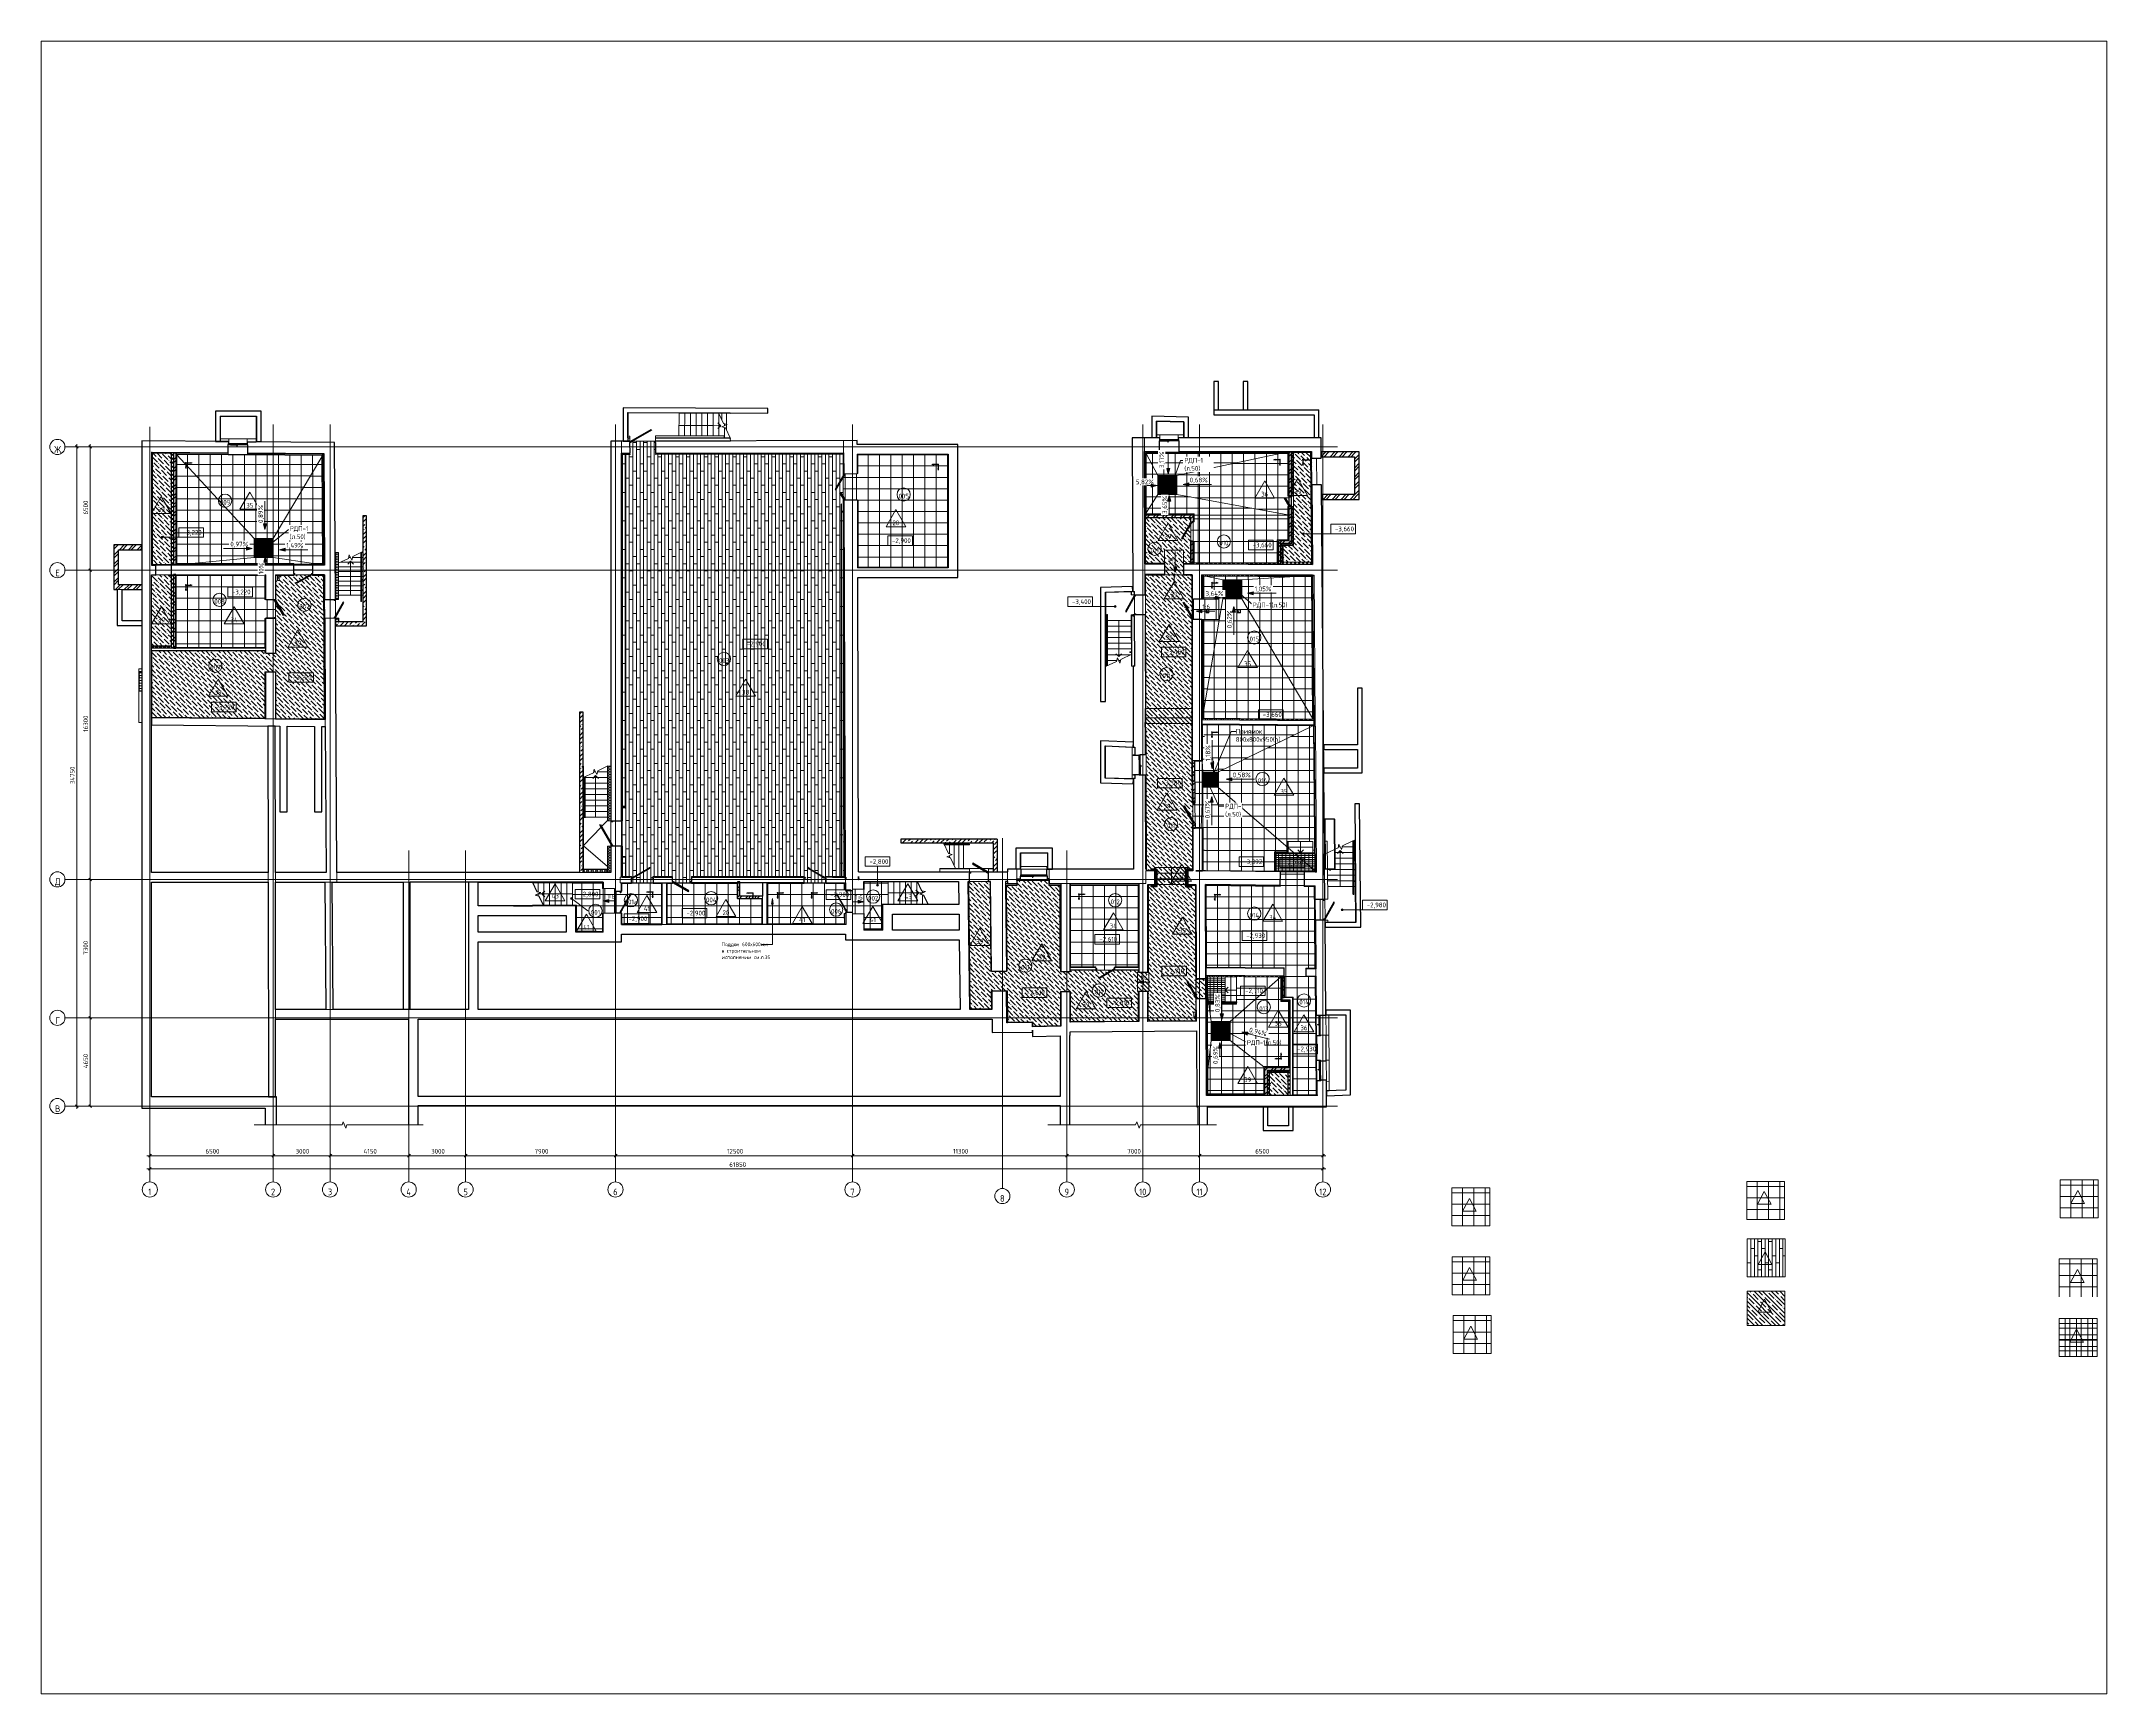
# Paper-space layout 'Layout2' of a CAD drawing. Header units: millimetres. Extents: x 160 to 1440, y 128 to 1152.
# The model-space entities are those that its viewports show. They can reach past a viewport. Long polylines and large blocks are cut down to what shows.
import ezdxf

# ---------------------------------------------------------------- set-up
doc = ezdxf.new("R2010")
doc.units = ezdxf.units.MM
doc.linetypes.add('ADSK_Линия сетки', pattern=[25, 20, -2.5, 0, -2.5])
doc.linetypes.add('ADSK_Штриховая_ш3 п1_5', pattern=[4.5, 3, -1.5])
for name, color, linetype, lineweight in [('_ Окна', 7, 'Continuous', 9), ('Аннотация', 7, 'Continuous', 9), ('Двери', 7, 'Continuous', 9), ('Каркас', 7, 'Continuous', 18), ('Лестницы', 7, 'Continuous', 9), ('Марки', 7, 'Continuous', 20), ('Марки помещений', 7, 'Continuous', 20), ('Обобщенные модели', 7, 'Continuous', 18), ('Ограждение', 7, 'Continuous', 9), ('Окна', 7, 'Continuous', 9), ('Оси', 7, 'Continuous', 9), ('Отметки', 7, 'Continuous', 9), ('Пандусы', 7, 'Continuous', 18), ('Перекрытие', 7, 'Continuous', 18), ('Перекрытие штриховка', 7, 'Continuous', 18), ('Размеры', 7, 'Continuous', 9), ('Размеры-100', 7, 'Continuous', 9), ('Стены внутренние', 7, 'Continuous', 18), ('Стены наружные', 7, 'Continuous', 18), ('Стены несущие', 7, 'Continuous', 30), ('Стены отделка', 7, 'Continuous', 30), ('Стены перегородки', 7, 'Continuous', 30), ('Стены штриховка', 7, 'Continuous', 9), ('Стрелки вверх', 7, 'Continuous', 18), ('Узлы', 7, 'Continuous', 18)]:
    doc.layers.add(name, color=color, linetype=linetype, lineweight=lineweight)
doc.layers.add('Линии', color=7, linetype='Continuous', lineweight=9, true_color=0x00a600)
doc.layers.add('Линии разделители', color=4, linetype='ADSK_Штриховая_ш3 п1_5', lineweight=40, true_color=0x00ffff)
doc.styles.add('GOST Common', font='GOST_Common.ttf', dxfattribs={"width": 0.9, "height": 350})
doc.styles.add('GOST Common_1', font='GOST_Common.ttf', dxfattribs={"width": 0.9, "height": 250})
doc.styles.add('GOST Common_2', font='GOST_Common.ttf', dxfattribs={"width": 0.9, "height": 250})
doc.styles.add('GOST Common_3', font='GOST_Common.ttf', dxfattribs={"width": 0.9, "height": 200})
doc.dimstyles.new('ADSK_Основной_2_5_мм', dxfattribs={"dimscale": 304.8, "dimtxt": 251.428749, "dimasz": 0.463911, "dimexe": 0.492126, "dimexo": 0.492126, "dimgap": 0.098425, "dimtad": 1, "dimrnd": 0.01, "dimdsep": 46, "dimtxsty": 'GOST Common_1', "dimblk1": 'OBLIQUE', "dimblk2": 'OBLIQUE', "dimsah": 1, "dimcen": 0.09, "dimdle": 0.492126, "dimazin": 2, "dimtfac": 1, "dimtdec": 4, "dimtix": 1, "dimtmove": 0, "dimatfit": 3, "dimfxl": 1, "dimtvp": 1, "dimtolj": 1, "dimtzin": 0, "dimlwd": 20, "dimlwe": 20, "dimarcsym": 2})
pattern_1 = [(45, (0, 0), (-106.066, 106.066), [])]
pattern_2 = [(270, (15778.7, 18882.26), (600, 4e-14), []), (0, (15778.7, 18882.26), (0, 600), [])]
pattern_3 = [(90, (32434.7, 20133), (-600, 4e-14), []), (180, (32434.7, 20133), (-7e-14, -600), [])]
pattern_4 = [(135, (0, 0), (-308.69595, 84.18955), [396.875, -79.375, 3.353, -76.022])]
pattern_5 = [(270, (40404.3, 16311.27), (600, 4e-14), []), (0, (40404.3, 16311.27), (0, 600), [])]
pattern_6 = [(135, (0, 0), (-308.69666, 84.19025), [396.875, -79.375, 3.353, -76.022])]
pattern_7 = [(45, (0, 0), (-235.7317, 235.7317), []), (45, (157.15, 0), (-235.7317, 235.7317), [])]
pattern_8 = [(45, (0, 0), (-106.06602, 106.06602), []), (135, (0, 0), (-106.06602, -106.06602), [])]
pattern_9 = [(0, (0, 0), (0, 100), []), (90, (0, 0), (-200, 1e-14), [])]
pattern_10 = [(0, (0, 0), (119.062, 68.741), [79.375, -158.75]), (120, (0, 0), (-119.06295, 68.74108), [79.375, -158.75]), (60, (0, 0), (5e-05, 137.48208), [0, -158.75, 79.375, 0])]
pattern_11 = [(45, (0, 0), (84.18955, 308.69595), [396.875, -79.375, 3.353, -76.022])]

# ---------------------------------------------------------------- blocks, each defined once
blk = doc.blocks.new('АС_Дверь_Однопольная_Алюминиевая - 1150х2200 алюм ост EIW30 Д12п-6524472-План полов подвала')
at = {"layer": 'Двери'}
for p, q in [((-450, -420), (-430, -420)), ((-450, -460), (-450, -420)), ((-430, -460), (-450, -460)), ((-430, -420), (-430, -460)), ((-430, -420), (-363, -420)), ((-430, -460), (-430, -420)), ((-391, -460), (-430, -460)), ((-391, -454), (-391, -460)), ((-375, -454), (-391, -454)), ((-375, -427), (-375, -454)), ((-363, -427), (-375, -427)), ((-363, -420), (-363, -427)), ((560, -468), (-216, -916)), ((-216, -916), (-205, -935)), ((-205, -899), (540, -469)), ((-205, -935), (571, -487)), ((560, -504), (-185, -934)), ((571, -487), (560, -468)), ((613, -420), (680, -420)), ((613, -427), (613, -420)), ((624, -427), (613, -427)), ((624, -454), (624, -427)), ((641, -454), (624, -454)), ((641, -460), (641, -454)), ((680, -460), (641, -460)), ((680, -420), (700, -420)), ((680, -460), (680, -420)), ((680, -420), (680, -460)), ((700, -460), (680, -460)), ((700, -420), (700, -460))]:
    blk.add_line(p, q, dxfattribs=at)
at = {"layer": 'Двери', "lineweight": 30}
for p, q in [((-261, -939), (-252, -934)), ((-248, -963), (-261, -939)), ((-258, -969), (-248, -963)), ((-255, -974), (-258, -969)), ((-255, -928), (-205, -899)), ((-252, -934), (-255, -928)), ((-185, -934), (-255, -974)), ((-200, -907), (-216, -916)), ((-216, -916), (-205, -935)), ((-205, -899), (-200, -907)), ((-205, -935), (-189, -926)), ((-189, -926), (-185, -934)), ((540, -469), (590, -440)), ((540, -469), (545, -477)), ((545, -477), (560, -468)), ((571, -487), (555, -496)), ((555, -496), (560, -504)), ((630, -463), (560, -504)), ((560, -468), (571, -487)), ((590, -440), (594, -446)), ((594, -446), (604, -440)), ((604, -440), (617, -463)), ((617, -463), (627, -458)), ((627, -458), (630, -463))]:
    blk.add_line(p, q, dxfattribs=at)
blk = doc.blocks.new('AC_Дверь_Двупольная_Стальная - 1400х1800Н Л нов Д4л_ост_алюм_EI30_-3156447-План полов подвала')
at = {"layer": 'Двери'}
for p, q in [((-700, 360), (-680, 360)), ((-700, 290), (-700, 360)), ((-680, 290), (-700, 290)), ((-680, 360), (-650, 360)), ((-680, 290), (-680, 360)), ((-680, 360), (-680, 290)), ((-640, 290), (-680, 290)), ((-650, 360), (-650, 320)), ((-650, 320), (-640, 320)), ((-640, 320), (-640, 290)), ((650, 320), (640, 320)), ((640, 320), (640, 290)), ((640, 290), (680, 290)), ((680, 360), (650, 360)), ((650, 360), (650, 320)), ((680, 290), (680, 360)), ((700, 360), (680, 360)), ((680, 360), (680, 290)), ((680, 290), (700, 290)), ((700, 290), (700, 360))]:
    blk.add_line(p, q, dxfattribs=at)
at = {"layer": 'Двери', "lineweight": 30}
for p, q in [((-650, 360), (-304, 560)), ((-630, 325), (-650, 360)), ((-284, 525), (-630, 325)), ((-304, 560), (-284, 525)), ((-129, 810), (-149, 775)), ((-149, 775), (630, 325)), ((650, 360), (-129, 810)), ((630, 325), (650, 360))]:
    blk.add_line(p, q, dxfattribs=at)
blk = doc.blocks.new('АС_Дверь_Однопольная_Алюминиевая - 1150х2200 алюм ост EIW30 Д12л-6958117-План полов подвала')
at = {"layer": 'Двери', "true_color": 0x808080}
h = blk.add_hatch(dxfattribs=at)
h.set_pattern_fill('FP_1', color=8, style=0, pattern_type=2)
h.set_pattern_definition([(270, (-18918.77, 17882.4), (300, 2e-14), []), (0, (-18918.77, 17882.4), (0, 300), [])])
h.paths.add_polyline_path([(-380, -463), (505, -974), (508, -969), (498, -963), (511, -939), (502, -934), (505, -928), (-340, -440), (-344, -446), (-354, -440), (-367, -463), (-377, -458), (-378, -460)])
at = {"layer": 'Двери'}
for p, q in [((-450, -420), (-450, -460)), ((-430, -420), (-450, -420)), ((-450, -460), (-430, -460)), ((-430, -460), (-430, -420)), ((-363, -420), (-430, -420)), ((-430, -420), (-430, -460)), ((-430, -460), (-391, -460)), ((-391, -460), (-391, -454)), ((-391, -454), (-375, -454)), ((-375, -454), (-375, -427)), ((-375, -427), (-363, -427)), ((-363, -427), (-363, -420)), ((-321, -487), (-310, -468)), ((455, -935), (-321, -487)), ((-310, -468), (466, -916)), ((-310, -504), (435, -934)), ((455, -899), (-290, -469)), ((466, -916), (455, -935)), ((680, -420), (613, -420)), ((613, -420), (613, -427)), ((613, -427), (624, -427)), ((624, -427), (624, -454)), ((624, -454), (641, -454)), ((641, -454), (641, -460)), ((641, -460), (680, -460)), ((700, -420), (680, -420)), ((680, -420), (680, -460)), ((680, -460), (680, -420)), ((680, -460), (700, -460)), ((700, -460), (700, -420))]:
    blk.add_line(p, q, dxfattribs=at)
at = {"layer": 'Двери', "lineweight": 30}
for p, q in [((-377, -458), (-380, -463)), ((-380, -463), (-310, -504)), ((-367, -463), (-377, -458)), ((-354, -440), (-367, -463)), ((-344, -446), (-354, -440)), ((-340, -440), (-344, -446)), ((-290, -469), (-340, -440)), ((-310, -468), (-321, -487)), ((-321, -487), (-305, -496)), ((-295, -477), (-310, -468)), ((-305, -496), (-310, -504)), ((-290, -469), (-295, -477)), ((439, -926), (435, -934)), ((435, -934), (505, -974)), ((455, -935), (439, -926)), ((455, -899), (450, -907)), ((450, -907), (466, -916)), ((505, -928), (455, -899)), ((466, -916), (455, -935)), ((498, -963), (511, -939)), ((508, -969), (498, -963)), ((502, -934), (505, -928)), ((511, -939), (502, -934)), ((505, -974), (508, -969))]:
    blk.add_line(p, q, dxfattribs=at)
blk = doc.blocks.new('АС_Дверь_Однопольная_Алюминиевая - 1150х2200 алюм ост EIW30 Д12л-6525024-План полов подвала')
at = {"layer": 'Двери'}
for p, q in [((-450, -98), (-450, -138)), ((-430, -98), (-450, -98)), ((-450, -138), (-430, -138)), ((-430, -138), (-430, -98)), ((-363, -98), (-430, -98)), ((-430, -98), (-430, -138)), ((-430, -138), (-391, -138)), ((-391, -138), (-391, -131)), ((-391, -131), (-375, -131)), ((-375, -131), (-375, -104)), ((-375, -104), (-363, -104)), ((-363, -104), (-363, -98)), ((-321, -164), (-310, -145)), ((455, -612), (-321, -164)), ((-310, -145), (466, -593)), ((-310, -181), (435, -611)), ((455, -577), (-290, -147)), ((466, -593), (455, -612)), ((680, -98), (613, -98)), ((613, -98), (613, -104)), ((613, -104), (624, -104)), ((624, -104), (624, -131)), ((624, -131), (641, -131)), ((641, -131), (641, -138)), ((641, -138), (680, -138)), ((700, -98), (680, -98)), ((680, -98), (680, -138)), ((680, -138), (680, -98)), ((680, -138), (700, -138)), ((700, -138), (700, -98))]:
    blk.add_line(p, q, dxfattribs=at)
at = {"layer": 'Двери', "lineweight": 30}
for p, q in [((-377, -135), (-380, -141)), ((-380, -141), (-310, -181)), ((-367, -141), (-377, -135)), ((-354, -117), (-367, -141)), ((-344, -123), (-354, -117)), ((-340, -118), (-344, -123)), ((-290, -147), (-340, -118)), ((-310, -145), (-321, -164)), ((-321, -164), (-305, -173)), ((-295, -154), (-310, -145)), ((-305, -173), (-310, -181)), ((-290, -147), (-295, -154)), ((439, -603), (435, -611)), ((435, -611), (505, -652)), ((455, -612), (439, -603)), ((455, -577), (450, -584)), ((450, -584), (466, -593)), ((505, -606), (455, -577)), ((466, -593), (455, -612)), ((498, -640), (511, -617)), ((508, -646), (498, -640)), ((502, -611), (505, -606)), ((511, -617), (502, -611)), ((505, -652), (508, -646))]:
    blk.add_line(p, q, dxfattribs=at)
blk = doc.blocks.new('AC_Дверь_Однопольная_Стальная - 1000х2200Н Л Д7л EI30-6473165-План полов подвала')
at = {"layer": 'Двери'}
for p, q in [((-485, 153), (-500, 153)), ((-500, 153), (-500, 83)), ((-500, 83), (-485, 83)), ((-455, 153), (-485, 153)), ((-485, 153), (-485, 83)), ((-485, 83), (-485, 153)), ((-485, 83), (-445, 83)), ((-455, 113), (-455, 153)), ((-445, 113), (-455, 113)), ((-445, 83), (-445, 113)), ((455, 113), (445, 113)), ((445, 113), (445, 83)), ((445, 83), (485, 83)), ((485, 153), (455, 153)), ((455, 153), (455, 113)), ((485, 83), (485, 153)), ((500, 153), (485, 153)), ((485, 153), (485, 83)), ((485, 83), (500, 83)), ((500, 83), (500, 153))]:
    blk.add_line(p, q, dxfattribs=at)
at = {"layer": 'Двери', "lineweight": 30}
for p, q in [((-333, 608), (-353, 573)), ((-353, 573), (435, 118)), ((455, 153), (-333, 608)), ((435, 118), (455, 153))]:
    blk.add_line(p, q, dxfattribs=at)
blk = doc.blocks.new('АС_Дверь_Однопольная_Алюминиевая - 1150х2200 алюм ост EIW30 Д12п-6958020-План полов подвала')
at = {"layer": 'Двери'}
for p, q in [((-450, -98), (-430, -98)), ((-450, -138), (-450, -98)), ((-430, -138), (-450, -138)), ((-430, -98), (-430, -138)), ((-430, -98), (-363, -98)), ((-430, -138), (-430, -98)), ((-391, -138), (-430, -138)), ((-391, -131), (-391, -138)), ((-375, -131), (-391, -131)), ((-375, -104), (-375, -131)), ((-363, -104), (-375, -104)), ((-363, -98), (-363, -104)), ((560, -145), (-216, -593)), ((-216, -593), (-205, -612)), ((-205, -577), (540, -147)), ((-205, -612), (571, -164)), ((560, -181), (-185, -611)), ((571, -164), (560, -145)), ((613, -98), (680, -98)), ((613, -104), (613, -98)), ((624, -104), (613, -104)), ((624, -131), (624, -104)), ((641, -131), (624, -131)), ((641, -138), (641, -131)), ((680, -138), (641, -138)), ((680, -98), (700, -98)), ((680, -138), (680, -98)), ((680, -98), (680, -138)), ((700, -138), (680, -138)), ((700, -98), (700, -138))]:
    blk.add_line(p, q, dxfattribs=at)
at = {"layer": 'Двери', "lineweight": 30}
for p, q in [((-261, -617), (-252, -611)), ((-248, -640), (-261, -617)), ((-258, -646), (-248, -640)), ((-255, -652), (-258, -646)), ((-255, -606), (-205, -577)), ((-252, -611), (-255, -606)), ((-185, -611), (-255, -652)), ((-200, -584), (-216, -593)), ((-216, -593), (-205, -612)), ((-205, -577), (-200, -584)), ((-205, -612), (-189, -603)), ((-189, -603), (-185, -611)), ((540, -147), (590, -118)), ((540, -147), (545, -154)), ((545, -154), (560, -145)), ((571, -164), (555, -173)), ((555, -173), (560, -181)), ((630, -141), (560, -181)), ((560, -145), (571, -164)), ((590, -118), (594, -123)), ((594, -123), (604, -117)), ((604, -117), (617, -141)), ((617, -141), (627, -135)), ((627, -135), (630, -141))]:
    blk.add_line(p, q, dxfattribs=at)
blk = doc.blocks.new('Ограждение 2 - Ограждение 2-1804460-План полов подвала')
at = {"layer": 'Ограждение'}
h = blk.add_hatch(dxfattribs=at)
h.set_pattern_fill('FP_2', color=256, style=0, pattern_type=2)
h.set_pattern_definition(pattern_1)
h.paths.add_polyline_path([(55737, 20732), (55737, 20772), (55697, 20772), (55697, 20732)])
at = {"layer": 'Ограждение', "lineweight": 18}
for p, q in [((55697, 20772), (55697, 20732)), ((55737, 20772), (55697, 20772)), ((55697, 20732), (55737, 20732)), ((55737, 20732), (55737, 20772))]:
    blk.add_line(p, q, dxfattribs=at)
blk = doc.blocks.new('Ограждение 6 - Ограждение 1-1952564-План полов подвала')
at = {"layer": 'Ограждение'}
h = blk.add_hatch(dxfattribs=at)
h.set_pattern_fill('FP_2', color=256, style=0, pattern_type=2)
h.set_pattern_definition(pattern_1)
h.paths.add_polyline_path([(45170, 32214), (45230, 32214), (45230, 32248), (45170, 32248)])
at = {"layer": 'Ограждение', "lineweight": 18}
for p, q in [((45170, 32248), (45170, 32214)), ((45230, 32248), (45170, 32248)), ((45170, 32214), (45230, 32214)), ((45230, 32214), (45230, 32248))]:
    blk.add_line(p, q, dxfattribs=at)
blk = doc.blocks.new('окна_rehau_двупольное - 980х1160 _створка и глухое_ ок-31-6126283-План полов подвала')
at = {"layer": '_ Окна', "lineweight": 18}
for p, q in [((-434, 195), (-510, 195)), ((-510, 195), (-510, 135)), ((-510, 135), (-452, 135)), ((-470, 117), (-470, 135)), ((-385, 117), (-470, 117)), ((-452, 153), (-452, 177)), ((-452, 177), (-434, 177)), ((-434, 177), (-434, 195)), ((-385, 177), (-434, 177)), ((-403, 159), (-403, 135)), ((-385, 159), (-403, 159)), ((-403, 135), (-385, 135)), ((-385, 177), (-385, 159)), ((-385, 135), (-385, 117)), ((-87, 177), (-87, 159)), ((-87, 177), (-38, 177)), ((-87, 159), (-69, 159)), ((-87, 135), (-87, 117)), ((-69, 135), (-87, 135)), ((-2, 117), (-87, 117)), ((-69, 159), (-69, 135)), ((38, 195), (-38, 195)), ((-38, 195), (-38, 177)), ((-38, 177), (-20, 177)), ((-20, 177), (-20, 153)), ((-20, 135), (20, 135)), ((-2, 135), (-2, 117)), ((20, 153), (20, 177)), ((20, 177), (38, 177)), ((20, 153), (38, 153)), ((38, 135), (20, 135)), ((38, 177), (38, 195)), ((38, 153), (38, 135)), ((434, 195), (434, 177)), ((510, 195), (434, 195)), ((434, 177), (452, 177)), ((434, 153), (434, 135)), ((452, 153), (434, 153)), ((452, 135), (434, 135)), ((452, 177), (452, 153)), ((452, 135), (510, 135)), ((510, 135), (510, 195))]:
    blk.add_line(p, q, dxfattribs=at)
at = {"layer": '_ Окна'}
for p, q in [((-490, 135), (-490, 195)), ((-403, 159), (-69, 159)), ((-403, 135), (-69, 135)), ((20, 153), (452, 153)), ((38, 177), (434, 177)), ((490, 135), (490, 195))]:
    blk.add_line(p, q, dxfattribs=at)
at = {"layer": 'Окна'}
for p, q in [((-434, 195), (-38, 195)), ((-385, 177), (-87, 177)), ((-87, 117), (-385, 117)), ((-63.5, 57), (-63.5, 117)), ((-43.5, 57), (-63.5, 57)), ((-43.5, 117), (-43.5, 57)), ((38, 195), (434, 195)), ((434, 135), (38, 135))]:
    blk.add_line(p, q, dxfattribs=at)
blk = doc.blocks.new('окна_rehau_двупольное - 980х1160 _створка и глухое_ ок-31-6127201-План полов подвала')
at = {"layer": '_ Окна', "lineweight": 18}
for p, q in [((-434, 260), (-510, 260)), ((-510, 260), (-510, 200)), ((-510, 200), (-452, 200)), ((-470, 182), (-470, 200)), ((-385, 182), (-470, 182)), ((-452, 218), (-452, 242)), ((-452, 242), (-434, 242)), ((-434, 242), (-434, 260)), ((-385, 242), (-434, 242)), ((-403, 224), (-403, 200)), ((-385, 224), (-403, 224)), ((-403, 200), (-385, 200)), ((-385, 242), (-385, 224)), ((-385, 200), (-385, 182)), ((-87, 242), (-87, 224)), ((-87, 242), (-38, 242)), ((-87, 224), (-69, 224)), ((-87, 200), (-87, 182)), ((-69, 200), (-87, 200)), ((-2, 182), (-87, 182)), ((-69, 224), (-69, 200)), ((38, 260), (-38, 260)), ((-38, 260), (-38, 242)), ((-38, 242), (-20, 242)), ((-20, 242), (-20, 218)), ((-20, 200), (20, 200)), ((-2, 200), (-2, 182)), ((20, 218), (20, 242)), ((20, 242), (38, 242)), ((20, 218), (38, 218)), ((38, 200), (20, 200)), ((38, 242), (38, 260)), ((38, 218), (38, 200)), ((434, 260), (434, 242)), ((510, 260), (434, 260)), ((434, 242), (452, 242)), ((434, 218), (434, 200)), ((452, 218), (434, 218)), ((452, 200), (434, 200)), ((452, 242), (452, 218)), ((452, 200), (510, 200)), ((510, 200), (510, 260))]:
    blk.add_line(p, q, dxfattribs=at)
at = {"layer": '_ Окна'}
for p, q in [((-490, 200), (-490, 260)), ((-403, 224), (-69, 224)), ((-403, 200), (-69, 200)), ((20, 218), (452, 218)), ((38, 242), (434, 242)), ((490, 200), (490, 260))]:
    blk.add_line(p, q, dxfattribs=at)
at = {"layer": 'Окна'}
for p, q in [((-434, 260), (-38, 260)), ((-385, 242), (-87, 242)), ((-87, 182), (-385, 182)), ((-63.5, 122), (-63.5, 182)), ((-43.5, 122), (-63.5, 122)), ((-43.5, 182), (-43.5, 122)), ((38, 260), (434, 260)), ((434, 200), (38, 200))]:
    blk.add_line(p, q, dxfattribs=at)
blk = doc.blocks.new('AC_Дверь_Однопольная_Стальная - 1000х2080h ДН-9л-2715197-План полов подвала')
at = {"layer": 'Двери'}
for p, q in [((-480, 255), (-500, 255)), ((-500, 255), (-500, 185)), ((-500, 185), (-480, 185)), ((-450, 255), (-480, 255)), ((-480, 255), (-480, 185)), ((-480, 185), (-480, 255)), ((-480, 185), (-440, 185)), ((-450, 215), (-450, 255)), ((-440, 215), (-450, 215)), ((-440, 185), (-440, 215)), ((450, 215), (440, 215)), ((440, 215), (440, 185)), ((440, 185), (480, 185)), ((480, 255), (450, 255)), ((450, 255), (450, 215)), ((480, 185), (480, 255)), ((500, 255), (480, 255)), ((480, 255), (480, 185)), ((480, 185), (500, 185)), ((500, 185), (500, 255))]:
    blk.add_line(p, q, dxfattribs=at)
at = {"layer": 'Двери', "lineweight": 30}
for p, q in [((-329, 705), (-349, 670)), ((-349, 670), (430, 220)), ((450, 255), (-329, 705)), ((430, 220), (450, 255))]:
    blk.add_line(p, q, dxfattribs=at)
blk = doc.blocks.new('AC_Дверь_Однопольная_Стальная - 1340Х2200h ДН-8п-2674032-План полов подвала')
at = {"layer": 'Двери'}
for p, q in [((-670, 320), (-650, 320)), ((-670, 250), (-670, 320)), ((-650, 250), (-670, 250)), ((-650, 320), (-620, 320)), ((-650, 250), (-650, 320)), ((-650, 320), (-650, 250)), ((-610, 250), (-650, 250)), ((-620, 320), (-620, 280)), ((-620, 280), (-610, 280)), ((-610, 280), (-610, 250)), ((610, 280), (620, 280)), ((610, 250), (610, 280)), ((650, 250), (610, 250)), ((620, 320), (650, 320)), ((620, 280), (620, 320)), ((650, 320), (650, 250)), ((650, 320), (670, 320)), ((650, 250), (650, 320)), ((670, 250), (650, 250)), ((670, 320), (670, 250))]:
    blk.add_line(p, q, dxfattribs=at)
at = {"layer": 'Двери', "lineweight": 30}
for p, q in [((-620, 320), (454, 940)), ((-600, 285), (-620, 320)), ((474, 905), (-600, 285)), ((454, 940), (474, 905))]:
    blk.add_line(p, q, dxfattribs=at)
blk = doc.blocks.new('AC_Дверь_Однопольная_Стальная - 1060х2080h ДН-7л-2588079-План полов подвала')
at = {"layer": 'Двери'}
for p, q in [((-530, 255), (-550, 255)), ((-550, 255), (-550, 185)), ((-550, 185), (-530, 185)), ((-500, 255), (-530, 255)), ((-530, 255), (-530, 185)), ((-530, 185), (-530, 255)), ((-530, 185), (-490, 185)), ((-500, 215), (-500, 255)), ((-490, 215), (-500, 215)), ((-490, 185), (-490, 215)), ((500, 215), (490, 215)), ((490, 215), (490, 185)), ((490, 185), (530, 185)), ((530, 255), (500, 255)), ((500, 255), (500, 215)), ((530, 185), (530, 255)), ((550, 255), (530, 255)), ((530, 255), (530, 185)), ((530, 185), (550, 185)), ((550, 185), (550, 255))]:
    blk.add_line(p, q, dxfattribs=at)
at = {"layer": 'Двери', "lineweight": 30}
for p, q in [((-366, 755), (-386, 720)), ((-386, 720), (480, 220)), ((500, 255), (-366, 755)), ((480, 220), (500, 255))]:
    blk.add_line(p, q, dxfattribs=at)
blk = doc.blocks.new('AC_Дверь_Однопольная_Стальная - 1050х2100h ДН-10л-6934079-План полов подвала')
at = {"layer": 'Двери'}
for p, q in [((-505, 240), (-525, 240)), ((-525, 240), (-525, 170)), ((-525, 170), (-505, 170)), ((-475, 240), (-505, 240)), ((-505, 240), (-505, 170)), ((-505, 170), (-505, 240)), ((-505, 170), (-465, 170)), ((-475, 200), (-475, 240)), ((-465, 200), (-475, 200)), ((-465, 170), (-465, 200)), ((475, 200), (465, 200)), ((465, 200), (465, 170)), ((465, 170), (505, 170)), ((505, 240), (475, 240)), ((475, 240), (475, 200)), ((505, 170), (505, 240)), ((525, 240), (505, 240)), ((505, 240), (505, 170)), ((505, 170), (525, 170)), ((525, 170), (525, 240))]:
    blk.add_line(p, q, dxfattribs=at)
at = {"layer": 'Двери', "lineweight": 30}
for p, q in [((-348, 715), (-368, 680)), ((-368, 680), (455, 205)), ((475, 240), (-348, 715)), ((455, 205), (475, 240))]:
    blk.add_line(p, q, dxfattribs=at)
blk = doc.blocks.new('окна_rehau_двупольное - 1360х1320Н ОК33-3751932-План полов подвала')
at = {"layer": '_ Окна', "lineweight": 18}
for p, q in [((-624, -45), (-700, -45)), ((-700, -45), (-700, -105)), ((-700, -105), (-642, -105)), ((-660, -123), (-660, -105)), ((-575, -123), (-660, -123)), ((-642, -87), (-642, -63)), ((-642, -63), (-624, -63)), ((-624, -63), (-624, -45)), ((-575, -63), (-624, -63)), ((-593, -81), (-593, -105)), ((-575, -81), (-593, -81)), ((-593, -105), (-575, -105)), ((-575, -63), (-575, -81)), ((-575, -105), (-575, -123)), ((-87, -63), (-87, -81)), ((-87, -63), (-38, -63)), ((-87, -81), (-69, -81)), ((-87, -105), (-87, -123)), ((-69, -105), (-87, -105)), ((-2, -123), (-87, -123)), ((-69, -81), (-69, -105)), ((38, -45), (-38, -45)), ((-38, -45), (-38, -63)), ((-38, -63), (-20, -63)), ((-20, -63), (-20, -87)), ((-20, -105), (20, -105)), ((-2, -105), (-2, -123)), ((20, -87), (20, -63)), ((20, -63), (38, -63)), ((20, -87), (38, -87)), ((38, -105), (20, -105)), ((38, -63), (38, -45)), ((38, -87), (38, -105)), ((624, -45), (624, -63)), ((700, -45), (624, -45)), ((624, -63), (642, -63)), ((624, -87), (624, -105)), ((642, -87), (624, -87)), ((642, -105), (624, -105)), ((642, -63), (642, -87)), ((642, -105), (700, -105)), ((700, -105), (700, -45))]:
    blk.add_line(p, q, dxfattribs=at)
at = {"layer": '_ Окна'}
for p, q in [((-680, -105), (-680, -45)), ((-593, -81), (-69, -81)), ((-593, -105), (-69, -105)), ((20, -87), (642, -87)), ((38, -63), (624, -63)), ((680, -105), (680, -45))]:
    blk.add_line(p, q, dxfattribs=at)
at = {"layer": 'Окна'}
for p, q in [((-624, -45), (-38, -45)), ((-575, -63), (-87, -63)), ((-87, -123), (-575, -123)), ((-63.5, -183), (-63.5, -123)), ((-43.5, -183), (-63.5, -183)), ((-43.5, -123), (-43.5, -183)), ((38, -45), (624, -45)), ((624, -105), (38, -105))]:
    blk.add_line(p, q, dxfattribs=at)
blk = doc.blocks.new('окна_rehau_двупольное - 1085х1220Н ОК34-3755709-План полов подвала')
at = {"layer": '_ Окна', "lineweight": 18}
for p, q in [((-466.5, 20), (-542.5, 20)), ((-542.5, 20), (-542.5, -40)), ((-484.5, -22), (-484.5, 2)), ((-484.5, 2), (-466.5, 2)), ((-466.5, 2), (-466.5, 20)), ((-417.5, 2), (-466.5, 2)), ((-417.5, 2), (-417.5, -16)), ((-84.5, 2), (-84.5, -16)), ((-84.5, 2), (-35.5, 2)), ((40.5, 20), (-35.5, 20)), ((-35.5, 20), (-35.5, 2)), ((-35.5, 2), (-17.5, 2)), ((-17.5, 2), (-17.5, -22)), ((22.5, -22), (22.5, 2)), ((22.5, 2), (40.5, 2)), ((40.5, 2), (40.5, 20)), ((466.5, 20), (466.5, 2)), ((542.5, 20), (466.5, 20)), ((466.5, 2), (484.5, 2)), ((484.5, 2), (484.5, -22)), ((542.5, -40), (542.5, 20)), ((-542.5, -40), (-484.5, -40)), ((-502.5, -58), (-502.5, -40)), ((-417.5, -58), (-502.5, -58)), ((-435.5, -16), (-435.5, -40)), ((-417.5, -16), (-435.5, -16)), ((-435.5, -40), (-417.5, -40)), ((-417.5, -40), (-417.5, -58)), ((-84.5, -16), (-66.5, -16)), ((-84.5, -40), (-84.5, -58)), ((-66.5, -40), (-84.5, -40)), ((0.5, -58), (-84.5, -58)), ((-66.5, -16), (-66.5, -40)), ((-17.5, -40), (22.5, -40)), ((0.5, -40), (0.5, -58)), ((22.5, -22), (40.5, -22)), ((40.5, -40), (22.5, -40)), ((40.5, -22), (40.5, -40)), ((466.5, -22), (466.5, -40)), ((484.5, -22), (466.5, -22)), ((484.5, -40), (466.5, -40)), ((484.5, -40), (542.5, -40))]:
    blk.add_line(p, q, dxfattribs=at)
at = {"layer": '_ Окна'}
for p, q in [((-522.5, -40), (-522.5, 20)), ((40.5, 2), (466.5, 2)), ((522.5, -40), (522.5, 20)), ((-435.5, -16), (-66.5, -16)), ((-435.5, -40), (-66.5, -40)), ((22.5, -22), (484.5, -22))]:
    blk.add_line(p, q, dxfattribs=at)
at = {"layer": 'Окна'}
for p, q in [((-466.5, 20), (-35.5, 20)), ((-417.5, 2), (-84.5, 2)), ((40.5, 20), (466.5, 20)), ((-84.5, -58), (-417.5, -58)), ((-61, -118), (-61, -58)), ((-41, -118), (-61, -118)), ((-41, -58), (-41, -118)), ((466.5, -40), (40.5, -40))]:
    blk.add_line(p, q, dxfattribs=at)
blk = doc.blocks.new('AC_Дверь_Однопольная_Стальная - 1000х2100Н Д35п-металлическая-6961980-План полов подвала')
at = {"layer": 'Двери'}
for p, q in [((-535, 60), (-515, 60)), ((-535, -10), (-535, 60)), ((-515, 60), (-485, 60)), ((-515, -10), (-515, 60)), ((-515, 60), (-515, -10)), ((-485, 60), (-485, 20)), ((-485, 20), (-475, 20)), ((-475, 20), (-475, -10)), ((475, 20), (485, 20)), ((475, -10), (475, 20)), ((485, 60), (515, 60)), ((485, 20), (485, 60)), ((515, 60), (515, -10)), ((515, 60), (535, 60)), ((515, -10), (515, 60)), ((535, 60), (535, -10)), ((-515, -10), (-535, -10)), ((-475, -10), (-515, -10)), ((515, -10), (475, -10)), ((535, -10), (515, -10))]:
    blk.add_line(p, q, dxfattribs=at)
at = {"layer": 'Двери', "lineweight": 30}
for p, q in [((-485, 60), (355, 545)), ((-465, 25), (-485, 60)), ((375, 510), (-465, 25)), ((355, 545), (375, 510))]:
    blk.add_line(p, q, dxfattribs=at)
blk = doc.blocks.new('AC_Дверь_Однопольная_Стальная - 545х1295 Л нов Д2п-6472559-План полов подвала')
at = {"layer": 'Двери'}
for p, q in [((-273, 60), (-268, 60)), ((-273, -10), (-273, 60)), ((-268, 60), (-238, 60)), ((-268, -10), (-268, 60)), ((-268, 60), (-268, -10)), ((-238, 60), (-238, 20)), ((-238, 20), (-228, 20)), ((-228, 20), (-228, -10)), ((227, 20), (237, 20)), ((227, -10), (227, 20)), ((237, 60), (267, 60)), ((237, 20), (237, 60)), ((267, 60), (267, -10)), ((267, 60), (272, 60)), ((267, -10), (267, 60)), ((272, 60), (272, -10)), ((-268, -10), (-273, -10)), ((-228, -10), (-268, -10)), ((267, -10), (227, -10)), ((272, -10), (267, -10))]:
    blk.add_line(p, q, dxfattribs=at)
at = {"layer": 'Двери', "lineweight": 30}
for p, q in [((-238, 60), (-236, 61)), ((-218, 25), (-238, 60)), ((-156, 61), (-218, 25)), ((-216, 73), (174, 298)), ((-146, 67), (-147, 66)), ((194, 263), (-136, 73)), ((174, 298), (194, 263))]:
    blk.add_line(p, q, dxfattribs=at)
blk = doc.blocks.new('AC_Дверь_Однопольная_Стальная - 1000х1950 П нов д1п EI30-6474272-План полов подвала')
at = {"layer": 'Двери'}
for p, q in [((-500, 255), (-485, 255)), ((-500, 185), (-500, 255)), ((-485, 185), (-500, 185)), ((-485, 255), (-455, 255)), ((-485, 185), (-485, 255)), ((-485, 255), (-485, 185)), ((-445, 185), (-485, 185)), ((-455, 255), (-455, 215)), ((-455, 215), (-445, 215)), ((-445, 215), (-445, 185)), ((445, 215), (455, 215)), ((445, 185), (445, 215)), ((485, 185), (445, 185)), ((455, 255), (485, 255)), ((455, 215), (455, 255)), ((485, 255), (485, 185)), ((485, 255), (500, 255)), ((485, 185), (485, 255)), ((500, 185), (485, 185)), ((500, 255), (500, 185))]:
    blk.add_line(p, q, dxfattribs=at)
at = {"layer": 'Двери', "lineweight": 30}
for p, q in [((-455, 255), (333, 710)), ((-435, 220), (-455, 255)), ((353, 675), (-435, 220)), ((333, 710), (353, 675))]:
    blk.add_line(p, q, dxfattribs=at)
blk = doc.blocks.new('AC_Дверь_Однопольная_Деревянная - 950х2100 П нов Д3п EI30-6474104-План полов подвала')
at = {"layer": 'Двери'}
for p, q in [((-500, 255), (-485, 255)), ((-500, 185), (-500, 255)), ((-485, 185), (-500, 185)), ((-485, 255), (-455, 255)), ((-485, 185), (-485, 255)), ((-485, 255), (-485, 185)), ((-445, 185), (-485, 185)), ((-455, 255), (-455, 215)), ((-455, 215), (-445, 215)), ((-445, 215), (-445, 185)), ((445, 215), (455, 215)), ((445, 185), (445, 215)), ((485, 185), (445, 185)), ((455, 255), (485, 255)), ((455, 215), (455, 255)), ((485, 255), (485, 185)), ((485, 255), (500, 255)), ((485, 185), (485, 255)), ((500, 185), (485, 185)), ((500, 255), (500, 185))]:
    blk.add_line(p, q, dxfattribs=at)
at = {"layer": 'Двери', "lineweight": 30}
for p, q in [((-455, 255), (333, 710)), ((-435, 220), (-455, 255)), ((353, 675), (-435, 220)), ((333, 710), (353, 675))]:
    blk.add_line(p, q, dxfattribs=at)
blk = doc.blocks.new('AC_Дверь_Однопольная_Стальная - 850х1850Н нов Д9п EI30-6474928-План полов подвала')
at = {"layer": 'Двери'}
for p, q in [((-500, 60), (-485, 60)), ((-500, -10), (-500, 60)), ((-485, 60), (-455, 60)), ((-485, -10), (-485, 60)), ((-485, 60), (-485, -10)), ((-455, 60), (-455, 20)), ((-455, 20), (-445, 20)), ((-445, 20), (-445, -10)), ((445, 20), (455, 20)), ((445, -10), (445, 20)), ((455, 60), (485, 60)), ((455, 20), (455, 60)), ((485, 60), (485, -10)), ((485, 60), (500, 60)), ((485, -10), (485, 60)), ((500, 60), (500, -10)), ((-485, -10), (-500, -10)), ((-445, -10), (-485, -10)), ((485, -10), (445, -10)), ((500, -10), (485, -10))]:
    blk.add_line(p, q, dxfattribs=at)
at = {"layer": 'Двери', "lineweight": 30}
for p, q in [((-455, 60), (333, 515)), ((-435, 25), (-455, 60)), ((353, 480), (-435, 25)), ((333, 515), (353, 480))]:
    blk.add_line(p, q, dxfattribs=at)
blk = doc.blocks.new('AC_Дверь_Однопольная_Стальная - 1040х1980Н нов Д10п металлическая-3159623-План полов подвала')
at = {"layer": 'Двери'}
for p, q in [((-535, 255), (-515, 255)), ((-535, 185), (-535, 255)), ((-515, 185), (-535, 185)), ((-515, 255), (-485, 255)), ((-515, 185), (-515, 255)), ((-515, 255), (-515, 185)), ((-475, 185), (-515, 185)), ((-485, 255), (-485, 215)), ((-485, 215), (-475, 215)), ((-475, 215), (-475, 185)), ((475, 215), (485, 215)), ((475, 185), (475, 215)), ((515, 185), (475, 185)), ((485, 255), (515, 255)), ((485, 215), (485, 255)), ((515, 255), (515, 185)), ((515, 255), (535, 255)), ((515, 185), (515, 255)), ((535, 185), (515, 185)), ((535, 255), (535, 185))]:
    blk.add_line(p, q, dxfattribs=at)
at = {"layer": 'Двери', "lineweight": 30}
for p, q in [((-485, 255), (355, 740)), ((-465, 220), (-485, 255)), ((375, 705), (-465, 220)), ((355, 740), (375, 705))]:
    blk.add_line(p, q, dxfattribs=at)
blk = doc.blocks.new('окна_rehau_двупольное - 1085х1220Н ОК34-3161617-План полов подвала')
at = {"layer": '_ Окна', "lineweight": 18}
for p, q in [((-466.5, -45), (-542.5, -45)), ((-542.5, -45), (-542.5, -105)), ((-542.5, -105), (-484.5, -105)), ((-502.5, -123), (-502.5, -105)), ((-417.5, -123), (-502.5, -123)), ((-484.5, -87), (-484.5, -63)), ((-484.5, -63), (-466.5, -63)), ((-466.5, -63), (-466.5, -45)), ((-417.5, -63), (-466.5, -63)), ((-435.5, -81), (-435.5, -105)), ((-417.5, -81), (-435.5, -81)), ((-435.5, -105), (-417.5, -105)), ((-417.5, -63), (-417.5, -81)), ((-417.5, -105), (-417.5, -123)), ((-84.5, -63), (-84.5, -81)), ((-84.5, -63), (-35.5, -63)), ((-84.5, -81), (-66.5, -81)), ((-84.5, -105), (-84.5, -123)), ((-66.5, -105), (-84.5, -105)), ((0.5, -123), (-84.5, -123)), ((-66.5, -81), (-66.5, -105)), ((40.5, -45), (-35.5, -45)), ((-35.5, -45), (-35.5, -63)), ((-35.5, -63), (-17.5, -63)), ((-17.5, -63), (-17.5, -87)), ((-17.5, -105), (22.5, -105)), ((0.5, -105), (0.5, -123)), ((22.5, -87), (22.5, -63)), ((22.5, -63), (40.5, -63)), ((22.5, -87), (40.5, -87)), ((40.5, -105), (22.5, -105)), ((40.5, -63), (40.5, -45)), ((40.5, -87), (40.5, -105)), ((466.5, -45), (466.5, -63)), ((542.5, -45), (466.5, -45)), ((466.5, -63), (484.5, -63)), ((466.5, -87), (466.5, -105)), ((484.5, -87), (466.5, -87)), ((484.5, -105), (466.5, -105)), ((484.5, -63), (484.5, -87)), ((484.5, -105), (542.5, -105)), ((542.5, -105), (542.5, -45))]:
    blk.add_line(p, q, dxfattribs=at)
at = {"layer": '_ Окна'}
for p, q in [((-522.5, -105), (-522.5, -45)), ((-435.5, -81), (-66.5, -81)), ((-435.5, -105), (-66.5, -105)), ((22.5, -87), (484.5, -87)), ((40.5, -63), (466.5, -63)), ((522.5, -105), (522.5, -45))]:
    blk.add_line(p, q, dxfattribs=at)
at = {"layer": 'Окна'}
for p, q in [((-466.5, -45), (-35.5, -45)), ((-417.5, -63), (-84.5, -63)), ((-84.5, -123), (-417.5, -123)), ((-61, -183), (-61, -123)), ((-41, -183), (-61, -183)), ((-41, -123), (-41, -183)), ((40.5, -45), (466.5, -45)), ((466.5, -105), (40.5, -105))]:
    blk.add_line(p, q, dxfattribs=at)
blk = doc.blocks.new('AC_Дверь_Однопольная_Стальная - 1000х2100Н Д8п противопож EI30-6422777-План полов подвала')
at = {"layer": 'Двери'}
for p, q in [((-535, 255), (-515, 255)), ((-535, 185), (-535, 255)), ((-515, 185), (-535, 185)), ((-515, 255), (-485, 255)), ((-515, 185), (-515, 255)), ((-515, 255), (-515, 185)), ((-475, 185), (-515, 185)), ((-485, 255), (-485, 215)), ((-485, 215), (-475, 215)), ((-475, 215), (-475, 185)), ((475, 215), (485, 215)), ((475, 185), (475, 215)), ((515, 185), (475, 185)), ((485, 255), (515, 255)), ((485, 215), (485, 255)), ((515, 255), (515, 185)), ((515, 255), (535, 255)), ((515, 185), (515, 255)), ((535, 185), (515, 185)), ((535, 255), (535, 185))]:
    blk.add_line(p, q, dxfattribs=at)
at = {"layer": 'Двери', "lineweight": 30}
for p, q in [((-485, 255), (355, 740)), ((-465, 220), (-485, 255)), ((375, 705), (-465, 220)), ((355, 740), (375, 705))]:
    blk.add_line(p, q, dxfattribs=at)
blk = doc.blocks.new('Ограждение - Ограждение-3193906-План полов подвала')
at = {"layer": 'Ограждение', "color": 253, "true_color": 0xaaaaaa}
for p, q in [((53475, 22250), (53515, 22250)), ((53475, 22250), (53475, 21695)), ((53515, 22250), (53515, 21655)), ((52798, 21695), (52798, 20683)), ((53475, 21695), (52798, 21695)), ((52838, 21655), (52838, 20683)), ((53515, 21655), (52838, 21655))]:
    blk.add_line(p, q, dxfattribs=at)
at = {"layer": 'Ограждение'}
for p, q in [((53475, 22250), (53515, 22250)), ((53475, 22250), (53475, 21695)), ((53515, 22250), (53515, 21655)), ((52798, 21695), (52798, 20683)), ((53475, 21695), (52798, 21695)), ((52838, 21655), (52838, 20683)), ((53515, 21655), (52838, 21655))]:
    blk.add_line(p, q, dxfattribs=at)
blk = doc.blocks.new('Ограждение - 40-3098293-План полов подвала')
at = {"layer": 'Ограждение', "lineweight": 18}
blk.add_arc((0, 0), 20, 219.77476, 320.22524, dxfattribs=at)
blk = doc.blocks.new('Ограждение - Ограждение-3256397-План полов подвала')
at = {"layer": 'Ограждение'}
for p, q in [((49186, 13668), (49186, 13708)), ((50201, 13708), (49186, 13708)), ((50201, 13668), (49186, 13668)), ((50801, 13708), (50201, 13708)), ((50801, 13668), (50201, 13668)), ((50801, 13708), (50801, 13668))]:
    blk.add_line(p, q, dxfattribs=at)
at = {"rotation": 269.9999999999997}
blk.add_blockref('Ограждение - 40-3098293-План полов подвала', (49198, 13688), dxfattribs=at)
blk = doc.blocks.new('GM_Отверстие прямоугольное _в плите_ - Отверстие-3906246-План полов подвала')
at = {"layer": 'Обобщенные модели'}
for p, q in [((-50, -125), (-50, 125)), ((-50, 125), (50, 125)), ((50, 125), (-50, 125)), ((-50, 125), (-50, -125)), ((-50, -125), (-25, 100)), ((-25, 100), (50, 125)), ((50, 125), (50, -125)), ((50, -125), (50, 125)), ((50, -125), (-50, -125)), ((-50, -125), (50, -125))]:
    blk.add_line(p, q, dxfattribs=at)
for start, end in [(360, 180), (180, 360), (60, 165), (300, 360), (195, 270)]:
    blk.add_arc((0, 0), 2.5, start, end, dxfattribs=at)
blk = doc.blocks.new('AC_Дверь_Однопольная_Стальная - 1070х2200Н Д8л противопож EI30-6422788-План полов подвала')
at = {"layer": 'Двери'}
for p, q in [((-515, 60), (-535, 60)), ((-535, 60), (-535, -10)), ((-485, 60), (-515, 60)), ((-515, 60), (-515, -10)), ((-515, -10), (-515, 60)), ((-485, 20), (-485, 60)), ((-475, 20), (-485, 20)), ((-475, -10), (-475, 20)), ((485, 20), (475, 20)), ((475, 20), (475, -10)), ((515, 60), (485, 60)), ((485, 60), (485, 20)), ((515, -10), (515, 60)), ((535, 60), (515, 60)), ((515, 60), (515, -10)), ((535, -10), (535, 60)), ((-535, -10), (-515, -10)), ((-515, -10), (-475, -10)), ((475, -10), (515, -10)), ((515, -10), (535, -10))]:
    blk.add_line(p, q, dxfattribs=at)
at = {"layer": 'Двери', "lineweight": 30}
for p, q in [((-355, 545), (-375, 510)), ((-375, 510), (465, 25)), ((485, 60), (-355, 545)), ((465, 25), (485, 60))]:
    blk.add_line(p, q, dxfattribs=at)
blk = doc.blocks.new('Перемычка_ 2Арматуры - ПР-1-5232563-План полов подвала')
at = {"layer": 'Каркас', "lineweight": 9}
blk.add_line((515, -140), (-361, -140), dxfattribs=at)
blk = doc.blocks.new('Уголок РП _ГОСТ 8509-93_ - Арматура-5245388-План полов подвала')
at = {"layer": 'Каркас', "lineweight": 9}
for p, q in [((-515, 0), (-515, -1)), ((361, 0), (-515, 0)), ((-515, -3), (-515, -1)), ((-515, -6), (-515, -3)), ((361, -6), (-515, -6)), ((-515, -6), (-515, -7)), ((-515, -12), (-515, -7)), ((-515, -12), (361, -12))]:
    blk.add_line(p, q, dxfattribs=at)
blk = doc.blocks.new('Уголок РП _ГОСТ 8509-93_ - Арматура-5245389-План полов подвала')
at = {"layer": 'Каркас', "lineweight": 9}
for p, q in [((-515, 7), (-515, 12)), ((361, 12), (-515, 12)), ((-515, 7), (-515, 6)), ((-515, 6), (361, 6)), ((-515, 3), (-515, 6)), ((-515, 1), (-515, 3)), ((-515, 1), (-515, 0)), ((-515, 0), (361, 0))]:
    blk.add_line(p, q, dxfattribs=at)
blk = doc.blocks.new('Перемычка- 2Уголка_Полоса - ПР-3-5243422-План полов подвала')
at = {"layer": 'Каркас', "lineweight": 9}
blk.add_line((750, -140), (-750, -140), dxfattribs=at)
blk = doc.blocks.new('Перемычка- 2Уголка_Полоса - ПР-2-5251770-План полов подвала')
at = {"layer": 'Каркас', "lineweight": 9}
blk.add_line((665, -140), (-665, -140), dxfattribs=at)
blk = doc.blocks.new('Перемычка_ 2Арматуры - ПР-1_3-5267500-План полов подвала')
at = {"layer": 'Каркас', "lineweight": 9}
blk.add_line((480, -140), (458, -140), dxfattribs=at)
blk = doc.blocks.new('Уголок РП _ГОСТ 8509-93_ - Арматура-5267535-План полов подвала')
at = {"layer": 'Каркас', "lineweight": 9}
blk.add_line((-458, 0), (-480, 0), dxfattribs=at)
blk = doc.blocks.new('Уголок РП _ГОСТ 8509-93_ - Арматура-5267536-План полов подвала')
at = {"layer": 'Каркас', "lineweight": 9}
for p, q in [((-458, 12), (-480, 12)), ((-480, 6), (-458, 6)), ((-480, 0), (-458, 0))]:
    blk.add_line(p, q, dxfattribs=at)
blk = doc.blocks.new('Уголок РП _ГОСТ 8509-93_ - L50x5-5373695-План полов подвала')
at = {"layer": 'Каркас', "lineweight": 9}
blk.add_line((770, 45), (770, 45), dxfattribs=at)
blk = doc.blocks.new('Уголок РП _ГОСТ 8509-93_ - Арматура-5311671-План полов подвала')
at = {"layer": 'Каркас', "lineweight": 9}
for p, q in [((-575, -6), (-575, -6)), ((575, -6), (575, -6))]:
    blk.add_line(p, q, dxfattribs=at)
blk = doc.blocks.new('Перемычка_ 2Арматуры - ПР-1_5-5317099-План полов подвала')
at = {"layer": 'Каркас', "lineweight": 9}
blk.add_line((400, -140), (-400, -140), dxfattribs=at)
blk = doc.blocks.new('Перемычка- 2Уголка_Полоса - ПР-7-5311741-План полов подвала')
at = {"layer": 'Каркас', "lineweight": 9}
blk.add_line((650, -140), (-650, -140), dxfattribs=at)
blk = doc.blocks.new('Тип перил - Перила_Внутренний_-6517018-План полов подвала')
at = {"layer": 'Ограждение'}
for p, q in [((46583, 20810), (46303, 20810)), ((46303, 20792), (46303, 20788)), ((46303, 20770), (46583, 20770)), ((46563, 20770), (46563, 19878)), ((46583, 20788), (46583, 20792)), ((46583, 20790), (46585, 20790)), ((46603, 19878), (46603, 20790)), ((46563, 19898), (46303, 19898)), ((46303, 19880), (46303, 19876)), ((46303, 19858), (46583, 19858)), ((46583, 19876), (46583, 19878))]:
    blk.add_line(p, q, dxfattribs=at)
at = {"layer": 'Ограждение', "flags": 128}
blk.add_lwpolyline([(46585, 19878), (46583, 19878), (46581, 19878)], dxfattribs=at)
blk = doc.blocks.new('Тип перил - D40-16087-План полов подвала')
at = {"layer": 'Ограждение', "flags": 128}
for points in [[(0, 20), (1, 20), (2, 20), (2, 20), (3, 20), (4, 20), (5, 19), (6, 19), (6, 19), (7, 19), (8, 18), (9, 18), (9, 18), (10, 17), (11, 17), (11, 17), (12, 16), (13, 16), (13, 15), (14, 14), (14, 14), (15, 13), (15, 13), (16, 12), (16, 11), (17, 11), (17, 10), (18, 9), (18, 9), (18, 8), (19, 7), (19, 6), (19, 6), (19, 5), (20, 4), (20, 3), (20, 3), (20, 2), (20, 1), (20, 0), (20, 0)], [(20, 0), (20, -1), (20, -2), (20, -2), (20, -3), (20, -4), (19, -5), (19, -6), (19, -6), (19, -7), (18, -8), (18, -9), (18, -9), (17, -10), (17, -11), (17, -11), (16, -12), (16, -13), (15, -13), (14, -14), (14, -14), (13, -15), (13, -15), (12, -16), (11, -16), (11, -17), (10, -17), (9, -18), (9, -18), (8, -18), (7, -19), (6, -19), (6, -19), (5, -19), (4, -20), (3, -20), (3, -20), (2, -20), (1, -20), (0, -20), (0, -20)]]:
    blk.add_lwpolyline(points, dxfattribs=at)
blk = doc.blocks.new('Тип перил - D40-V1-План полов подвала')
at = {"layer": 'Ограждение', "flags": 128}
for points in [[(0, 20), (1, 20), (2, 20), (2, 20), (3, 20), (4, 20), (5, 19), (6, 19), (6, 19), (7, 19), (8, 18), (9, 18), (9, 18), (10, 17), (11, 17), (11, 17), (12, 16), (13, 16), (13, 15), (14, 14), (14, 14), (15, 13), (15, 13), (16, 12), (16, 11), (17, 11), (17, 10), (18, 9), (18, 9), (18, 8), (19, 7), (19, 6), (19, 6), (19, 5), (20, 4), (20, 3), (20, 3), (20, 2), (20, 1), (20, 0), (20, 0)], [(20, 0), (20, -1), (20, -2), (20, -2), (20, -3), (20, -4), (19, -5), (19, -6), (19, -6), (19, -7), (18, -8), (18, -9), (18, -9), (17, -10), (17, -11), (17, -11), (16, -12), (16, -13), (15, -13), (14, -14), (14, -14), (13, -15), (13, -15), (12, -16), (11, -16), (11, -17), (10, -17), (9, -18), (9, -18), (8, -18), (7, -19), (6, -19), (6, -19), (5, -19), (4, -20), (3, -20), (3, -20), (2, -20), (1, -20), (0, -20), (0, -20)]]:
    blk.add_lwpolyline(points, dxfattribs=at)
blk = doc.blocks.new('Тип перил - Перила_Внутренний_-V2-План полов подвала')
at = {"layer": 'Ограждение'}
for p, q in [((46303, 20810), (46303, 20770)), ((46303, 20810), (46583, 20810)), ((46303, 20770), (46583, 20770)), ((46563, 20770), (46563, 19878)), ((46583, 20810), (46583, 20770)), ((46603, 20790), (46583, 20790)), ((46603, 20790), (46603, 19878)), ((46303, 19858), (46303, 19898)), ((46563, 19898), (46303, 19898)), ((46583, 19858), (46303, 19858)), ((46603, 19878), (46563, 19878)), ((46583, 19858), (46583, 19878))]:
    blk.add_line(p, q, dxfattribs=at)
blk = doc.blocks.new('ADSK_Ограждение_Опоры_Г_образная - D15 высота60 консоль80-16089-План полов подвала')
at = {"layer": 'Ограждение'}
for p, q in [((-7.5, 76), (-7.5, 20)), ((7.5, 20), (7.5, 66))]:
    blk.add_line(p, q, dxfattribs=at)
blk = doc.blocks.new('Тип перил - Перила_Внутренний_-6527315-План полов подвала')
at = {"layer": 'Ограждение'}
for p, q in [((48112, 20790), (48112, 19858)), ((48130, 20790), (48132, 20790)), ((48412, 20810), (48132, 20810)), ((48132, 20792), (48132, 20788)), ((48132, 20770), (48412, 20770)), ((48152, 19858), (48152, 20770)), ((48412, 20788), (48412, 20792)), ((48132, 19858), (48132, 19856)), ((48132, 19838), (48412, 19838)), ((48412, 19878), (48152, 19878)), ((48412, 19856), (48412, 19860))]:
    blk.add_line(p, q, dxfattribs=at)
at = {"layer": 'Ограждение', "flags": 128}
blk.add_lwpolyline([(48134, 19858), (48132, 19858), (48130, 19858)], dxfattribs=at)
blk = doc.blocks.new('Тип перил - D40-V3-План полов подвала')
at = {"layer": 'Ограждение', "flags": 128}
for points in [[(0, 20), (1, 20), (2, 20), (2, 20), (3, 20), (4, 20), (5, 19), (6, 19), (6, 19), (7, 19), (8, 18), (9, 18), (9, 18), (10, 17), (11, 17), (11, 17), (12, 16), (13, 16), (13, 15), (14, 14), (14, 14), (15, 13), (15, 13), (16, 12), (16, 11), (17, 11), (17, 10), (18, 9), (18, 9), (18, 8), (19, 7), (19, 6), (19, 6), (19, 5), (20, 4), (20, 3), (20, 3), (20, 2), (20, 1), (20, 0), (20, 0)], [(20, 0), (20, -1), (20, -2), (20, -2), (20, -3), (20, -4), (19, -5), (19, -6), (19, -6), (19, -7), (18, -8), (18, -9), (18, -9), (17, -10), (17, -11), (17, -11), (16, -12), (16, -13), (15, -13), (14, -14), (14, -14), (13, -15), (13, -15), (12, -16), (11, -16), (11, -17), (10, -17), (9, -18), (9, -18), (8, -18), (7, -19), (6, -19), (6, -19), (5, -19), (4, -20), (3, -20), (3, -20), (2, -20), (1, -20), (0, -20), (0, -20)]]:
    blk.add_lwpolyline(points, dxfattribs=at)
blk = doc.blocks.new('Тип перил - Перила_Внутренний_-V4-План полов подвала')
at = {"layer": 'Ограждение'}
for p, q in [((48132, 20790), (48112, 20790)), ((48112, 20790), (48112, 19858)), ((48132, 20770), (48132, 20810)), ((48412, 20810), (48132, 20810)), ((48412, 20770), (48132, 20770)), ((48152, 20770), (48152, 19858)), ((48412, 20770), (48412, 20810)), ((48152, 19858), (48112, 19858)), ((48132, 19858), (48132, 19838)), ((48132, 19838), (48412, 19838)), ((48152, 19878), (48412, 19878)), ((48412, 19878), (48412, 19859)), ((48412, 19858), (48412, 19838))]:
    blk.add_line(p, q, dxfattribs=at)
blk = doc.blocks.new('ADSK_Ограждение_Опоры_Г_образная - D15 высота60 консоль80-V5-План полов подвала')
at = {"layer": 'Ограждение'}
for p, q in [((-8, 66), (-8, 20)), ((0, 80), (-3, 80)), ((7, 80), (0, 80)), ((7, 20), (7, 80))]:
    blk.add_line(p, q, dxfattribs=at)
blk = doc.blocks.new('Тип перил - Перила_Внутренний_-6528034-План полов подвала')
at = {"layer": 'Ограждение'}
for p, q in [((50190, 13788), (49269, 13788)), ((49269, 13748), (50190, 13748)), ((50801, 13788), (50203, 13788)), ((50203, 13748), (50801, 13748))]:
    blk.add_line(p, q, dxfattribs=at)
at = {"layer": 'Ограждение', "flags": 128}
for points in [[(50203, 13788), (50202, 13788), (50201, 13788), (50200, 13788), (50199, 13788), (50197, 13788), (50196, 13788), (50195, 13788), (50194, 13788), (50193, 13788), (50192, 13788), (50190, 13788), (50190, 13788)], [(50190, 13748), (50191, 13748), (50192, 13748), (50193, 13748), (50194, 13748), (50196, 13748), (50197, 13748), (50198, 13748), (50199, 13748), (50200, 13748), (50201, 13748), (50202, 13748), (50203, 13748)], [(50801, 13770), (50801, 13768), (50801, 13766)]]:
    blk.add_lwpolyline(points, dxfattribs=at)
blk = doc.blocks.new('Тип перил - D40-V6-План полов подвала')
at = {"layer": 'Ограждение', "flags": 128}
for points in [[(50792, 13788), (50794, 13788), (50796, 13788), (50798, 13787), (50799, 13787), (50801, 13786), (50802, 13785), (50803, 13785), (50804, 13784), (50805, 13783), (50806, 13782), (50807, 13782), (50808, 13781), (50808, 13780), (50809, 13779), (50809, 13779), (50810, 13778), (50810, 13778), (50810, 13777), (50811, 13776), (50811, 13776), (50811, 13775), (50811, 13775), (50811, 13774), (50812, 13774), (50812, 13773), (50812, 13773), (50812, 13773), (50812, 13772), (50812, 13772), (50812, 13771), (50812, 13771), (50812, 13771), (50812, 13770), (50812, 13770), (50812, 13769), (50812, 13769), (50812, 13769), (50812, 13768), (50812, 13768), (50812, 13768)], [(50792, 13748), (50794, 13748), (50796, 13748), (50798, 13749), (50799, 13749), (50801, 13750), (50802, 13750), (50803, 13751), (50804, 13752), (50805, 13753), (50806, 13753), (50807, 13754), (50808, 13755), (50808, 13756), (50809, 13756), (50809, 13757), (50810, 13758), (50810, 13758), (50810, 13759), (50811, 13759), (50811, 13760), (50811, 13760), (50811, 13761), (50811, 13761), (50812, 13762), (50812, 13762), (50812, 13763), (50812, 13763), (50812, 13764), (50812, 13764), (50812, 13764), (50812, 13765), (50812, 13765), (50812, 13766), (50812, 13766), (50812, 13766), (50812, 13767), (50812, 13767), (50812, 13767), (50812, 13768), (50812, 13768)]]:
    blk.add_lwpolyline(points, dxfattribs=at)
blk = doc.blocks.new('Тип перил - Перила_Внутренний_-V7-План полов подвала')
at = {"layer": 'Ограждение'}
for p, q in [((50190, 13788), (49269, 13788)), ((50190, 13748), (49269, 13748)), ((50190, 13788), (50212, 13788)), ((50190, 13748), (50212, 13748)), ((50801, 13788), (50212, 13788)), ((50801, 13748), (50212, 13748)), ((50801, 13748), (50801, 13788))]:
    blk.add_line(p, q, dxfattribs=at)
blk = doc.blocks.new('ADSK_Ограждение_Опоры_Г_образная - D15 высота60 консоль80-V8-План полов подвала')
at = {"layer": 'Ограждение'}
for p, q in [((-7, 76), (-7, 20)), ((8, 20), (8, 76))]:
    blk.add_line(p, q, dxfattribs=at)
blk = doc.blocks.new('ADSK_Ограждение_Опоры_Г_образная - D15 высота60 консоль80-V9-План полов подвала')
at = {"layer": 'Ограждение'}
for p, q in [((-7.5, 66), (-7.5, 20)), ((7.5, 20), (7.5, 66))]:
    blk.add_line(p, q, dxfattribs=at)
blk = doc.blocks.new('ADSK_Ограждение_Опоры_Г_образная - D15 высота60 консоль80-V10-План полов подвала')
at = {"layer": 'Ограждение'}
for p, q in [((-7.5, 76), (-7.5, 20)), ((7.5, 20), (7.5, 76))]:
    blk.add_line(p, q, dxfattribs=at)
blk = doc.blocks.new('ADSK_Ограждение_Опоры_Г_образная - D15 высота60 консоль80-V11-План полов подвала')
at = {"layer": 'Ограждение'}
for p, q in [((0, 80), (-8, 80)), ((-8, 80), (-8, 20)), ((3, 80), (0, 80)), ((8, 20), (8, 76))]:
    blk.add_line(p, q, dxfattribs=at)
blk = doc.blocks.new('Тип перил - Перила_Внутренний_-6625185-План полов подвала')
at = {"layer": 'Ограждение'}
for p, q in [((55402, 20516), (55402, 20469)), ((55420, 20474), (55424, 20474)), ((55442, 20469), (55442, 20516))]:
    blk.add_line(p, q, dxfattribs=at)
blk = doc.blocks.new('Тип перил - Перила_Внутренний_-V12-План полов подвала')
at = {"layer": 'Ограждение'}
for p, q in [((55442, 21598), (55402, 21598)), ((55402, 20474), (55402, 21598)), ((55442, 20474), (55442, 21598))]:
    blk.add_line(p, q, dxfattribs=at)
blk = doc.blocks.new('Тип верхнего поручня - Верхний поручень_Внутренний_-6634696-План полов подвала')
at = {"layer": 'Ограждение'}
for p, q in [((56935, 20747), (56935, 19886)), ((56953, 20707), (56957, 20707)), ((56975, 19886), (56975, 20747)), ((56935, 19852), (56935, 19765)), ((56935, 19765), (56935, 19565)), ((56975, 19765), (56975, 19852)), ((56975, 19565), (56975, 19765)), ((56953, 19565), (56958, 19565))]:
    blk.add_line(p, q, dxfattribs=at)
at = {"layer": 'Ограждение', "flags": 128}
for points in [[(56935, 19852), (56935, 19855), (56935, 19857), (56935, 19860), (56935, 19863), (56935, 19866), (56935, 19868), (56935, 19871), (56935, 19874), (56935, 19876), (56935, 19879), (56935, 19882), (56935, 19884), (56935, 19886)], [(56975, 19886), (56975, 19884), (56975, 19881), (56975, 19879), (56975, 19876), (56975, 19874), (56975, 19871), (56975, 19868), (56975, 19866), (56975, 19863), (56975, 19860), (56975, 19857), (56975, 19854), (56975, 19852)]]:
    blk.add_lwpolyline(points, dxfattribs=at)
blk = doc.blocks.new('Тип верхнего поручня - D40 шаг 200-16091-План полов подвала')
at = {"layer": 'Ограждение'}
for p, q in [((0, 2), (0, 0)), ((0, 0), (0, -2))]:
    blk.add_line(p, q, dxfattribs=at)
at = {"layer": 'Ограждение', "flags": 128}
for points in [[(0, 20), (4, 20), (8, 20), (12, 20), (16, 20), (20, 20), (24, 20), (28, 20), (31, 20), (35, 20), (39, 20), (43, 20), (46, 20), (50, 20), (53, 20), (56, 20), (60, 20), (63, 20), (66, 20), (69, 20), (72, 20), (74, 20), (77, 20), (80, 20), (82, 20), (84, 20), (86, 20), (88, 20), (90, 20), (92, 20), (93, 20), (95, 20), (96, 20), (97, 20), (98, 20), (99, 20), (99, 20), (100, 20), (100, 20), (100, 20), (100, 20)], [(100, 20), (100, 20), (100, 20), (99, 20), (99, 20), (98, 20), (97, 20), (96, 20), (95, 20), (94, 20), (92, 20), (90, 20), (89, 20), (87, 20), (85, 20), (83, 20), (80, 20), (78, 20), (75, 20), (72, 20), (70, 20), (67, 20), (64, 20), (61, 20), (57, 20), (54, 20), (51, 20), (47, 20), (44, 20), (40, 20), (36, 20), (32, 20), (29, 20), (25, 20), (21, 20), (17, 20), (13, 20), (9, 20), (5, 20), (1, 20), (0, 20)], [(100, 20), (101, 20), (102, 20), (102, 20), (103, 20), (104, 20), (105, 19), (106, 19), (106, 19), (107, 19), (108, 18), (109, 18), (109, 18), (110, 17), (111, 17), (111, 17), (112, 16), (113, 16), (113, 15), (114, 14), (114, 14), (115, 13), (115, 13), (116, 12), (116, 11), (117, 11), (117, 10), (118, 9), (118, 9), (118, 8), (119, 7), (119, 6), (119, 6), (119, 5), (120, 4), (120, 3), (120, 3), (120, 2), (120, 1), (120, 0), (120, 0)], [(120, 0), (120, -1), (120, -2), (120, -2), (120, -3), (120, -4), (119, -5), (119, -6), (119, -6), (119, -7), (118, -8), (118, -9), (118, -9), (117, -10), (117, -11), (117, -11), (116, -12), (116, -13), (115, -13), (114, -14), (114, -14), (113, -15), (113, -15), (112, -16), (111, -16), (111, -17), (110, -17), (109, -18), (109, -18), (108, -18), (107, -19), (106, -19), (106, -19), (105, -19), (104, -20), (103, -20), (103, -20), (102, -20), (101, -20), (100, -20), (100, -20)], [(0, -20), (4, -20), (8, -20), (12, -20), (16, -20), (20, -20), (24, -20), (28, -20), (31, -20), (35, -20), (39, -20), (43, -20), (46, -20), (50, -20), (53, -20), (56, -20), (60, -20), (63, -20), (66, -20), (69, -20), (72, -20), (74, -20), (77, -20), (80, -20), (82, -20), (84, -20), (86, -20), (88, -20), (90, -20), (92, -20), (93, -20), (95, -20), (96, -20), (97, -20), (98, -20), (99, -20), (99, -20), (100, -20), (100, -20), (100, -20), (100, -20)], [(100, -20), (100, -20), (100, -20), (99, -20), (99, -20), (98, -20), (97, -20), (96, -20), (95, -20), (94, -20), (92, -20), (90, -20), (89, -20), (87, -20), (85, -20), (83, -20), (80, -20), (78, -20), (75, -20), (72, -20), (70, -20), (67, -20), (64, -20), (61, -20), (57, -20), (54, -20), (51, -20), (47, -20), (44, -20), (40, -20), (36, -20), (32, -20), (29, -20), (25, -20), (21, -20), (17, -20), (13, -20), (9, -20), (5, -20), (1, -20), (0, -20)]]:
    blk.add_lwpolyline(points, dxfattribs=at)
blk = doc.blocks.new('Тип верхнего поручня - Верхний поручень_Внутренний_-V13-План полов подвала')
at = {"layer": 'Ограждение'}
for p, q in [((56975, 22297), (56935, 22279)), ((56935, 19877), (56935, 22279)), ((56975, 19877), (56975, 22297)), ((56935, 19852), (56935, 19877)), ((56935, 19565), (56935, 19852)), ((56975, 19852), (56975, 19877)), ((56975, 19565), (56975, 19852)), ((56935, 19565), (56955, 19565)), ((56955, 19565), (56975, 19565))]:
    blk.add_line(p, q, dxfattribs=at)
blk = doc.blocks.new('Тип перил - Перила_Внутренний_-6646849-План полов подвала')
at = {"layer": 'Ограждение'}
for p, q in [((56935, 20747), (56935, 19886)), ((56953, 20707), (56957, 20707)), ((56975, 19886), (56975, 20747)), ((56935, 19852), (56935, 19765)), ((56953, 19765), (56958, 19765)), ((56975, 19765), (56975, 19852))]:
    blk.add_line(p, q, dxfattribs=at)
at = {"layer": 'Ограждение', "flags": 128}
for points in [[(56935, 19852), (56935, 19855), (56935, 19857), (56935, 19860), (56935, 19863), (56935, 19866), (56935, 19868), (56935, 19871), (56935, 19874), (56935, 19876), (56935, 19879), (56935, 19882), (56935, 19884), (56935, 19886)], [(56975, 19886), (56975, 19884), (56975, 19881), (56975, 19879), (56975, 19876), (56975, 19874), (56975, 19871), (56975, 19868), (56975, 19866), (56975, 19863), (56975, 19860), (56975, 19857), (56975, 19854), (56975, 19852)]]:
    blk.add_lwpolyline(points, dxfattribs=at)
blk = doc.blocks.new('Тип перил - D40-V14-План полов подвала')
at = {"layer": 'Ограждение', "flags": 128}
for points in [[(0, 20), (1, 20), (2, 20), (2, 20), (3, 20), (4, 20), (5, 19), (6, 19), (6, 19), (7, 19), (8, 18), (9, 18), (9, 18), (10, 17), (11, 17), (11, 17), (12, 16), (13, 16), (13, 15), (14, 14), (14, 14), (15, 13), (15, 13), (16, 12), (16, 11), (17, 11), (17, 10), (18, 9), (18, 9), (18, 8), (19, 7), (19, 6), (19, 6), (19, 5), (20, 4), (20, 3), (20, 3), (20, 2), (20, 1), (20, 0)], [(20, -1), (20, -2), (20, -2), (20, -3), (20, -4), (19, -5), (19, -6), (19, -6), (19, -7), (18, -8), (18, -9), (18, -9), (17, -10), (17, -11), (17, -11), (16, -12), (16, -13), (15, -13), (14, -14), (14, -14), (13, -15), (13, -15), (12, -16), (11, -16), (11, -17), (10, -17), (9, -18), (9, -18), (8, -18), (7, -19), (6, -19), (6, -19), (5, -19), (4, -20), (3, -20), (3, -20), (2, -20), (1, -20), (0, -20), (0, -20)]]:
    blk.add_lwpolyline(points, dxfattribs=at)
blk = doc.blocks.new('Тип перил - Перила_Внутренний_-V15-План полов подвала')
at = {"layer": 'Ограждение'}
for p, q in [((56975, 22297), (56935, 22279)), ((56935, 19877), (56935, 22279)), ((56975, 19877), (56975, 22297)), ((56935, 19852), (56935, 19877)), ((56935, 19765), (56935, 19852)), ((56935, 19765), (56955, 19765)), ((56955, 19765), (56975, 19765)), ((56975, 19852), (56975, 19877)), ((56975, 19765), (56975, 19852))]:
    blk.add_line(p, q, dxfattribs=at)
blk = doc.blocks.new('ADSK_Ограждение_Опоры_Г_образная - D15 высота60 консоль80-V16-План полов подвала')
at = {"layer": 'Ограждение'}
for p, q in [((-8, 80), (-8, 20)), ((0, 80), (-8, 80)), ((7, 80), (0, 80)), ((7, 20), (7, 80))]:
    blk.add_line(p, q, dxfattribs=at)
blk = doc.blocks.new('AC_Дверь_Однопольная_Стальная - 1340Х2200h ДН-8п-6920971-План полов подвала')
at = {"layer": 'Двери'}
for p, q in [((-670, 240), (-650, 240)), ((-670, 170), (-670, 240)), ((-650, 170), (-670, 170)), ((-650, 240), (-620, 240)), ((-650, 170), (-650, 240)), ((-650, 240), (-650, 170)), ((-610, 170), (-650, 170)), ((-620, 240), (-620, 200)), ((-620, 200), (-610, 200)), ((-610, 200), (-610, 170)), ((610, 200), (620, 200)), ((610, 170), (610, 200)), ((650, 170), (610, 170)), ((620, 240), (650, 240)), ((620, 200), (620, 240)), ((650, 240), (650, 170)), ((650, 240), (670, 240)), ((650, 170), (650, 240)), ((670, 170), (650, 170)), ((670, 240), (670, 170))]:
    blk.add_line(p, q, dxfattribs=at)
at = {"layer": 'Двери', "lineweight": 30}
for p, q in [((-620, 240), (454, 860)), ((-600, 205), (-620, 240)), ((474, 825), (-600, 205)), ((454, 860), (474, 825))]:
    blk.add_line(p, q, dxfattribs=at)
blk = doc.blocks.new('Тип верхнего поручня - D40 шаг 200-V17-План полов подвала')
at = {"layer": 'Ограждение', "flags": 128}
for points in [[(0, 20), (4, 20), (8, 20), (12, 20), (16, 20), (20, 20), (24, 20), (28, 20), (31, 20), (35, 20), (39, 20), (43, 20), (46, 20), (50, 20), (53, 20), (56, 20), (60, 20), (63, 20), (66, 20), (69, 20), (72, 20), (74, 20), (77, 20), (80, 20), (82, 20), (84, 20), (86, 20), (88, 20), (90, 20), (92, 20), (93, 20), (95, 20), (96, 20), (97, 20), (98, 20), (99, 20), (99, 20), (100, 20), (100, 20), (100, 20), (100, 20)], [(118, 0), (117, 7), (113, 13), (108, 17), (101, 20), (94, 20), (88, 17), (82, 13), (79, 7), (77, 0)], [(77, 0), (79, -7), (82, -13), (88, -17), (94, -20), (101, -20), (108, -17), (113, -13), (117, -7), (118, 0)], [(100, 20), (100, 20), (100, 20), (99, 20), (99, 20), (98, 20), (98, 20)], [(100, 20), (101, 20), (102, 20), (102, 20), (103, 20), (104, 20), (105, 19), (106, 19), (106, 19), (107, 19), (108, 18), (109, 18), (109, 18), (110, 17), (111, 17), (111, 17), (112, 16), (113, 16), (113, 15), (114, 14), (114, 14), (115, 13), (115, 13), (116, 12), (116, 11), (117, 11), (117, 10), (118, 9), (118, 9), (118, 8), (119, 7), (119, 6), (119, 6), (119, 5), (120, 4), (120, 3), (120, 3), (120, 2), (120, 1), (120, 0), (120, 0)], [(120, 0), (120, -1), (120, -2), (120, -2), (120, -3), (120, -4), (119, -5), (119, -6), (119, -6), (119, -7), (118, -8), (118, -9), (118, -9), (117, -10), (117, -11), (117, -11), (116, -12), (116, -13), (115, -13), (114, -14), (114, -14), (113, -15), (113, -15), (112, -16), (111, -16), (111, -17), (110, -17), (109, -18), (109, -18), (108, -18), (107, -19), (106, -19), (106, -19), (105, -19), (104, -20), (103, -20), (103, -20), (102, -20), (101, -20), (100, -20), (100, -20)], [(100, -20), (100, -20), (100, -20), (99, -20), (99, -20), (98, -20), (97, -20), (96, -20), (95, -20), (94, -20), (92, -20), (90, -20), (89, -20), (87, -20), (85, -20), (83, -20), (80, -20), (78, -20), (75, -20), (72, -20), (70, -20), (67, -20), (64, -20), (61, -20), (57, -20), (54, -20), (51, -20), (47, -20), (44, -20), (40, -20), (36, -20), (32, -20), (29, -20), (25, -20), (21, -20), (17, -20), (13, -20), (9, -20), (5, -20), (1, -20), (0, -20)], [(98, -20), (99, -20), (99, -20), (100, -20), (100, -20), (100, -20)]]:
    blk.add_lwpolyline(points, dxfattribs=at)
blk = doc.blocks.new('Тип верхнего поручня - Верхний поручень_Внутренний_-6935785-План полов подвала')
at = {"layer": 'Ограждение'}
for p, q in [((35372, 22104), (35390, 22064)), ((36391, 22104), (35372, 22104)), ((36391, 22064), (35390, 22064)), ((36422, 22104), (36391, 22104)), ((36422, 22064), (36391, 22064)), ((36604, 22104), (36422, 22104)), ((36604, 22064), (36422, 22064)), ((36604, 22064), (36604, 22104))]:
    blk.add_line(p, q, dxfattribs=at)
blk = doc.blocks.new('Тип перил - Перила_Внутренний_-6935798-План полов подвала')
at = {"layer": 'Ограждение'}
for p, q in [((35372, 22104), (35390, 22064)), ((36404, 22104), (35372, 22104)), ((36404, 22064), (35390, 22064)), ((36404, 22064), (36404, 22104))]:
    blk.add_line(p, q, dxfattribs=at)
blk = doc.blocks.new('AC_Дверь_Однопольная_Стальная - 1000х2100 ДН-11л-6944098-План полов подвала')
at = {"layer": 'Двери'}
for p, q in [((-480, 285), (-500, 285)), ((-500, 285), (-500, 215)), ((-500, 215), (-480, 215)), ((-450, 285), (-480, 285)), ((-480, 285), (-480, 215)), ((-480, 215), (-480, 285)), ((-480, 215), (-440, 215)), ((-450, 245), (-450, 285)), ((-440, 245), (-450, 245)), ((-440, 215), (-440, 245)), ((450, 245), (440, 245)), ((440, 245), (440, 215)), ((440, 215), (480, 215)), ((480, 285), (450, 285)), ((450, 285), (450, 245)), ((480, 215), (480, 285)), ((500, 285), (480, 285)), ((480, 285), (480, 215)), ((480, 215), (500, 215)), ((500, 215), (500, 285))]:
    blk.add_line(p, q, dxfattribs=at)
at = {"layer": 'Двери', "lineweight": 30}
for p, q in [((-329, 735), (-349, 700)), ((-349, 700), (430, 250)), ((450, 285), (-329, 735)), ((430, 250), (450, 285))]:
    blk.add_line(p, q, dxfattribs=at)
blk = doc.blocks.new('Тип верхнего поручня - Верхний поручень_Внутренний_-6947283-План полов подвала')
at = {"layer": 'Ограждение'}
for p, q in [((4625, 36191), (4625, 35248)), ((4643, 36159), (4647, 36159)), ((4665, 35248), (4665, 36191)), ((4625, 35204), (4625, 35022)), ((4643, 35022), (4648, 35022)), ((4665, 35022), (4665, 35204))]:
    blk.add_line(p, q, dxfattribs=at)
at = {"layer": 'Ограждение', "flags": 128}
for points in [[(4625, 35204), (4625, 35207), (4625, 35210), (4625, 35212), (4625, 35215), (4625, 35218), (4625, 35221), (4625, 35223), (4625, 35226), (4625, 35229), (4625, 35231), (4625, 35234), (4625, 35236), (4625, 35239), (4625, 35241), (4625, 35244), (4625, 35246), (4625, 35248)], [(4665, 35248), (4665, 35246), (4665, 35243), (4665, 35241), (4665, 35238), (4665, 35236), (4665, 35234), (4665, 35231), (4665, 35228), (4665, 35226), (4665, 35223), (4665, 35220), (4665, 35218), (4665, 35215), (4665, 35212), (4665, 35209), (4665, 35206), (4665, 35204)]]:
    blk.add_lwpolyline(points, dxfattribs=at)
blk = doc.blocks.new('Тип верхнего поручня - D40 шаг 200-V18-План полов подвала')
at = {"layer": 'Ограждение'}
for p, q in [((0, 2), (0, 0)), ((0, 0), (0, -2))]:
    blk.add_line(p, q, dxfattribs=at)
at = {"layer": 'Ограждение', "flags": 128}
for points in [[(0, 20), (4, 20), (8, 20), (12, 20), (16, 20), (20, 20), (24, 20), (28, 20), (31, 20), (35, 20), (39, 20), (43, 20), (46, 20), (50, 20), (53, 20), (56, 20), (60, 20), (63, 20), (66, 20), (69, 20), (72, 20), (74, 20), (77, 20), (80, 20), (82, 20), (84, 20), (86, 20), (88, 20), (90, 20), (92, 20), (93, 20), (95, 20), (96, 20), (97, 20), (98, 20), (99, 20), (99, 20), (100, 20), (100, 20), (100, 20), (100, 20)], [(100, 20), (100, 20), (100, 20), (99, 20), (99, 20), (98, 20), (97, 20), (96, 20), (95, 20), (94, 20), (92, 20), (90, 20), (89, 20), (87, 20), (85, 20), (83, 20), (80, 20), (78, 20), (75, 20), (72, 20), (70, 20), (67, 20), (64, 20), (61, 20), (57, 20), (54, 20), (51, 20), (47, 20), (44, 20), (40, 20), (36, 20), (32, 20), (29, 20), (25, 20), (21, 20), (17, 20), (13, 20), (9, 20), (5, 20), (1, 20), (0, 20)], [(100, 20), (101, 20), (102, 20), (102, 20), (103, 20), (104, 20), (105, 19), (106, 19), (106, 19), (107, 19), (108, 18), (109, 18), (109, 18), (110, 17), (111, 17), (111, 17), (112, 16), (113, 16), (113, 15), (114, 14), (114, 14), (115, 13), (115, 13), (116, 12), (116, 11), (117, 11), (117, 10), (118, 9), (118, 9), (118, 8), (119, 7), (119, 6), (119, 6), (119, 5), (120, 4), (120, 3), (120, 3), (120, 2), (120, 1), (120, 0), (120, 0)], [(120, 0), (120, -1), (120, -2), (120, -2), (120, -3), (120, -4), (119, -5), (119, -6), (119, -6), (119, -7), (118, -8), (118, -9), (118, -9), (117, -10), (117, -11), (117, -11), (116, -12), (116, -13), (115, -13), (114, -14), (114, -14), (113, -15), (113, -15), (112, -16), (111, -16), (111, -17), (110, -17), (109, -18), (109, -18), (108, -18), (107, -19), (106, -19), (106, -19), (105, -19), (104, -20), (103, -20), (103, -20), (102, -20), (101, -20), (100, -20), (100, -20)], [(0, -20), (4, -20), (8, -20), (12, -20), (16, -20), (20, -20), (24, -20), (28, -20), (31, -20), (35, -20), (39, -20), (43, -20), (46, -20), (50, -20), (53, -20), (56, -20), (60, -20), (63, -20), (66, -20), (69, -20), (72, -20), (74, -20), (77, -20), (80, -20), (82, -20), (84, -20), (86, -20), (88, -20), (90, -20), (92, -20), (93, -20), (95, -20), (96, -20), (97, -20), (98, -20), (99, -20), (99, -20), (100, -20), (100, -20), (100, -20), (100, -20)], [(100, -20), (100, -20), (100, -20), (99, -20), (99, -20), (98, -20), (97, -20), (96, -20), (95, -20), (94, -20), (92, -20), (90, -20), (89, -20), (87, -20), (85, -20), (83, -20), (80, -20), (78, -20), (75, -20), (72, -20), (70, -20), (67, -20), (64, -20), (61, -20), (57, -20), (54, -20), (51, -20), (47, -20), (44, -20), (40, -20), (36, -20), (32, -20), (29, -20), (25, -20), (21, -20), (17, -20), (13, -20), (9, -20), (5, -20), (1, -20), (0, -20)]]:
    blk.add_lwpolyline(points, dxfattribs=at)
blk = doc.blocks.new('Тип верхнего поручня - Верхний поручень_Внутренний_-V19-План полов подвала')
at = {"layer": 'Ограждение'}
for p, q in [((4665, 37494), (4625, 37475)), ((4625, 35235), (4625, 37475)), ((4665, 35235), (4665, 37494)), ((4625, 35204), (4625, 35235)), ((4625, 35022), (4625, 35204)), ((4625, 35022), (4665, 35022)), ((4665, 35204), (4665, 35235)), ((4665, 35022), (4665, 35204))]:
    blk.add_line(p, q, dxfattribs=at)
blk = doc.blocks.new('Тип перил - Перила_Внутренний_-6947296-План полов подвала')
at = {"layer": 'Ограждение'}
for p, q in [((4625, 36191), (4625, 35222)), ((4643, 36159), (4647, 36159)), ((4665, 35222), (4665, 36191))]:
    blk.add_line(p, q, dxfattribs=at)
blk = doc.blocks.new('Тип перил - D40-V20-План полов подвала')
at = {"layer": 'Ограждение', "flags": 128}
for points in [[(4626, 35230), (4626, 35229), (4626, 35228), (4627, 35227), (4627, 35226), (4628, 35225), (4628, 35224), (4629, 35223), (4629, 35222), (4630, 35221), (4631, 35221), (4631, 35220), (4632, 35219), (4632, 35219), (4633, 35218), (4634, 35218), (4634, 35217), (4635, 35217), (4635, 35217), (4636, 35216), (4637, 35216), (4637, 35216), (4638, 35216), (4638, 35215), (4639, 35215), (4639, 35215), (4640, 35215), (4641, 35215), (4641, 35215), (4642, 35214), (4642, 35214), (4643, 35214), (4643, 35214), (4644, 35214), (4644, 35214), (4645, 35214), (4645, 35214), (4645, 35214)], [(4665, 35230), (4665, 35229), (4664, 35228), (4664, 35227), (4663, 35226), (4663, 35225), (4662, 35224), (4662, 35223), (4661, 35222), (4661, 35221), (4660, 35221), (4659, 35220), (4659, 35219), (4658, 35219), (4657, 35218), (4657, 35218), (4656, 35217), (4656, 35217), (4655, 35217), (4654, 35216), (4654, 35216), (4653, 35216), (4653, 35216), (4652, 35215), (4652, 35215), (4651, 35215), (4651, 35215), (4650, 35215), (4649, 35215), (4649, 35214), (4648, 35214), (4648, 35214), (4647, 35214), (4647, 35214), (4646, 35214), (4646, 35214), (4645, 35214), (4645, 35214)]]:
    blk.add_lwpolyline(points, dxfattribs=at)
blk = doc.blocks.new('Тип перил - Перила_Внутренний_-V21-План полов подвала')
at = {"layer": 'Ограждение'}
for p, q in [((4665, 37494), (4625, 37475)), ((4625, 35222), (4625, 37475)), ((4665, 35222), (4665, 37494)), ((4625, 35222), (4634, 35222)), ((4655, 35222), (4665, 35222))]:
    blk.add_line(p, q, dxfattribs=at)
blk = doc.blocks.new('Тип перил - Перила_Внутренний_-6957739-План полов подвала')
at = {"layer": 'Ограждение'}
for p, q in [((43948, 34193), (43948, 33909)), ((43948, 33867), (43948, 32686)), ((43970, 34193), (43965, 34193)), ((43988, 33909), (43988, 34193)), ((43988, 32686), (43988, 33867)), ((43970, 32718), (43966, 32718))]:
    blk.add_line(p, q, dxfattribs=at)
at = {"layer": 'Ограждение', "flags": 128}
for points in [[(43948, 33867), (43948, 33869), (43948, 33871), (43948, 33874), (43948, 33876), (43948, 33879), (43948, 33881), (43948, 33884), (43948, 33887), (43948, 33889), (43948, 33892), (43948, 33895), (43948, 33897), (43948, 33900), (43948, 33903), (43948, 33906), (43948, 33908), (43948, 33909)], [(43988, 33909), (43988, 33907), (43988, 33904), (43988, 33901), (43988, 33898), (43988, 33896), (43988, 33893), (43988, 33890), (43988, 33887), (43988, 33885), (43988, 33882), (43988, 33880), (43988, 33877), (43988, 33875), (43988, 33872), (43988, 33870), (43988, 33868), (43988, 33867)]]:
    blk.add_lwpolyline(points, dxfattribs=at)
blk = doc.blocks.new('Тип перил - D40-V22-План полов подвала')
at = {"layer": 'Ограждение', "flags": 128}
for points in [[(0, 20), (1, 20), (2, 20), (2, 20), (3, 20), (4, 20), (5, 19), (6, 19), (6, 19), (7, 19), (8, 18), (9, 18), (9, 18), (10, 17), (11, 17), (11, 17), (12, 16), (13, 16), (13, 15), (14, 14), (14, 14), (15, 13), (15, 13), (16, 12), (16, 11), (17, 11), (17, 10), (18, 9), (18, 9), (18, 8), (19, 7), (19, 6), (19, 6), (19, 5), (20, 4), (20, 3), (20, 3), (20, 2), (20, 1), (20, 0), (20, 0)], [(20, 0), (20, -1), (20, -2), (20, -2), (20, -3), (20, -4), (19, -5), (19, -6), (19, -6), (19, -7), (18, -8), (18, -9), (18, -9), (17, -10), (17, -11), (17, -11), (16, -12), (16, -13), (15, -13), (14, -14), (14, -14), (13, -15), (13, -15), (12, -16), (11, -16), (11, -17), (10, -17), (9, -18), (9, -18), (8, -18), (7, -19), (6, -19), (6, -19), (5, -19), (4, -20), (3, -20), (3, -20), (2, -20), (1, -20), (0, -20), (0, -20)]]:
    blk.add_lwpolyline(points, dxfattribs=at)
blk = doc.blocks.new('Тип перил - Перила_Внутренний_-V23-План полов подвала')
at = {"layer": 'Ограждение'}
for p, q in [((43988, 34193), (43948, 34193)), ((43948, 34193), (43948, 33909)), ((43948, 33909), (43948, 33879)), ((43948, 33879), (43948, 31497)), ((43988, 34193), (43988, 33909)), ((43988, 33909), (43988, 33879)), ((43988, 33879), (43988, 31516)), ((43948, 31497), (43988, 31516))]:
    blk.add_line(p, q, dxfattribs=at)
blk = doc.blocks.new('ADSK_Ограждение_Опоры_Г_образная - D15 высота60 консоль80-V24-План полов подвала')
at = {"layer": 'Ограждение'}
for p, q in [((-7, 67), (-7, 20)), ((8, 20), (8, 67))]:
    blk.add_line(p, q, dxfattribs=at)
blk = doc.blocks.new('Ограждение - Ограждение-7023087-План полов подвала')
at = {"layer": 'Ограждение'}
for p, q in [((16447, 25664), (16417, 25650)), ((16417, 23643), (16417, 25650)), ((16447, 23643), (16447, 25664)), ((16425, 23643), (16417, 23643)), ((16447, 23643), (16440, 23643))]:
    blk.add_line(p, q, dxfattribs=at)
blk = doc.blocks.new('Тип перил - Перила_Внутренний_-7023091-План полов подвала')
at = {"layer": 'Ограждение'}
for p, q in [((16412, 24326), (16412, 23662)), ((16452, 23662), (16452, 24326)), ((16412, 23631), (16412, 23593)), ((16430, 23593), (16435, 23593)), ((16452, 23593), (16452, 23631))]:
    blk.add_line(p, q, dxfattribs=at)
at = {"layer": 'Ограждение', "flags": 128}
for points in [[(16428, 24283), (16432, 24282), (16436, 24283)], [(16412, 23631), (16412, 23633), (16412, 23636), (16412, 23639), (16412, 23642), (16412, 23644), (16412, 23647), (16412, 23650), (16412, 23653), (16412, 23655), (16412, 23658), (16412, 23660), (16412, 23662)], [(16452, 23662), (16452, 23660), (16452, 23657), (16452, 23655), (16452, 23652), (16452, 23649), (16452, 23647), (16452, 23644), (16452, 23641), (16452, 23638), (16452, 23636), (16452, 23633), (16452, 23631)]]:
    blk.add_lwpolyline(points, dxfattribs=at)
blk = doc.blocks.new('Тип перил - D40 шаг 400 прямое со скруглением-6687845-План полов подвала')
at = {"layer": 'Ограждение'}
for p, q in [((0, 2), (0, 0)), ((0, 0), (0, -2))]:
    blk.add_line(p, q, dxfattribs=at)
at = {"layer": 'Ограждение', "flags": 128}
for points in [[(100, 20), (100, 20), (100, 20), (99, 20), (99, 20), (98, 20), (97, 20), (96, 20), (95, 20), (94, 20), (92, 20), (90, 20), (89, 20), (87, 20), (85, 20), (83, 20), (80, 20), (78, 20), (75, 20), (72, 20), (70, 20), (67, 20), (64, 20), (61, 20), (57, 20), (54, 20), (51, 20), (47, 20), (44, 20), (40, 20), (36, 20), (32, 20), (29, 20), (25, 20), (21, 20), (17, 20), (13, 20), (9, 20), (5, 20), (1, 20), (0, 20)], [(0, 20), (4, 20), (8, 20), (12, 20), (16, 20), (20, 20), (24, 20), (28, 20), (31, 20), (35, 20), (39, 20), (43, 20), (46, 20), (50, 20), (53, 20), (56, 20), (60, 20), (63, 20), (66, 20), (69, 20), (72, 20), (74, 20), (77, 20), (80, 20), (82, 20), (84, 20), (86, 20), (88, 20), (90, 20), (92, 20), (93, 20), (95, 20), (96, 20), (97, 20), (98, 20), (99, 20), (99, 20), (100, 20), (100, 20), (100, 20), (100, 20)], [(100, 20), (101, 20), (102, 20), (102, 20), (103, 20), (104, 20), (105, 19), (106, 19), (106, 19), (107, 19), (108, 18), (109, 18), (109, 18)], [(0, -20), (4, -20), (8, -20), (12, -20), (16, -20), (20, -20), (24, -20), (28, -20), (31, -20), (35, -20), (39, -20), (43, -20), (46, -20), (50, -20), (53, -20), (56, -20), (60, -20), (63, -20), (66, -20), (69, -20), (72, -20), (74, -20), (77, -20), (80, -20), (82, -20), (84, -20), (86, -20), (88, -20), (90, -20), (92, -20), (93, -20), (95, -20), (96, -20), (97, -20), (98, -20), (99, -20), (99, -20), (100, -20), (100, -20), (100, -20), (100, -20)], [(49, -20), (47, -20), (44, -20), (40, -20), (36, -20), (32, -20), (29, -20), (25, -20), (21, -20), (17, -20), (13, -20), (9, -20), (5, -20), (1, -20)], [(100, -20), (100, -20), (100, -20), (99, -20), (99, -20), (98, -20), (97, -20), (96, -20), (95, -20), (94, -20), (92, -20), (90, -20), (89, -20), (87, -20)], [(103, -20), (103, -20), (102, -20), (101, -20), (100, -20), (100, -20)], [(109, -18), (108, -18), (107, -19), (106, -19), (106, -19)]]:
    blk.add_lwpolyline(points, dxfattribs=at)
blk = doc.blocks.new('Тип перил - Перила_Внутренний_-V25-План полов подвала')
at = {"layer": 'Ограждение'}
for p, q in [((16452, 25667), (16412, 25648)), ((16412, 23653), (16412, 25648)), ((16452, 23653), (16452, 25667)), ((16412, 23631), (16412, 23653)), ((16412, 23593), (16412, 23631)), ((16412, 23593), (16452, 23593)), ((16452, 23631), (16452, 23653)), ((16452, 23593), (16452, 23631))]:
    blk.add_line(p, q, dxfattribs=at)
blk = doc.blocks.new('Тип перил - Перила_Внутренний_-7023104-План полов подвала')
at = {"layer": 'Ограждение'}
for p, q in [((16412, 23593), (16412, 23583)), ((16452, 23583), (16452, 23593))]:
    blk.add_line(p, q, dxfattribs=at)
blk = doc.blocks.new('Тип перил - Перила_Внутренний_-V26-План полов подвала')
at = {"layer": 'Ограждение'}
for p, q in [((16412, 23583), (16412, 23593)), ((16452, 23583), (16452, 23593))]:
    blk.add_line(p, q, dxfattribs=at)
blk = doc.blocks.new('GM_Отверстие прямоугольное _в плите_ - Отверстие-1400855-План полов подвала')
at = {"layer": 'Обобщенные модели'}
for p, q in [((-75, -75), (-75, 75)), ((-75, 75), (75, 75)), ((75, 75), (-75, 75)), ((-75, 75), (-75, -75)), ((-75, -75), (-37.5, 37.5)), ((-37.5, 37.5), (75, 75)), ((75, 75), (75, -75)), ((75, -75), (75, 75)), ((75, -75), (-75, -75)), ((-75, -75), (75, -75))]:
    blk.add_line(p, q, dxfattribs=at)
for start, end in [(360, 180), (180, 360), (60, 165), (300, 360), (195, 270)]:
    blk.add_arc((0, 0), 2.5, start, end, dxfattribs=at)
blk = doc.blocks.new('Линия разрыва4 - Линия разрыва-7061539-План полов подвала')
at = {"layer": 'Узлы'}
for p, q in [((-4147, 0), (-129, 0)), ((-129, 0), (-65, 168)), ((-65, 168), (65, -168)), ((65, -168), (129, 0)), ((129, 0), (4760, 0))]:
    blk.add_line(p, q, dxfattribs=at)
blk = doc.blocks.new('Ось сетки - Круг_Ø8 мм-8258-План полов подвала')
at = {"layer": 'Оси', "lineweight": 20}
for start, end in [(360, 180), (180, 360)]:
    blk.add_arc((0, 0), 4, start, end, dxfattribs=at)
blk = doc.blocks.new('DIMBLOCK1-План полов подвала')
at = {"layer": 'Размеры-100', "lineweight": 20, "transparency": 16777216}
for p, q in [((-6650, 5679), (0, 5679)), ((-6500, 5679), (-6500, 5829)), ((-6500, 5679), (-6500, 5629)), ((0, 5679), (0, 5829)), ((0, 5679), (0, 5629))]:
    blk.add_line(p, q, dxfattribs=at)
at = {"layer": 'Размеры-100', "lineweight": 40, "transparency": 16777216}
for p, q in [((-6500, 5679), (-6571, 5609)), ((-6500, 5679), (-6430, 5750)), ((0, 5679), (-71, 5609)), ((0, 5679), (70, 5750))]:
    blk.add_line(p, q, dxfattribs=at)
at = {"layer": 'Размеры-100', "color": 0, "lineweight": 20, "transparency": 16777216, "insert": (-3566, 6036), "char_height": 250, "width": 756.84, "attachment_point": 1, "line_spacing_factor": 1.022761, "style": 'GOST Common_1'}
blk.add_mtext('6500', dxfattribs=at)
blk = doc.blocks.new('_Oblique')
at = {"color": 0, "linetype": 'ByBlock', "lineweight": -2}
blk.add_line((-0.5, -0.5), (0.5, 0.5), dxfattribs=at)
blk = doc.blocks.new('DIMBLOCK2-План полов подвала')
at = {"layer": 'Размеры-100', "lineweight": 40, "transparency": 16777216}
for p, q in [((0, 5679), (-71, 5609)), ((0, 5679), (70, 5750)), ((3000, 5679), (2929, 5609)), ((3000, 5679), (3070, 5750))]:
    blk.add_line(p, q, dxfattribs=at)
at = {"layer": 'Размеры-100', "lineweight": 20, "transparency": 16777216}
for p, q in [((0, 5679), (0, 5829)), ((0, 5679), (3000, 5679)), ((0, 5679), (0, 5629)), ((3000, 5679), (3000, 5829)), ((3000, 5679), (3000, 5629))]:
    blk.add_line(p, q, dxfattribs=at)
at = {"layer": 'Размеры-100', "color": 0, "lineweight": 20, "transparency": 16777216, "insert": (1184, 6036), "char_height": 250, "width": 756.84, "attachment_point": 1, "line_spacing_factor": 1.022761, "style": 'GOST Common_1'}
blk.add_mtext('3000', dxfattribs=at)
blk = doc.blocks.new('DIMBLOCK3-План полов подвала')
at = {"layer": 'Размеры-100', "lineweight": 40, "transparency": 16777216}
for p, q in [((3000, 5679), (2929, 5609)), ((3000, 5679), (3070, 5750)), ((7150, 5679), (7079, 5609)), ((7150, 5679), (7220, 5750))]:
    blk.add_line(p, q, dxfattribs=at)
at = {"layer": 'Размеры-100', "lineweight": 20, "transparency": 16777216}
for p, q in [((3000, 5679), (3000, 5829)), ((3000, 5679), (7150, 5679)), ((3000, 5679), (3000, 5629)), ((7150, 5679), (7150, 5829)), ((7150, 5679), (7150, 5629))]:
    blk.add_line(p, q, dxfattribs=at)
at = {"layer": 'Размеры-100', "color": 0, "lineweight": 20, "transparency": 16777216, "insert": (4772, 6036), "char_height": 250, "width": 726.16, "attachment_point": 1, "line_spacing_factor": 1.022761, "style": 'GOST Common_1'}
blk.add_mtext('4150', dxfattribs=at)
blk = doc.blocks.new('DIMBLOCK4-План полов подвала')
at = {"layer": 'Размеры-100', "lineweight": 40, "transparency": 16777216}
for p, q in [((7150, 5679), (7079, 5609)), ((7150, 5679), (7220, 5750)), ((10150, 5679), (10079, 5609)), ((10150, 5679), (10220, 5750))]:
    blk.add_line(p, q, dxfattribs=at)
at = {"layer": 'Размеры-100', "lineweight": 20, "transparency": 16777216}
for p, q in [((7150, 5679), (7150, 5829)), ((7150, 5679), (10150, 5679)), ((7150, 5679), (7150, 5629)), ((10150, 5679), (10150, 5829)), ((10150, 5679), (10150, 5629))]:
    blk.add_line(p, q, dxfattribs=at)
at = {"layer": 'Размеры-100', "color": 0, "lineweight": 20, "transparency": 16777216, "insert": (8334, 6036), "char_height": 250, "width": 756.84, "attachment_point": 1, "line_spacing_factor": 1.022761, "style": 'GOST Common_1'}
blk.add_mtext('3000', dxfattribs=at)
blk = doc.blocks.new('DIMBLOCK5-План полов подвала')
at = {"layer": 'Размеры-100', "lineweight": 40, "transparency": 16777216}
for p, q in [((10150, 5679), (10079, 5609)), ((10150, 5679), (10220, 5750)), ((18050, 5679), (17979, 5609)), ((18050, 5679), (18120, 5750))]:
    blk.add_line(p, q, dxfattribs=at)
at = {"layer": 'Размеры-100', "lineweight": 20, "transparency": 16777216}
for p, q in [((10150, 5679), (10150, 5829)), ((10150, 5679), (18050, 5679)), ((10150, 5679), (10150, 5629)), ((18050, 5679), (18050, 5829)), ((18050, 5679), (18050, 5629))]:
    blk.add_line(p, q, dxfattribs=at)
at = {"layer": 'Размеры-100', "color": 0, "lineweight": 20, "transparency": 16777216, "insert": (13784, 6036), "char_height": 250, "width": 756.84, "attachment_point": 1, "line_spacing_factor": 1.022761, "style": 'GOST Common_1'}
blk.add_mtext('7900', dxfattribs=at)
blk = doc.blocks.new('DIMBLOCK6-План полов подвала')
at = {"layer": 'Размеры-100', "lineweight": 40, "transparency": 16777216}
for p, q in [((18050, 5679), (17979, 5609)), ((18050, 5679), (18120, 5750)), ((30550, 5679), (30479, 5609)), ((30550, 5679), (30620, 5750))]:
    blk.add_line(p, q, dxfattribs=at)
at = {"layer": 'Размеры-100', "lineweight": 20, "transparency": 16777216}
for p, q in [((18050, 5679), (18050, 5829)), ((18050, 5679), (30550, 5679)), ((18050, 5679), (18050, 5629)), ((30550, 5679), (30550, 5829)), ((30550, 5679), (30550, 5629))]:
    blk.add_line(p, q, dxfattribs=at)
at = {"layer": 'Размеры-100', "color": 0, "lineweight": 20, "transparency": 16777216, "insert": (23929, 6036), "char_height": 250, "width": 889.8, "attachment_point": 1, "line_spacing_factor": 1.022761, "style": 'GOST Common_1'}
blk.add_mtext('12500', dxfattribs=at)
blk = doc.blocks.new('DIMBLOCK7-План полов подвала')
at = {"layer": 'Размеры-100', "lineweight": 40, "transparency": 16777216}
for p, q in [((30550, 5679), (30479, 5609)), ((30550, 5679), (30620, 5750)), ((41850, 5679), (41779, 5609)), ((41850, 5679), (41920, 5750))]:
    blk.add_line(p, q, dxfattribs=at)
at = {"layer": 'Размеры-100', "lineweight": 20, "transparency": 16777216}
for p, q in [((30550, 5679), (30550, 5829)), ((30550, 5679), (41850, 5679)), ((30550, 5679), (30550, 5629)), ((41850, 5679), (41850, 5829)), ((41850, 5679), (41850, 5629))]:
    blk.add_line(p, q, dxfattribs=at)
at = {"layer": 'Размеры-100', "color": 0, "lineweight": 20, "transparency": 16777216, "insert": (35852, 6036), "char_height": 250, "width": 833.55, "attachment_point": 1, "line_spacing_factor": 1.022761, "style": 'GOST Common_1'}
blk.add_mtext('11300', dxfattribs=at)
blk = doc.blocks.new('DIMBLOCK8-План полов подвала')
at = {"layer": 'Размеры-100', "lineweight": 40, "transparency": 16777216}
for p, q in [((41850, 5679), (41779, 5609)), ((41850, 5679), (41920, 5750)), ((48850, 5679), (48779, 5609)), ((48850, 5679), (48920, 5750))]:
    blk.add_line(p, q, dxfattribs=at)
at = {"layer": 'Размеры-100', "lineweight": 20, "transparency": 16777216}
for p, q in [((41850, 5679), (41850, 5829)), ((41850, 5679), (48850, 5679)), ((41850, 5679), (41850, 5629)), ((48850, 5679), (48850, 5829)), ((48850, 5679), (48850, 5629))]:
    blk.add_line(p, q, dxfattribs=at)
at = {"layer": 'Размеры-100', "color": 0, "lineweight": 20, "transparency": 16777216, "insert": (45034, 6036), "char_height": 250, "width": 756.84, "attachment_point": 1, "line_spacing_factor": 1.022761, "style": 'GOST Common_1'}
blk.add_mtext('7000', dxfattribs=at)
blk = doc.blocks.new('DIMBLOCK9-План полов подвала')
at = {"layer": 'Размеры-100', "lineweight": 40, "transparency": 16777216}
for p, q in [((48850, 5679), (48779, 5609)), ((48850, 5679), (48920, 5750)), ((55350, 5679), (55279, 5609)), ((55350, 5679), (55420, 5750))]:
    blk.add_line(p, q, dxfattribs=at)
at = {"layer": 'Размеры-100', "lineweight": 20, "transparency": 16777216}
for p, q in [((48850, 5679), (48850, 5829)), ((48850, 5679), (55500, 5679)), ((48850, 5679), (48850, 5629)), ((55350, 5679), (55350, 5829)), ((55350, 5679), (55350, 5629))]:
    blk.add_line(p, q, dxfattribs=at)
at = {"layer": 'Размеры-100', "color": 0, "lineweight": 20, "transparency": 16777216, "insert": (51784, 6036), "char_height": 250, "width": 756.84, "attachment_point": 1, "line_spacing_factor": 1.022761, "style": 'GOST Common_1'}
blk.add_mtext('6500', dxfattribs=at)
blk = doc.blocks.new('DIMBLOCK10-План полов подвала')
at = {"layer": 'Размеры-100', "lineweight": 20, "transparency": 16777216}
for p, q in [((-6650, 4979), (55500, 4979)), ((-6500, 4979), (-6500, 5129)), ((-6500, 4979), (-6500, 4929)), ((55350, 4979), (55350, 5129)), ((55350, 4979), (55350, 4929))]:
    blk.add_line(p, q, dxfattribs=at)
at = {"layer": 'Размеры-100', "lineweight": 40, "transparency": 16777216}
for p, q in [((-6500, 4979), (-6571, 4909)), ((-6500, 4979), (-6430, 5050)), ((55350, 4979), (55279, 4909)), ((55350, 4979), (55420, 5050))]:
    blk.add_line(p, q, dxfattribs=at)
at = {"layer": 'Размеры-100', "color": 0, "lineweight": 20, "transparency": 16777216, "insert": (24054, 5336), "char_height": 250, "width": 889.8, "attachment_point": 1, "line_spacing_factor": 1.022761, "style": 'GOST Common_1'}
blk.add_mtext('61850', dxfattribs=at)
blk = doc.blocks.new('DIMBLOCK11-План полов подвала')
at = {"layer": 'Размеры-100', "lineweight": 40, "transparency": 16777216}
for p, q in [((-9652, 43045), (-9722, 43116)), ((-9652, 43045), (-9581, 42974)), ((-9652, 36545), (-9722, 36616)), ((-9652, 36545), (-9581, 36474))]:
    blk.add_line(p, q, dxfattribs=at)
at = {"layer": 'Размеры-100', "lineweight": 20, "transparency": 16777216}
for p, q in [((-9652, 43045), (-9702, 43045)), ((-9652, 43195), (-9652, 36545)), ((-9652, 43045), (-9502, 43045)), ((-9652, 36545), (-9702, 36545)), ((-9652, 36545), (-9502, 36545))]:
    blk.add_line(p, q, dxfattribs=at)
at = {"layer": 'Размеры-100', "color": 0, "lineweight": 20, "transparency": 16777216, "insert": (-10008, 39480), "char_height": 250, "width": 756.84, "attachment_point": 1, "rotation": 90, "line_spacing_factor": 1.022761, "style": 'GOST Common_1'}
blk.add_mtext('6500', dxfattribs=at)
blk = doc.blocks.new('DIMBLOCK12-План полов подвала')
at = {"layer": 'Размеры-100', "lineweight": 40, "transparency": 16777216}
for p, q in [((-9652, 36545), (-9722, 36616)), ((-9652, 36545), (-9581, 36474)), ((-9652, 20245), (-9722, 20316)), ((-9652, 20245), (-9581, 20174))]:
    blk.add_line(p, q, dxfattribs=at)
at = {"layer": 'Размеры-100', "lineweight": 20, "transparency": 16777216}
for p, q in [((-9652, 36545), (-9702, 36545)), ((-9652, 36545), (-9652, 20245)), ((-9652, 36545), (-9502, 36545)), ((-9652, 20245), (-9702, 20245)), ((-9652, 20245), (-9502, 20245))]:
    blk.add_line(p, q, dxfattribs=at)
at = {"layer": 'Размеры-100', "color": 0, "lineweight": 20, "transparency": 16777216, "insert": (-10008, 28024), "char_height": 250, "width": 889.8, "attachment_point": 1, "rotation": 90, "line_spacing_factor": 1.022761, "style": 'GOST Common_1'}
blk.add_mtext('16300', dxfattribs=at)
blk = doc.blocks.new('DIMBLOCK13-План полов подвала')
at = {"layer": 'Размеры-100', "lineweight": 40, "transparency": 16777216}
for p, q in [((-9652, 20245), (-9722, 20316)), ((-9652, 20245), (-9581, 20174)), ((-9652, 12945), (-9722, 13016)), ((-9652, 12945), (-9581, 12874))]:
    blk.add_line(p, q, dxfattribs=at)
at = {"layer": 'Размеры-100', "lineweight": 20, "transparency": 16777216}
for p, q in [((-9652, 20245), (-9702, 20245)), ((-9652, 20245), (-9652, 12945)), ((-9652, 20245), (-9502, 20245)), ((-9652, 12945), (-9702, 12945)), ((-9652, 12945), (-9502, 12945))]:
    blk.add_line(p, q, dxfattribs=at)
at = {"layer": 'Размеры-100', "color": 0, "lineweight": 20, "transparency": 16777216, "insert": (-10008, 16280), "char_height": 250, "width": 756.84, "attachment_point": 1, "rotation": 90, "line_spacing_factor": 1.022761, "style": 'GOST Common_1'}
blk.add_mtext('7300', dxfattribs=at)
blk = doc.blocks.new('DIMBLOCK14-План полов подвала')
at = {"layer": 'Размеры-100', "lineweight": 40, "transparency": 16777216}
for p, q in [((-9652, 12945), (-9722, 13016)), ((-9652, 12945), (-9581, 12874)), ((-9652, 8295), (-9722, 8366)), ((-9652, 8295), (-9581, 8224))]:
    blk.add_line(p, q, dxfattribs=at)
at = {"layer": 'Размеры-100', "lineweight": 20, "transparency": 16777216}
for p, q in [((-9652, 12945), (-9702, 12945)), ((-9652, 12945), (-9652, 8295)), ((-9652, 12945), (-9502, 12945)), ((-9652, 8295), (-9702, 8295)), ((-9652, 8295), (-9502, 8295))]:
    blk.add_line(p, q, dxfattribs=at)
at = {"layer": 'Размеры-100', "color": 0, "lineweight": 20, "transparency": 16777216, "insert": (-10008, 10294), "char_height": 250, "width": 782.41, "attachment_point": 1, "rotation": 90, "line_spacing_factor": 1.022761, "style": 'GOST Common_1'}
blk.add_mtext('4650', dxfattribs=at)
blk = doc.blocks.new('ADSK_Марка_Помещение_ОдноЗначение - Номер-159740-План полов подвала')
at = {"layer": 'Марки помещений'}
blk.add_circle((0, 0), 3.5, dxfattribs=at)
blk = doc.blocks.new('ADSK_Марка_ПерекрытиеПол - Экземпляр_Отделка пола-158379-План полов подвала')
at = {"layer": 'Марки', "color": 1, "true_color": 0xff0000}
for p, q in [((0, 9), (-5.2, 0)), ((-5.2, 0), (5.2, 0)), ((5.2, 0), (0, 9))]:
    blk.add_line(p, q, dxfattribs=at)
blk = doc.blocks.new('Высотные отметки - Рамка-12095-План полов подвала')
at = {"layer": 'Аннотация', "lineweight": 20}
for p, q in [((-6.5, 0), (-6.5, 5)), ((-6.5, 5), (6.5, 5)), ((6.5, 5), (6.5, 0)), ((6.5, 0), (-6.5, 0))]:
    blk.add_line(p, q, dxfattribs=at)
blk = doc.blocks.new('DIMBLOCK15-План полов подвала')
at = {"layer": 'Размеры-100', "lineweight": 40, "transparency": 16777216}
for p, q in [((-10352, 43045), (-10422, 43116)), ((-10352, 43045), (-10281, 42974)), ((-10352, 8295), (-10422, 8366)), ((-10352, 8295), (-10281, 8224))]:
    blk.add_line(p, q, dxfattribs=at)
at = {"layer": 'Размеры-100', "lineweight": 20, "transparency": 16777216}
for p, q in [((-10352, 43045), (-10402, 43045)), ((-10352, 43195), (-10352, 8145)), ((-10352, 43045), (-10202, 43045)), ((-10352, 8295), (-10402, 8295)), ((-10352, 8295), (-10202, 8295))]:
    blk.add_line(p, q, dxfattribs=at)
at = {"layer": 'Размеры-100', "color": 0, "lineweight": 20, "transparency": 16777216, "insert": (-10708, 25265), "char_height": 250, "width": 971.62, "attachment_point": 1, "rotation": 90, "line_spacing_factor": 1.022761, "style": 'GOST Common_1'}
blk.add_mtext('34750', dxfattribs=at)

msp = doc.modelspace()

# ---------------------------------------------------------------- hatches: boundary and pattern name
at = {"layer": 'Аннотация'}
h = msp.add_hatch(color=256, dxfattribs=at)
edge = h.paths.add_edge_path()
edge.add_arc((-119.511, 37935.051), 50, 0, 360)
h = msp.add_hatch(color=256, dxfattribs=at)
edge = h.paths.add_edge_path()
edge.add_arc((50866.681, 35410.711), 50, 0, 360)
h = msp.add_hatch(color=256, dxfattribs=at)
edge = h.paths.add_edge_path()
edge.add_arc((49370.4, 25152.489), 50, 0, 360)
for points in [[(49433.17, 25495.743), (49586.858, 25756.396), (49514.159, 25787.292)], [(26321.512, 19230.986), (26282.016, 18930.986), (26361.007, 18930.986)]]:
    msp.add_hatch(color=256, dxfattribs=at).paths.add_polyline_path(points)
h = msp.add_hatch(color=256, dxfattribs=at)
edge = h.paths.add_edge_path()
edge.add_arc((50272.426, 12218.323), 50, 0, 360)
at = {"layer": 'Лестницы', "true_color": 0x787878}
h = msp.add_hatch(dxfattribs=at)
h.set_pattern_fill('FP_8', color=8, style=0, pattern_type=2)
h.set_pattern_definition(pattern_2)
h.paths.add_polyline_path([(13978.675, 19381.81), (13978.675, 19482.26), (13837.065, 19416.226), (13963.675, 19385.455)])
h.paths.add_polyline_path([(13978.675, 19582.71), (13978.675, 20070.525), (13704.363, 20070.525), (13925.848, 19595.548), (13963.675, 19586.355)])
h = msp.add_hatch(dxfattribs=at)
h.set_pattern_fill('FP_8', color=8, style=0, pattern_type=2)
h.set_pattern_definition(pattern_2)
h.paths.add_polyline_path([(14263.675, 18882.26), (14278.675, 18882.26), (14278.675, 20070.525), (13978.675, 20070.525), (13978.675, 19582.71), (14120.286, 19548.294), (13978.675, 19482.26), (13978.675, 19381.81), (14031.503, 19368.971), (14258.46, 18882.26)])
h = msp.add_hatch(dxfattribs=at)
h.set_pattern_fill('FP_8', color=8, style=0, pattern_type=2)
h.set_pattern_definition(pattern_2)
h.paths.add_polyline_path([(14578.675, 18882.26), (14578.675, 20070.525), (14278.675, 20070.525), (14278.675, 18882.26)])
h = msp.add_hatch(dxfattribs=at)
h.set_pattern_fill('FP_8', color=8, style=0, pattern_type=2)
h.set_pattern_definition(pattern_2)
h.paths.add_polyline_path([(14878.675, 18882.26), (14878.675, 20070.525), (14578.675, 20070.525), (14578.675, 18882.26), (14694.912, 18882.26)])
h = msp.add_hatch(dxfattribs=at)
h.set_pattern_fill('FP_8', color=8, style=0, pattern_type=2)
h.set_pattern_definition(pattern_2)
h.paths.add_polyline_path([(15178.675, 18882.26), (15178.675, 20070.525), (14878.675, 20070.525), (14878.675, 18882.26)])
h = msp.add_hatch(dxfattribs=at)
h.set_pattern_fill('FP_8', color=8, style=0, pattern_type=2)
h.set_pattern_definition(pattern_2)
h.paths.add_polyline_path([(15446.041, 18882.26), (15478.675, 18882.26), (15478.675, 20070.525), (15178.675, 20070.525), (15178.675, 18882.26)])
h = msp.add_hatch(dxfattribs=at)
h.set_pattern_fill('FP_8', color=8, style=0, pattern_type=2)
h.set_pattern_definition(pattern_2)
h.paths.add_polyline_path([(15744.852, 18882.26), (15778.675, 18882.26), (15778.675, 20070.525), (15478.675, 20070.525), (15478.675, 18882.26)])
h = msp.add_hatch(dxfattribs=at)
h.set_pattern_fill('FP_9', color=8, style=0, pattern_type=2)
h.set_pattern_definition(pattern_3)
h.paths.add_polyline_path([(32434.684, 18944.994), (32734.684, 18944.994), (32734.684, 20109.318), (32434.684, 20109.318), (32434.684, 19299.42)])
h = msp.add_hatch(dxfattribs=at)
h.set_pattern_fill('FP_9', color=8, style=0, pattern_type=2)
h.set_pattern_definition(pattern_3)
h.paths.add_polyline_path([(33034.684, 18944.994), (33034.684, 20109.318), (32734.684, 20109.318), (32734.684, 18944.994)])
h = msp.add_hatch(dxfattribs=at)
h.set_pattern_fill('FP_9', color=8, style=0, pattern_type=2)
h.set_pattern_definition(pattern_3)
h.paths.add_polyline_path([(33334.684, 18944.994), (33334.684, 20109.318), (33034.684, 20109.318), (33034.684, 18944.994)])
h = msp.add_hatch(dxfattribs=at)
h.set_pattern_fill('FP_9', color=8, style=0, pattern_type=2)
h.set_pattern_definition(pattern_3)
h.paths.add_polyline_path([(33634.684, 18944.994), (33634.684, 20109.318), (33334.684, 20109.318), (33334.684, 18944.994)])
h = msp.add_hatch(dxfattribs=at)
h.set_pattern_fill('FP_9', color=8, style=0, pattern_type=2)
h.set_pattern_definition(pattern_3)
h.paths.add_polyline_path([(33634.684, 18944.994), (33934.684, 18944.994), (33934.684, 20109.318), (33634.684, 20109.318), (33634.684, 19466.96)])
h = msp.add_hatch(dxfattribs=at)
h.set_pattern_fill('FP_9', color=8, style=0, pattern_type=2)
h.set_pattern_definition(pattern_3)
h.paths.add_polyline_path([(33938.244, 18944.994), (34234.684, 18944.994), (34234.684, 19432.544), (34093.074, 19466.96), (34234.684, 19532.994), (34234.684, 19633.444), (34181.857, 19646.282), (33965.94, 20109.318), (33934.684, 20109.318), (33934.684, 18944.994)])
h = msp.add_hatch(dxfattribs=at)
h.set_pattern_fill('FP_9', color=8, style=0, pattern_type=2)
h.set_pattern_definition(pattern_3)
h.paths.add_polyline_path([(34246.502, 18944.994), (34508.873, 18944.994), (34287.512, 19419.705), (34234.684, 19432.544), (34234.684, 18944.994), (34235.987, 18944.994)])
h.paths.add_polyline_path([(34234.684, 19532.994), (34376.295, 19599.028), (34234.684, 19633.444), (34234.684, 19565.161)])
at = {"layer": 'Марки', "true_color": 0xff0000}
h = msp.add_hatch(color=1, dxfattribs=at)
edge = h.paths.add_edge_path()
edge.add_arc((47505.656, 36297.64), 50, 0, 360)
h = msp.add_hatch(color=1, dxfattribs=at)
edge = h.paths.add_edge_path()
edge.add_arc((52513.629, 9475.348), 50, 0, 360)
at = {"layer": 'Марки помещений'}
h = msp.add_hatch(color=256, dxfattribs=at)
edge = h.paths.add_edge_path()
edge.add_arc((15736.481, 19241.883), 50, 0, 360)
at = {"layer": 'Отметки'}
h = msp.add_hatch(color=256, dxfattribs=at)
edge = h.paths.add_edge_path()
edge.add_arc((-5844.999, 38287.388), 50, 0, 360)
h = msp.add_hatch(color=256, dxfattribs=at)
edge = h.paths.add_edge_path()
edge.add_arc((54307.42, 38471.402), 50, 0, 360)
h = msp.add_hatch(color=256, dxfattribs=at)
edge = h.paths.add_edge_path()
edge.add_arc((44399.007, 34639.135), 50, 0, 360)
h = msp.add_hatch(color=256, dxfattribs=at)
edge = h.paths.add_edge_path()
edge.add_arc((31871.526, 19940.798), 50, 0, 360)
h = msp.add_hatch(color=256, dxfattribs=at)
edge = h.paths.add_edge_path()
edge.add_arc((56359.168, 18646.917), 50, 0, 360)
h = msp.add_hatch(color=256, dxfattribs=at)
edge = h.paths.add_edge_path()
edge.add_arc((49684.235, 14124.118), 50, 0, 360)
at = {"layer": 'Перекрытие штриховка', "lineweight": 9, "true_color": 0x787878}
h = msp.add_hatch(dxfattribs=at)
h.set_pattern_fill('FP_14', color=8, style=0, pattern_type=2)
h.set_pattern_definition(pattern_4)
h.paths.add_polyline_path([(-5377.788, 36849.95), (-5377.788, 42708.342), (-6367.788, 42715.767), (-6367.788, 36849.95), (-6177.788, 36849.95)])
h.paths.add_polyline_path([(-6377.788, 42725.842), (-6377.788, 42765.843), (-6377.788, 42765.582), (-6377.788, 42726.663)])
h = msp.add_hatch(dxfattribs=at)
h.set_pattern_fill('FP_13', color=8, style=0, pattern_type=2)
h.set_pattern_definition([(0, (-2720.27, 33111.9), (0, 600), []), (90, (-2720.27, 33111.9), (-599.972, 4e-14), [])])
h.paths.add_polyline_path([(-5075.788, 36901.95), (-4289.626, 36901.95), (-1000.435, 37219.948), (-1000.435, 38219.948), (-5075.788, 42630.83), (-5075.788, 36923.904)])
h.paths.add_polyline_path([(-5077.788, 36899.95), (-5075.788, 36901.95), (-5077.788, 36901.95)])
h = msp.add_hatch(dxfattribs=at)
h.set_pattern_fill('FP_12', color=8, style=0, pattern_type=2)
h.set_pattern_definition([(0, (-2717.8, 33115.94), (0, 599.976), []), (90, (-2717.8, 33115.94), (-600, 4e-14), [])])
h.paths.add_polyline_path([(2575.515, 42596.694), (2577.454, 42598.679), (2575.505, 42598.679)])
h.paths.add_polyline_path([(-1000.435, 38219.948), (-0.435, 38219.948), (2575.86, 42528.777), (2575.515, 42596.694), (2575.454, 42596.695), (-5075.788, 42654.077), (-5075.788, 42630.83), (-1054.192, 38278.132)])
h.paths.add_polyline_path([(-5075.788, 42654.077), (-5075.788, 42656.077), (-5077.773, 42656.077)])
h = msp.add_hatch(dxfattribs=at)
h.set_pattern_fill('FP_10', color=8, style=0, pattern_type=2)
h.set_pattern_definition([(0, (-2713.6, 33111.9), (0, 600), []), (90, (-2713.6, 33111.9), (-599.933, 4e-14), [])])
h.paths.add_polyline_path([(2604.461, 36901.95), (2575.515, 42528.2), (-0.435, 38219.948), (-0.435, 37219.948), (2128.124, 36901.95), (2587.454, 36901.95)])
h.paths.add_polyline_path([(2606.471, 36899.95), (2606.461, 36901.95), (2604.461, 36901.95), (2606.461, 36899.96)])
h = msp.add_hatch(dxfattribs=at)
h.set_pattern_fill('FP_3', color=8, style=0, pattern_type=2)
h.set_pattern_definition([(270, (24420.32, 31623.25), (188, 1e-14), []), (0, (24420.3, 31623.25), (376, 376), [188, -1316]), (0, (24608.3, 30871.25), (376, 376), [188, -1316])])
h.paths.add_polyline_path([(30046.893, 42661.821), (30048.893, 42661.846), (30048.887, 42663.825), (30046.897, 42661.825)])
h.paths.add_polyline_path([(18414.397, 42636.946), (18412.397, 42638.921), (18412.397, 42636.942)])
h.paths.add_polyline_path([(18896.318, 20063.451), (20046.318, 20063.451), (20046.318, 20313.451), (19959.318, 20313.451), (19959.318, 20319.951), (19970.818, 20319.951), (19970.818, 20346.951), (19987.318, 20346.951), (19987.318, 20353.451), (20046.318, 20353.451), (20046.318, 20400.451), (21061.318, 20400.451), (21061.318, 20133.451), (21116.318, 20133.451), (21116.318, 20103.451), (21106.318, 20103.451), (21106.318, 20063.451), (21126.318, 20098.092), (21186.318, 20063.451), (22016.318, 20063.451), (22016.318, 20103.451), (22006.318, 20103.451), (22006.318, 20133.451), (22061.318, 20133.451), (22061.318, 20400.451), (27992.318, 20400.451), (27992.318, 20353.451), (28051.318, 20352.803), (28051.318, 20346.951), (28067.818, 20346.951), (28067.818, 20319.951), (28079.318, 20319.951), (28079.318, 20313.451), (27992.318, 20313.451), (27992.318, 20063.451), (29142.318, 20063.451), (29142.318, 20313.451), (29055.318, 20313.451), (29055.318, 20319.951), (29066.818, 20319.951), (29066.818, 20346.951), (29083.318, 20346.951), (29083.318, 20353.451), (29142.318, 20353.451), (29142.318, 20400.451), (30120.329, 20400.451), (30054.901, 40234.289), (30086.901, 40234.394), (30086.659, 40284.526), (29885.594, 40630.143), (29920.169, 40650.257), (30086.472, 40364.394), (30082.283, 41503.639), (29669.728, 40783.598), (29635.021, 40803.484), (30082.447, 41584.519), (30082.283, 41634.387), (30050.283, 41634.288), (30046.893, 42661.821), (20157.529, 42640.674), (20157.503, 42672.674), (30068.865, 42693.868), (30068.865, 42673.868), (30058.854, 42673.846), (30059.136, 42588.203), (30079.136, 42588.269), (30078.656, 42733.889), (20157.375, 42712.674), (20156.006, 43282.672), (20096.156, 43282.544), (20096.156, 43312.544), (20106.092, 43312.566), (20106.006, 43352.565), (18945.108, 43349.562), (18886.083, 43315.316), (18866.01, 43349.562), (18866.095, 43309.914), (18876.095, 43309.914), (18876.159, 43279.935), (18816.159, 43279.807), (18817.378, 42709.808), (18362.397, 42708.835), (18362.397, 42668.835), (18817.463, 42669.808), (18817.31, 42637.808), (18414.397, 42636.921), (18414.397, 24043.318), (18569.47, 24043.318), (18569.47, 42611.318), (18581.47, 42611.318), (18581.47, 24026.318), (18569.47, 24026.318), (18569.47, 24031.318), (18414.397, 24031.318), (18414.397, 23335), (18382.397, 23335), (18382.397, 42648.878), (18362.397, 42648.835), (18362.397, 20388.451), (18382.397, 20388.451), (18382.397, 21995), (18414.397, 21995), (18414.397, 21440.451), (18575.47, 21440.451), (18575.47, 21428.451), (18414.397, 21428.451), (18414.397, 20400.451), (18582.397, 20400.451), (18582.397, 21440.451), (18594.397, 21440.451), (18594.397, 20400.451), (18896.318, 20400.451), (18896.318, 20353.451), (18955.318, 20353.451), (18955.318, 20346.951), (18971.818, 20346.951), (18971.818, 20319.951), (18983.318, 20319.951), (18983.318, 20313.451), (18896.318, 20313.451), (18896.318, 20196.865)])
h.paths.add_polyline_path([(29045.979, 20333.439), (29036.02, 20339.189), (29032.77, 20333.56), (28187.61, 20821.701), (28190.758, 20827.201), (28180.82, 20832.939), (28194.32, 20856.322), (28184.36, 20862.072), (28187.61, 20867.701), (29072.688, 20356.701), (29069.438, 20351.072), (29059.409, 20356.701), (29046.049, 20333.56)])
h.paths.add_polyline_path([(18992.656, 20333.439), (18978.947, 20356.701), (18969.197, 20351.072), (18966.156, 20356.822), (19851.106, 20867.56), (19854.275, 20862.072), (19844.315, 20856.322), (19857.815, 20832.939), (19847.856, 20827.189), (19851.025, 20821.513), (19005.865, 20333.56), (19002.615, 20339.189), (18992.865, 20333.56)])
h.paths.add_polyline_path([(18412.397, 20398.451), (18414.397, 20398.451), (18414.397, 20400.451)])
h.paths.add_polyline_path([(30122.335, 20398.452), (30122.329, 20400.451), (30120.329, 20400.451), (30122.329, 20398.458)])
h.paths.add_polyline_path([(29949.188, 20426.318), (29949.188, 40026.318), (29961.188, 40026.318), (29961.188, 39632.318), (30055.455, 39632.318), (30054.901, 39620.318), (29961.188, 39620.318), (29961.188, 20426.318)])
h.paths.add_polyline_path([(18582.397, 24026.318), (18582.397, 42637.175), (18594.397, 42636.946), (18594.397, 24026.318)])
h = msp.add_hatch(dxfattribs=at)
h.set_pattern_fill('FP_5', color=8, style=0, pattern_type=2)
h.set_pattern_definition([(270, (32565.7, 40240), (600, 4e-14), []), (0, (32565.7, 40240), (0, 600), [])])
h.paths.add_polyline_path([(35565.73, 36676.468), (35585.73, 36676.468), (35585.73, 36677.688), (35565.73, 36676.549)])
h.paths.add_polyline_path([(35553.73, 42628), (35555.73, 42628), (35555.73, 42630)])
h.paths.add_polyline_path([(30831.009, 42628), (30830.969, 42630), (30829.002, 42630), (30831.002, 42628.007)])
h.paths.add_polyline_path([(30850.536, 36708.468), (30848.576, 36706.468), (30850.543, 36706.468)])
h.paths.add_polyline_path([(35553.73, 36708.468), (35553.73, 42628), (30831.009, 42628), (30834.279, 41636.867), (30152.283, 41634.387), (30152.348, 41574.618), (30122.48, 41574.618), (30121.311, 41584.515), (30082.448, 41584.387), (30117.154, 41564.501), (30082.711, 41504.387), (30086.901, 40363.657), (30121.311, 40304.508), (30086.901, 40284.395), (30126.736, 40284.526), (30126.736, 40294.526), (30156.703, 40294.625), (30156.901, 40234.625), (30838.897, 40236.835), (30850.536, 36708.468), (35542.778, 36708.468)])
h.paths.add_polyline_path([(35555.73, 36706.468), (35553.73, 36708.468), (35553.73, 36706.468)])
h = msp.add_hatch(dxfattribs=at)
h.set_pattern_fill('FP_18', color=8, style=0, pattern_type=2)
h.set_pattern_definition([(0, (38567.3, 21221.9), (0, 599.7), []), (90, (38567.3, 21221.9), (-600, 4e-14), [])])
h.paths.add_polyline_path([(46025.737, 42706.805), (46025.7, 42708.805), (46023.759, 42708.777), (46025.731, 42706.811)])
h.paths.add_polyline_path([(47243.062, 41544.996), (47649.57, 41544.996), (53089.683, 42706.805), (46025.737, 42706.805), (46025.785, 42691.334), (46649.57, 41544.996)])
h.paths.add_polyline_path([(50224.949, 42768.805), (50364.949, 42768.805), (50364.949, 42808.805), (50224.949, 42808.805)])
h = msp.add_hatch(dxfattribs=at)
h.set_pattern_fill('FP_16', color=8, style=0, pattern_type=2)
h.set_pattern_definition([(0, (38580.6, 21211.4), (0, 600), []), (90, (38580.6, 21211.4), (-598.988, 4e-14), [])])
h.paths.add_polyline_path([(46035.462, 39566.729), (46649.57, 40544.996), (46649.57, 41544.996), (46025.785, 42691.334), (46033.639, 40155.298)])
h = msp.add_hatch(dxfattribs=at)
h.set_pattern_fill('FP_19', color=8, style=0, pattern_type=2)
h.set_pattern_definition([(0, (38573.3, 21168.8), (0, 600), []), (90, (38573.3, 21168.8), (-599.986, 4e-14), [])])
h.paths.add_polyline_path([(53505.293, 39460.964), (53505.293, 39896.579), (53554.693, 39896.579), (53554.693, 39953.403), (53329.793, 40342.941), (53364.434, 40362.941), (53554.693, 40033.403), (53554.693, 40441.579), (53505.293, 40441.579), (53505.293, 42706.805), (53089.683, 42706.805), (47649.57, 41544.996), (47649.57, 40544.996), (53329.793, 39493.453)])
h.paths.add_polyline_path([(53505.293, 42706.805), (53507.293, 42708.805), (53505.293, 42708.805)])
h = msp.add_hatch(dxfattribs=at)
h.set_pattern_fill('FP_46', color=8, style=0, pattern_type=2)
h.set_pattern_definition(pattern_6)
h.paths.add_polyline_path([(53542.703, 36967.175), (54751.005, 36967.175), (54703.921, 42758.805), (53807.39, 42758.805), (53807.39, 37853.889), (53247.466, 37853.889), (53247.466, 36967.175), (53310.077, 36967.175)])
h.paths.add_polyline_path([(54733.118, 40397.397), (54773.117, 40397.722), (54753.516, 42768.805), (54713.84, 42768.805), (54732.511, 40472.064)])
h = msp.add_hatch(dxfattribs=at)
h.set_pattern_fill('FP_17', color=8, style=0, pattern_type=2)
h.set_pattern_definition([(0, (38567.3, 21224.14), (0, 599.6), []), (90, (38567.3, 21224.14), (-600, 4e-14), [])])
h.paths.add_polyline_path([(46035.633, 39511.486), (46033.67, 39509.486), (46035.639, 39509.486)])
h.paths.add_polyline_path([(53329.793, 39449.486), (53505.293, 39449.486), (53505.293, 39460.964), (47649.57, 40544.996), (46649.57, 40544.996), (46035.462, 39566.729), (46035.639, 39511.486), (48561.297, 39511.486), (48561.297, 39509.486), (48563.297, 39509.486), (48563.297, 39449.486), (49342.942, 39449.486)])
h = msp.add_hatch(dxfattribs=at)
h.set_pattern_fill('FP_34', color=8, style=0, pattern_type=2)
h.set_pattern_definition(pattern_6)
h.paths.add_polyline_path([(48005.762, 36905), (48005.782, 36909.462), (48371.297, 36908.62), (48371.297, 38034.486), (48381.297, 38034.486), (48381.297, 38974.486), (47930.938, 38194.442), (47896.297, 38214.442), (48381.297, 39054.486), (48381.297, 39104.486), (48371.297, 39104.486), (48371.297, 39319.486), (45994.565, 39319.486), (45994.565, 36918.641), (47005.656, 36914.026), (47005.656, 37597.64), (48005.656, 37597.64), (48005.737, 36905)])
h = msp.add_hatch(dxfattribs=at)
h.set_pattern_fill('FP_51', color=8, style=0, pattern_type=2)
h.set_pattern_definition([(270, (51167.3, 39859), (600, 4e-14), []), (0, (51167.3, 39859), (0, 600), [])])
h.paths.add_polyline_path([(52945.466, 36938.917), (52945.466, 38153.889), (52947.466, 38153.889), (52947.469, 38155.889), (53505.293, 38155.889), (53505.293, 39449.486), (48563.297, 39449.486), (48563.297, 39104.486), (48451.297, 39104.486), (48451.297, 39044.486), (48421.297, 39044.486), (48421.297, 39054.486), (48381.297, 39054.486), (48415.938, 39034.486), (48381.297, 38974.486), (48381.297, 38084.486), (48421.297, 38084.486), (48421.297, 38094.486), (48451.297, 38094.486), (48451.297, 38034.486), (48563.297, 38034.486), (48563.297, 36958.917), (52889.581, 36939.172)])
h.paths.add_polyline_path([(52947.466, 36936.908), (52947.466, 36938.908), (52945.52, 36938.862)])
h.paths.add_polyline_path([(48561.297, 36956.926), (48563.297, 36958.917), (48561.297, 36958.917), (48561.297, 36956.972)])
h.paths.add_polyline_path([(53507.293, 38153.889), (53505.293, 38155.889), (53505.293, 38153.889)])
h = msp.add_hatch(dxfattribs=at)
h.set_pattern_fill('FP_11', color=8, style=0, pattern_type=2)
h.set_pattern_definition([(0, (-2717.8, 33290.34), (0, 597.02), []), (90, (-2717.8, 33290.34), (-600, 4e-14), [])])
h.paths.add_polyline_path([(1084, 36819.95), (2085, 36819.95), (2085, 36901.95), (2128.124, 36901.95), (-0.435, 37219.948), (-1000.435, 37219.948), (-4289.626, 36901.95), (1084, 36901.95), (1084, 36839.95)])
h = msp.add_hatch(dxfattribs=at)
h.set_pattern_fill('FP_48', color=8, style=0, pattern_type=2)
h.set_pattern_definition([(135.369, (0, 742.04), (-308.69597, 83.11254), [394.344, -78.869, 3.331, -75.537])])
h.paths.add_polyline_path([(47013.54, 36308.755), (47997.677, 36312.593), (48000.264, 36879.487), (48005.646, 36879.487), (48005.656, 36899.462), (48005.656, 37597.64), (47005.656, 37597.64), (47005.656, 36314.02), (47013.564, 36313.984)])
h = msp.add_hatch(dxfattribs=at)
h.set_pattern_fill('FP_34', color=8, style=0, pattern_type=2)
h.set_pattern_definition(pattern_6)
h.paths.add_polyline_path([(-6354.384, 32437.111), (-5485.971, 32437.111), (-5485.971, 32447.111), (-6407.788, 32447.111), (-6407.788, 32547.111), (-6417.788, 32546.917), (-6417.788, 32437.111), (-6407.788, 32437.111)])
h.paths.add_polyline_path([(-5377.788, 32567.111), (-5377.788, 36269.95), (-5457.202, 36269.95), (-5457.202, 36299.95), (-6407.788, 36299.95), (-6407.788, 32567.111), (-6295.508, 32567.111)])
h = msp.add_hatch(dxfattribs=at)
h.set_pattern_fill('FP_15', color=8, style=0, pattern_type=2)
h.set_pattern_definition([(0, (-917.8, 33869.95), (0, 600), []), (90, (-917.8, 33869.95), (-600, 4e-14), [])])
h.paths.add_polyline_path([(-5125.788, 32469.111), (-442, 32469.111), (-442, 34003.95), (-390, 34003.95), (-390, 34028.95), (50, 34028.95), (50, 34058.95), (80, 34058.95), (80, 34048.95), (120, 34048.95), (120, 34878.95), (85.359, 34938.95), (120, 34958.95), (80, 34958.39), (80, 34948.95), (50, 34948.95), (50, 34978.95), (-390, 34978.95), (-390, 35003.95), (-442, 35003.95), (-442, 36257.95), (-5125.788, 36257.95), (-5125.788, 33713.664)])
h.paths.add_polyline_path([(-5125.788, 32467.111), (-5125.788, 32469.111), (-5127.788, 32467.111)])
h.paths.add_polyline_path([(-442, 32467.111), (-440, 32467.111), (-442, 32469.111)])
h.paths.add_polyline_path([(-440, 36257.95), (-440, 36259.95), (-442, 36257.95)])
h.paths.add_polyline_path([(-5127.788, 36257.95), (-5125.788, 36257.95), (-5127.788, 36259.95)])
h = msp.add_hatch(dxfattribs=at)
h.set_pattern_fill('FP_14', color=8, style=0, pattern_type=2)
h.set_pattern_definition(pattern_4)
h.paths.add_polyline_path([(2748.24, 28682.464), (2748.196, 28691.193), (2728.195, 28690.99), (2729.154, 28682.627)])
h.paths.add_polyline_path([(2698.143, 28701.368), (2659.673, 36259.95), (2084, 36259.95), (2084, 36309.95), (2039, 36309.95), (1250.917, 35854.95), (1230.917, 35889.591), (1959, 36309.95), (1084, 36309.95), (1084, 36259.95), (150, 36259.95), (150, 35003.95), (120, 35003.95), (120, 34958.95), (575, 34170.867), (540.359, 34150.867), (120, 34878.95), (120, 34003.95), (150, 34003.95), (150, 32189.95), (120, 32189.95), (120, 32169.95), (-135, 32169.95), (-135, 31169.95), (120, 31169.95), (120, 31189.95), (150, 31189.95), (150, 28724.793), (2689.155, 28701.451)])
h.paths.add_polyline_path([(129.908, 28704.977), (129.908, 28714.977), (120, 28714.977), (120, 28705.068)])
h.paths.add_polyline_path([(2681.181, 34005.96), (2721.18, 34006.163), (2716.097, 35006.15), (2676.098, 35005.947)])
h.paths.add_polyline_path([(324.489, 36007.891), (224.489, 36007.891), (224.489, 36257.891), (324.489, 36257.891)])
h.paths.add_polyline_path([(2709.47, 36270.117), (2709.673, 36270.118), (2709.47, 36309.95)])
h = msp.add_hatch(dxfattribs=at)
h.set_pattern_fill('FP_33', color=8, style=0, pattern_type=2)
h.set_pattern_definition(pattern_6)
h.paths.add_polyline_path([(47243.062, 29246.629), (48432.272, 29246.629), (48432.272, 33945.951), (48462.272, 33945.951), (48462.272, 33995.951), (48497.6, 33995.951), (48497.6, 34965.951), (48462.272, 34965.951), (48462.272, 35015.951), (48432.272, 35015.951), (48432.272, 36277.509), (47996.296, 36279.499), (47996.433, 36309.498), (47997.663, 36309.498), (47997.663, 36312.593), (47013.54, 36308.755), (47013.427, 36283.984), (45988.201, 36288.664), (46005.02, 29246.629)])
h.paths.add_polyline_path([(48462.272, 33995.951), (47977.272, 34835.995), (48011.913, 34855.995), (48496.913, 34015.951), (48485.978, 34009.637)])
h = msp.add_hatch(dxfattribs=at)
h.set_pattern_fill('FP_22', color=8, style=0, pattern_type=2)
h.set_pattern_definition([(270, (36428.9, 14082.36), (599.604, 4e-14), []), (0, (36428.9, 14082.36), (0, 600), [])])
h.paths.add_polyline_path([(48972.272, 28655.387), (48972.431, 28675.386), (48972.272, 28675.386)])
h.paths.add_polyline_path([(49074.272, 29204.367), (50072.277, 35035.377), (50072.277, 36035.377), (49250.844, 36222.065), (49074.272, 36222.896), (49074.272, 35015.951), (49858.577, 35015.284), (49858.577, 33945.951), (49074.272, 33945.951), (49074.272, 29658.625)])
h.paths.add_polyline_path([(49074.272, 36222.896), (49074.272, 36224.896), (49072.281, 36224.896)])
h = msp.add_hatch(dxfattribs=at)
h.set_pattern_fill('FP_21', color=8, style=0, pattern_type=2)
h.set_pattern_definition([(270, (36412.3, 14914.2), (600, 4e-14), []), (0, (36412.3, 14914.2), (0, 592.464), [])])
h.paths.add_polyline_path([(51072.277, 36035.377), (53607.603, 36201.558), (49250.844, 36222.065), (50072.277, 36035.377)])
h.paths.add_polyline_path([(54774.816, 36278.064), (54781.912, 36278.529), (54756.781, 36278.149)])
h = msp.add_hatch(dxfattribs=at)
h.set_pattern_fill('FP_23', color=8, style=0, pattern_type=2)
h.set_pattern_definition([(270, (36423.2, 14082.36), (599.967, 4e-14), []), (0, (36423.2, 14082.36), (0, 600), [])])
h.paths.add_polyline_path([(54744.878, 36196.205), (54746.878, 36196.205), (54746.815, 36198.148)])
h.paths.add_polyline_path([(54805.455, 28744.781), (54744.878, 36196.205), (53607.603, 36201.558), (51072.277, 36035.377), (51072.277, 35035.377), (54756.878, 28826.635)])
h.paths.add_polyline_path([(54806.61, 36277.914), (54806.378, 36278.416), (54806.606, 36277.914)])
h = msp.add_hatch(dxfattribs=at)
h.set_pattern_fill('FP_49', color=8, style=0, pattern_type=2)
h.set_pattern_definition([(0, (49713.76, 34482.36), (0, 600), []), (90, (49713.76, 34482.36), (-591.2, 4e-14), [])])
h.paths.add_polyline_path([(49342.942, 33945.951), (49858.577, 33945.951), (49858.577, 35015.951), (48532.272, 35015.951), (48532.272, 34955.951), (48502.272, 34955.951), (48502.272, 34965.951), (48497.6, 34965.951), (48497.6, 33995.951), (48502.272, 33995.951), (48502.272, 34005.951), (48532.272, 34005.951), (48532.272, 33945.951), (49335.885, 33945.951)])
h.paths.add_polyline_path([(49185.885, 34306.28), (49185.885, 34456.28), (49335.885, 34456.28), (49335.885, 34306.28), (49297.271, 34306.28)])
h = msp.add_hatch(dxfattribs=at)
h.set_pattern_fill('FP_20', color=8, style=0, pattern_type=2)
h.set_pattern_definition([(270, (36412.3, 14079.1), (600, 4e-14), []), (0, (36412.3, 14079.1), (0, 599.988), [])])
h.paths.add_polyline_path([(49012.272, 28675.07), (49012.272, 28675.443), (48983.719, 28675.297)])
h.paths.add_polyline_path([(54807.908, 28689.039), (54807.892, 28691.039), (54806.606, 28690.341), (54807.892, 28689.055)])
h.paths.add_polyline_path([(54805.892, 28691.055), (54805.455, 28744.781), (51072.277, 35035.377), (50072.277, 35035.377), (49074.272, 29204.367), (49074.272, 28736.578), (54756.878, 28691.445)])
h.paths.add_polyline_path([(49072.272, 28734.594), (49074.272, 28736.578), (49072.272, 28736.578), (49072.272, 28734.673)])
h.paths.add_polyline_path([(50999.447, 34306.618), (50849.447, 34306.618), (50849.447, 34456.618), (50999.447, 34456.618)])
h = msp.add_hatch(dxfattribs=at)
h.set_pattern_fill('FP_14', color=8, style=0, pattern_type=2)
h.set_pattern_definition(pattern_4)
h.paths.add_polyline_path([(-440, 28740.218), (-440, 31189.95), (-390, 31189.95), (-390, 31169.95), (-135, 31169.95), (-135, 32169.95), (-390, 32169.95), (-390, 32189.95), (-440, 32189.95), (-440, 32287.111), (-6387.788, 32287.111), (-6387.788, 28794.897), (-1054.192, 28745.864)])
h = msp.add_hatch(dxfattribs=at)
h.set_pattern_fill('FP_34', color=8, style=0, pattern_type=2)
h.set_pattern_definition(pattern_6)
h.paths.add_polyline_path([(46013.992, 20694.096), (46031.908, 20694.096), (46031.638, 20704.126), (46011.877, 20704.065), (46011.908, 20694.096)])
h.paths.add_polyline_path([(46287.52, 20793.464), (46286.517, 20790.999), (46285.87, 20792.672), (46286.328, 20792.891)])
h.paths.add_polyline_path([(48427.374, 20786.728), (48427.788, 20789.802), (48429.688, 20787.839), (48428.566, 20787.301)])
h.paths.add_polyline_path([(48228.184, 20724.096), (48467.584, 20724.096), (48467.584, 22955.823), (48477.484, 22955.823), (48474.954, 23210.612), (48484.954, 23210.711), (48487.584, 22945.823), (48497.584, 22945.823), (48494.222, 23261.205), (48001.139, 24095.995), (48035.58, 24116.338), (48493.662, 23340.804), (48462.272, 26481.951), (48452.47, 26481.951), (48474.329, 24280.658), (48464.327, 24280.757), (48442.272, 26481.951), (48432.272, 26481.951), (48432.272, 28766.629), (45996.908, 28766.629), (45998.533, 28242.107), (46018.533, 28242.169), (46041.815, 20724.096), (46486.434, 20724.096), (46486.434, 20770.096), (46298.847, 20770.788), (46298.163, 20771.864), (46292.899, 20774.83), (46286.423, 20783.351), (46284.004, 20787.304), (46286.765, 20787.304), (46287.52, 20790.096), (46288.856, 20790.096), (46287.52, 20793.464), (46285.408, 20795.272), (46286.993, 20800.647), (46288.871, 20800.647), (46291.024, 20804.238), (46294.448, 20807.618), (46298.115, 20808.631), (46298.492, 20809.435), (46302.998, 20810.096), (46488.184, 20810.096), (46488.184, 20874.096), (48228.184, 20874.096), (48228.184, 20810.096), (48416.047, 20809.404), (48416.731, 20808.328), (48421.996, 20805.362), (48428.472, 20796.841), (48430.891, 20792.888), (48428.129, 20792.888), (48427.374, 20790.096), (48426.143, 20789.833), (48427.374, 20786.728), (48429.486, 20784.92), (48427.902, 20779.545), (48426.023, 20779.545), (48423.87, 20775.954), (48420.447, 20772.574), (48416.78, 20771.56), (48416.403, 20770.757), (48411.897, 20770.096), (48228.184, 20770.096)])
h.paths.add_polyline_path([(46286.517, 20786.352), (46284.004, 20788.761), (46286.134, 20790.096), (46286.423, 20787.269)])
h.paths.add_polyline_path([(48428.761, 20790.096), (48429.384, 20792.888), (48430.891, 20791.431), (48429.688, 20790.678)])
h.paths.add_polyline_path([(48445.205, 28220.695), (48462.272, 28220.695), (48462.272, 28510.698), (48442.272, 28510.698), (48442.272, 28220.695)])
h = msp.add_hatch(dxfattribs=at)
h.set_pattern_fill('FP_42', color=8, style=0, pattern_type=2)
h.set_pattern_definition([(270, (36649.57, 21260.55), (600, 4e-14), []), (0, (36649.57, 21260.55), (0, 599.958), [])])
h.paths.add_polyline_path([(49816.292, 25905.395), (54825.494, 28346.889), (49004.272, 28393.123), (49004.272, 28039.72), (49741.353, 26102.366)])
h.paths.add_polyline_path([(49004.272, 28393.123), (49004.272, 28395.123), (49002.288, 28395.123)])
h = msp.add_hatch(dxfattribs=at)
h.set_pattern_fill('FP_40', color=8, style=0, pattern_type=2)
h.set_pattern_definition([(270, (33650.34, 21776.9), (599.99, 4e-14), []), (0, (33650.34, 21776.9), (0, 600), [])])
h.paths.add_polyline_path([(54858.692, 28346.625), (54860.594, 28348.61), (54858.676, 28348.61)])
h.paths.add_polyline_path([(54858.692, 21649.592), (54913.136, 21649.592), (54858.692, 28346.625), (54824.953, 28346.625), (49816.292, 25905.395), (49816.292, 25105.395), (53474.899, 21948.027), (53474.899, 22249.592), (53514.899, 22249.592), (53514.899, 21913.507), (53520.299, 21908.847), (53520.299, 22249.592), (54820.299, 22249.592), (54820.299, 21649.592)])
h.paths.add_polyline_path([(54870.916, 28319.15), (54871.306, 28319.8), (54870.692, 28346.625)])
h = msp.add_hatch(dxfattribs=at)
h.set_pattern_fill('FP_39', color=8, style=0, pattern_type=2)
h.set_pattern_definition([(270, (36389.7, 21776), (599.953, 0.053), []), (0.005, (36389.7, 21776), (-2e-06, 599.985), [])])
h.paths.add_polyline_path([(49342.942, 25905.395), (49816.292, 25905.395), (49004.272, 28039.72), (49004.272, 26471.951), (49002.272, 26471.951), (49002.272, 26469.951), (48979.248, 26469.951), (49016.292, 25905.395)])
h = msp.add_hatch(dxfattribs=at)
h.set_pattern_fill('FP_50', color=8, style=0, pattern_type=2)
h.set_pattern_definition([(270, (49592.3, 24776.85), (600, 4e-14), []), (0, (49592.3, 24776.85), (0, 600), [])])
h.paths.add_polyline_path([(48629.273, 22977.823), (48849.565, 22977.823), (48849.565, 26469.951), (48594.596, 26469.951), (48616.322, 24282.068), (48604.323, 24281.949), (48604.67, 24246.951), (48554.673, 24246.454), (48554.524, 24221.452), (48524.919, 24221.456), (48524.823, 24231.157), (48484.825, 24230.76), (48493.662, 23340.804), (48528.897, 23281.151), (48494.754, 23260.811), (48534.455, 23261.205), (48534.455, 23271.205), (48564.354, 23271.502), (48564.751, 23246.505), (48614.6, 23247), (48614.947, 23212.002), (48626.948, 23212.002), (48628.138, 23092.121)])
h.paths.add_polyline_path([(48627.293, 22975.823), (48629.273, 22977.823), (48627.273, 22977.823)])
h.paths.add_polyline_path([(48594.596, 26469.951), (48594.477, 26471.951), (48592.576, 26471.951), (48594.576, 26469.97)])
h = msp.add_hatch(dxfattribs=at)
h.set_pattern_fill('FP_37', color=8, style=0, pattern_type=2)
h.set_pattern_definition([(270, (37660.4, 24176.9), (595.73, 4e-14), []), (0, (37660.4, 24176.9), (0, 600), [])])
h.paths.add_polyline_path([(48849.565, 22977.823), (48937.448, 22977.823), (49016.292, 25105.395), (49016.292, 25905.395), (48979.248, 26469.951), (48849.565, 26469.951), (48849.565, 23247)])
h = msp.add_hatch(dxfattribs=at)
h.set_pattern_fill('FP_41', color=8, style=0, pattern_type=2)
h.set_pattern_definition([(270.003, (37848.44, 21176.5), (599.953, 0.002), []), (0.0005, (37848.44, 21176.5), (-0.035, 599.995), [])])
h.paths.add_polyline_path([(49039.584, 21490.682), (49816.292, 25105.395), (49016.292, 25105.395), (48937.448, 22977.823), (49037.584, 22977.823), (49037.584, 22975.823), (49039.584, 22975.823), (49039.584, 21548.545)])
h = msp.add_hatch(dxfattribs=at)
h.set_pattern_fill('FP_38', color=8, style=0, pattern_type=2)
h.set_pattern_definition([(270, (36649.57, 24775.86), (600, 4e-14), []), (0, (36649.57, 24775.86), (0, 599.987), [])])
h.paths.add_polyline_path([(52893.774, 20682.214), (52893.774, 21649.592), (53520.299, 21649.592), (53520.299, 21908.847), (53514.899, 21913.507), (53514.899, 21654.992), (52837.804, 21654.992), (52837.804, 20682.779)])
h.paths.add_polyline_path([(52797.804, 20683.182), (52797.804, 21694.992), (53474.899, 21694.992), (53474.899, 21948.027), (49816.292, 25105.395), (49039.584, 21490.682), (49039.584, 20721.106), (52332.964, 20687.873)])
h.paths.add_polyline_path([(49007.584, 20695.312), (49012.736, 20695.873), (49012.873, 20709.375), (49027.584, 20709.375), (49027.584, 20714.096), (49007.584, 20714.096), (49007.584, 20695.873)])
h.paths.add_polyline_path([(49037.584, 20719.126), (49039.584, 20721.106), (49037.584, 20721.106), (49037.584, 20719.227)])
h = msp.add_hatch(dxfattribs=at)
h.set_pattern_fill('FP_47', color=8, style=0, pattern_type=2)
h.set_pattern_definition(pattern_9)
h.paths.add_polyline_path([(54921.167, 20661.756), (54913.136, 21649.592), (52893.774, 21649.592), (52893.774, 20682.214), (54870.916, 20662.263)])
h.paths.add_polyline_path([(54923.183, 20659.735), (54923.167, 20661.736), (54921.288, 20661.635), (54923.167, 20659.752)])
h = msp.add_hatch(dxfattribs=at)
h.set_pattern_fill('FP_7', color=8, style=0, pattern_type=2)
h.set_pattern_definition([(270, (18681.7, 18843.45), (600, 4e-14), []), (0, (18681.7, 18843.45), (0, 600), [])])
h.paths.add_polyline_path([(17308.154, 17492.941), (17370.397, 17493.505), (17370.397, 18468.78), (17402.397, 18468.797), (17402.369, 19768.78), (17370.397, 19768.798), (17370.397, 20070.525), (15778.675, 20070.525), (15778.675, 18882.26), (15748.378, 18882.26), (15748.334, 18878.815), (15988.041, 18878.815), (15988.041, 17492.941), (16001.964, 17492.941)])
h.paths.add_polyline_path([(17370.397, 20070.525), (17372.397, 20072.525), (17370.397, 20072.525)])
h.paths.add_polyline_path([(17379.36, 20082.525), (17382.397, 20082.525), (17382.397, 20096.525), (17402.397, 20096.525), (17401.573, 20102.525), (17340, 20102.525), (17340, 20082.525), (17372.397, 20082.525)])
h = msp.add_hatch(dxfattribs=at)
h.set_pattern_fill('FP_44', color=8, style=0, pattern_type=2)
h.set_pattern_definition([(270, (17481.7, 18843.45), (600, 4e-14), []), (0, (17481.7, 18843.45), (0, 600), [])])
h.paths.add_polyline_path([(20469.676, 20031.451), (20471.676, 20033.451), (20469.676, 20033.451)])
h.paths.add_polyline_path([(18394.397, 17903.572), (20469.676, 17903.572), (20469.584, 20031.451), (20046.318, 20031.451), (20046.318, 20063.451), (18896.318, 20063.451), (18896.318, 20031.451), (18394.397, 20031.451), (18394.397, 19618.712), (18342.397, 19618.712), (18342.397, 19559.766), (18335.897, 19559.766), (18335.897, 19543.266), (18308.897, 19543.266), (18308.897, 19531.766), (18302.397, 19531.766), (18302.397, 19618.766), (18002.397, 19618.766), (18002.397, 18468.766), (18302.397, 18468.766), (18302.397, 18555.766), (18308.897, 18555.766), (18308.897, 18544.266), (18335.897, 18544.266), (18335.897, 18527.766), (18342.397, 18527.766), (18342.397, 18468.766), (18394.397, 18468.712), (18394.397, 17905.926)])
h.paths.add_polyline_path([(18392.397, 17901.572), (18394.397, 17903.572), (18392.397, 17903.572)])
h.paths.add_polyline_path([(20471.676, 17901.572), (20469.676, 17903.572), (20469.676, 17901.572)])
h.paths.add_polyline_path([(18345.647, 18538.396), (18340.018, 18541.646), (18345.647, 18551.675), (18322.506, 18565.314), (18328.135, 18575.064), (18322.506, 18578.314), (18810.647, 19423.473), (18816.147, 19420.325), (18821.885, 19430.264), (18845.268, 19416.764), (18851.018, 19426.723), (18856.647, 19423.473), (18345.768, 18538.605)])
h.paths.add_polyline_path([(18394.397, 20031.451), (18394.397, 20033.451), (18392.397, 20033.451)])
h = msp.add_hatch(dxfattribs=at)
h.set_pattern_fill('FP_4', color=8, style=0, pattern_type=2)
h.set_pattern_definition([(180, (23387.14, 18843.45), (-7e-14, -600), []), (270, (23387.14, 18843.45), (600, 4e-14), [])])
h.paths.add_polyline_path([(25775.141, 17905.125), (25775.141, 19231.451), (24477.141, 19231.451), (24477.141, 19233.451), (24475.141, 19233.451), (24475.141, 20031.451), (22061.318, 20031.451), (22061.318, 20063.451), (21186.318, 20063.451), (21914.401, 19643.092), (21894.401, 19608.451), (21106.318, 20063.451), (21061.318, 20063.451), (21061.318, 20031.451), (20783.676, 20031.451), (20783.676, 17905.125), (24448.815, 17905.125)])
h.paths.add_polyline_path([(25777.141, 17903.125), (25776.083, 17905.125), (25775.141, 17905.125)])
h.paths.add_polyline_path([(20783.676, 17903.125), (20783.676, 17905.125), (20781.676, 17903.125)])
h.paths.add_polyline_path([(25775.141, 19231.451), (25777.141, 19233.451), (25775.141, 19233.451)])
h.paths.add_polyline_path([(24475.141, 20031.451), (24477.141, 20031.451), (24477.116, 20033.426)])
h.paths.add_polyline_path([(20781.676, 20031.451), (20783.676, 20031.451), (20781.676, 20033.451)])
h = msp.add_hatch(dxfattribs=at)
h.set_pattern_fill('FP_45', color=8, style=0, pattern_type=2)
h.set_pattern_definition([(270, (19472.14, 18843.45), (600, 4e-14), []), (0, (19472.14, 18843.45), (0, 600), [])])
h.paths.add_polyline_path([(30117.175, 17903.572), (30115.401, 18441.96), (30180.401, 18442.175), (30180.401, 18505), (30207.29, 18505), (30207.441, 18564), (30213.79, 18564), (30213.79, 18580.5), (30240.79, 18580.5), (30240.79, 18592), (30247.29, 18592), (30247.29, 18505), (30547.29, 18505), (30547.29, 19655), (30247.29, 19655), (30247.29, 19568), (30240.79, 19568), (30240.79, 19579.5), (30213.79, 19579.5), (30213.79, 19596), (30207.29, 19596), (30207.29, 19655), (30187.29, 19655), (30187.29, 19658.144), (30176.396, 19658.197), (30176.196, 19718.773), (30111.197, 19718.565), (30110.127, 20031.451), (29142.318, 20031.451), (29142.318, 20063.451), (27992.318, 20063.451), (27992.318, 20031.451), (26077.141, 20031.451), (26077.141, 17903.572), (30115.401, 17903.572)])
h.paths.add_polyline_path([(30119.181, 17901.572), (30117.175, 17903.572), (30117.401, 17901.572)])
h.paths.add_polyline_path([(30204.04, 18574.629), (29693.181, 19459.789), (29698.669, 19462.957), (29704.419, 19452.998), (29727.801, 19466.498), (29733.551, 19456.539), (29739.228, 19459.707), (30227.181, 18614.548), (30221.551, 18611.298), (30227.181, 18601.269), (30204.04, 18587.629), (30209.281, 18577.655), (30206.959, 18576.315)])
h.paths.add_polyline_path([(30110.166, 20031.451), (30112.127, 20033.451), (30110.16, 20033.451)])
h.paths.add_polyline_path([(26077.141, 20043.451), (26082.5, 20043.451), (26082.5, 20063.451), (26057.141, 20063.451), (26057.141, 20043.451), (26073.141, 20043.451)])
h = msp.add_hatch(dxfattribs=at)
h.set_pattern_fill('FP_6', color=8, style=0, pattern_type=2)
h.set_pattern_definition([(270, (27872.14, 18843.45), (600, 4e-14), []), (0, (27872.14, 18843.45), (0, 600), [])])
h.paths.add_polyline_path([(31159.29, 17597.616), (32115.753, 17597.616), (32115.753, 18938.994), (32127.753, 18938.994), (32127.753, 18932.994), (32137.753, 18932.994), (32137.753, 18944.994), (32434.684, 18944.994), (32434.684, 20109.318), (31159.29, 20109.318), (31159.29, 19718), (31147.29, 19718), (31147.29, 18442), (31159.29, 18442), (31159.29, 17598.016)])
h.paths.add_polyline_path([(31157.29, 17595.616), (31159.29, 17597.616), (31157.29, 17597.616)])
h.paths.add_polyline_path([(31159.29, 20109.318), (31159.29, 20111.318), (31157.29, 20111.318)])
h = msp.add_hatch(dxfattribs=at)
h.set_pattern_fill('FP_14', color=8, style=0, pattern_type=2)
h.set_pattern_definition(pattern_4)
h.paths.add_polyline_path([(37879.739, 13388.338), (37900.266, 13388.338), (37900.245, 13390.392), (36746.801, 13394.591), (36746.769, 13408.348), (36726.771, 13408.133), (36726.983, 13388.338), (36756.596, 13388.338)])
h.paths.add_polyline_path([(37869.938, 13420.502), (37860.318, 14366.178), (38280.297, 14370.45), (38269.719, 15400.395), (37849.842, 15396.125), (37801.88, 20111.318), (37722.842, 20111.318), (37722.842, 20141.318), (36722.842, 20141.318), (36721.854, 20111.318), (36684.78, 20111.318), (36756.703, 13424.556), (37860.318, 13420.537)])
h.paths.add_polyline_path([(37870.446, 14353.717), (37890.445, 14353.92), (37890.419, 14356.483), (37870.42, 14356.28)])
h.paths.add_polyline_path([(37831.577, 20121.318), (37831.78, 20121.32), (37831.577, 20141.318)])
h = msp.add_hatch(dxfattribs=at)
h.set_pattern_fill('FP_34', color=8, style=0, pattern_type=2)
h.set_pattern_definition(pattern_6)
h.paths.add_polyline_path([(40060.55, 12501.077), (41506.402, 12539.973), (41506.402, 14320.845), (41516.402, 14320.901), (41516.402, 14330.596), (41776.402, 14330.596), (41776.402, 15385.596), (41516.402, 15385.596), (41516.402, 15395.596), (41506.402, 15395.845), (41506.402, 15603.323), (41516.402, 15603.323), (41516.402, 19941.318), (41496.402, 19941.318), (41496.402, 15603.323), (41486.402, 15603.323), (41486.402, 19931.318), (40906.854, 19931.318), (40906.854, 20181.318), (39226.854, 20181.318), (39226.854, 19931.318), (38663.756, 19931.318), (38709.696, 15404.871), (38269.82, 15400.396), (38280.297, 14370.45), (38720.274, 14374.925), (38737.24, 12716.986), (40060.55, 12732.056), (40060.55, 12509.962)])
h.paths.add_polyline_path([(38727.444, 12686.873), (38727.656, 12686.875), (38727.444, 12686.875)])
h.paths.add_polyline_path([(38670.47, 14355.384), (38710.463, 14356.28), (38710.274, 14364.823), (38670.378, 14364.417), (38670.461, 14356.28)])
h = msp.add_hatch(dxfattribs=at)
h.set_pattern_fill('FP_35', color=8, style=0, pattern_type=2)
h.set_pattern_definition([(270, (39636.4, 19341.3), (600, 4e-14), []), (0, (39636.4, 19341.3), (0, 600), [])])
h.paths.add_polyline_path([(43528.771, 15463.323), (44222.213, 15463.323), (44316.854, 15517.964), (44336.854, 15483.323), (44336.854, 15523.323), (44326.854, 15523.323), (44326.854, 15553.323), (44336.854, 15553.323), (44336.854, 15603.323), (44381.854, 15603.323), (44381.854, 15635.323), (45604.854, 15635.323), (45604.854, 19929.318), (42048.402, 19929.318), (42048.402, 15635.323), (43381.854, 15635.323), (43381.854, 15553.323), (43436.854, 15553.323), (43436.854, 15523.323), (43426.854, 15523.323), (43426.854, 15483.323), (43381.854, 15483.323), (43381.854, 15463.323)])
h.paths.add_polyline_path([(44302.213, 15463.323), (44336.854, 15463.323), (44336.854, 15483.323), (44307.008, 15466.091)])
h.paths.add_polyline_path([(42016.402, 15603.323), (42036.854, 15603.323), (42036.402, 15621.318), (42016.402, 15621.318)])
h.paths.add_polyline_path([(42046.402, 15633.323), (42048.311, 15635.323), (42046.402, 15635.323)])
h.paths.add_polyline_path([(45606.854, 15633.323), (45606.854, 15635.323), (45604.854, 15635.323)])
h.paths.add_polyline_path([(42048.402, 19929.318), (42048.402, 19931.318), (42046.402, 19931.318)])
h.paths.add_polyline_path([(45604.854, 19929.318), (45606.854, 19931.318), (45604.854, 19931.318)])
h = msp.add_hatch(dxfattribs=at)
h.set_pattern_fill('FP_34', color=8, style=0, pattern_type=2)
h.set_pattern_definition(pattern_6)
h.paths.add_polyline_path([(48680.385, 12786.439), (48680.385, 12786.512), (48676.146, 12786.439)])
h.paths.add_polyline_path([(48675.963, 14000.492), (48187.907, 14838.765), (48222.475, 14858.891), (48710.531, 14020.618), (48676.073, 14000.556)])
h.paths.add_polyline_path([(48427.374, 19854.728), (48427.788, 19857.802), (48429.688, 19855.839), (48428.566, 19855.301)])
h.paths.add_polyline_path([(46287.52, 19881.464), (46287.107, 19878.39), (46285.206, 19880.353), (46286.328, 19880.891)])
h.paths.add_polyline_path([(46126.854, 12796.439), (48650.349, 12796.439), (48646.146, 13950.383), (48676.146, 13950.493), (48676.073, 14000.493), (48715.963, 14000.638), (48715.963, 14010.638), (48745.927, 14010.747), (48746.072, 13973.681), (49152.358, 13992.227), (49152.358, 14990.486), (48742.358, 14990.486), (48742.321, 14960.74), (48712.466, 14960.741), (48712.43, 14970.632), (48672.43, 14970.632), (48672.248, 15020.486), (48642.248, 15020.413), (48624.206, 19924.096), (48222.897, 19924.096), (48222.897, 19878.096), (48416.047, 19877.404), (48416.731, 19876.328), (48421.996, 19873.362), (48428.472, 19864.841), (48430.891, 19860.888), (48428.129, 19860.888), (48427.374, 19858.096), (48426.143, 19857.833), (48427.374, 19854.728), (48429.486, 19852.92), (48427.902, 19847.545), (48426.023, 19847.545), (48423.699, 19843.779), (48420.447, 19840.574), (48416.78, 19839.56), (48416.33, 19838.746), (48411.897, 19838.096), (48131.897, 19838.777), (48131.897, 19858.096), (48111.897, 19858.945), (48111.897, 19974.096), (46602.998, 19974.096), (46602.316, 19878.096), (46582.998, 19878.096), (46582.998, 19858.096), (46298.747, 19858.945), (46298.163, 19859.864), (46292.899, 19862.83), (46286.423, 19871.351), (46284.004, 19875.304), (46286.765, 19875.304), (46287.52, 19878.096), (46288.751, 19878.359), (46287.52, 19881.464), (46285.408, 19883.272), (46286.993, 19888.647), (46288.871, 19888.647), (46291.196, 19892.413), (46294.448, 19895.618), (46298.115, 19896.631), (46298.565, 19897.446), (46302.998, 19898.096), (46486.434, 19898.096), (46486.434, 19944.096), (46146.854, 19944.096), (46146.854, 15348.299), (46176.854, 15348.299), (46176.854, 14338.299), (46126.854, 14338.299), (46126.854, 13438.466)])
h.paths.add_polyline_path([(48542.485, 12996.439), (48542.485, 13246.439), (48642.485, 13246.439), (48642.485, 12996.439), (48568.522, 12996.439)])
h.paths.add_polyline_path([(48428.761, 19858.096), (48429.384, 19860.888), (48430.115, 19858.945), (48429.688, 19858.678)])
h.paths.add_polyline_path([(46286.517, 19874.352), (46284.004, 19876.761), (46286.134, 19878.096), (46286.423, 19875.269)])
h.paths.add_polyline_path([(48207.174, 19878.096), (48208.179, 19938.096), (48217.897, 19938.096), (48217.897, 19974.096), (48151.897, 19974.096), (48151.897, 19878.096), (48203.897, 19878.096)])
h.paths.add_polyline_path([(46501.434, 19898.096), (46562.998, 19898.096), (46562.998, 19974.096), (46506.877, 19974.096), (46506.877, 19944.096), (46501.434, 19944.096)])
h = msp.add_hatch(dxfattribs=at)
h.set_pattern_fill('FP_24', color=8, style=0, pattern_type=2)
h.set_pattern_definition([(270, (36586.1, 21721.53), (600, 4e-14), []), (0, (36586.1, 21721.53), (0, 600), [])])
h.paths.add_polyline_path([(54888.096, 19858.048), (54889.998, 19860.029), (54888.079, 19860.029)])
h.paths.add_polyline_path([(53304.392, 15544.416), (53304.479, 15553.613), (53304.581, 15564.415), (54449.686, 15553.621), (54450.572, 15565.613), (54923.028, 15561.16), (54902.425, 18095.49), (54954.423, 18095.913), (54945.48, 19195.876), (54893.481, 19195.551), (54888.079, 19858.048), (54357.658, 19863.401), (54365.448, 20635.362), (54358.72, 20635.43), (54358.183, 20649.592), (53104.666, 20649.592), (53097.722, 19876.115), (49196.423, 19915.482), (49212.087, 15614.992), (53302.555, 15576.435), (53302.442, 15544.436)])
h.paths.add_polyline_path([(54975.131, 15548.668), (54975.103, 15552.159), (54935.104, 15551.834), (54935.127, 15549.045), (54975.103, 15548.669)])
h.paths.add_polyline_path([(54925.044, 15559.141), (54925.028, 15561.141), (54923.141, 15561.047), (54925.036, 15559.149)])
h.paths.add_polyline_path([(49181.357, 15583.28), (49181.278, 15603.278), (49180.129, 15603.274), (49180.202, 15583.291)])
h.paths.add_polyline_path([(49200.129, 15603.104), (49199.314, 15603.344), (49200.093, 15603.105)])
h.paths.add_polyline_path([(49210.094, 15613.011), (49212.087, 15614.992), (49210.087, 15614.992), (49210.094, 15613.105)])
h.paths.add_polyline_path([(54903.931, 19908.517), (54933.825, 19909.59), (54903.934, 19908.807)])
h.paths.add_polyline_path([(49196.423, 19915.482), (49196.38, 19917.483), (49194.436, 19917.482), (49196.416, 19915.49)])
h = msp.add_hatch(dxfattribs=at)
h.set_pattern_fill('FP_34', color=8, style=0, pattern_type=2)
h.set_pattern_definition(pattern_6)
h.paths.add_polyline_path([(42016.402, 12724.563), (42036.402, 12724.697), (42036.402, 12734.63), (42016.402, 12734.63), (42016.402, 12724.697)])
h.paths.add_polyline_path([(42046.402, 12754.765), (45606.854, 12778.801), (45606.854, 14338.299), (45576.854, 14338.299), (45576.854, 15348.299), (45606.854, 15348.299), (45606.854, 15453.323), (44381.854, 15453.323), (44381.854, 15463.323), (44302.213, 15463.323), (43548.771, 15028.323), (43528.771, 15062.964), (44222.213, 15463.323), (43381.854, 15463.323), (43381.854, 15453.323), (42046.402, 15453.323), (42046.402, 15395.845), (42036.402, 15396.621), (42036.402, 15463.323), (42016.402, 15463.323), (42016.402, 15395.596), (42036.402, 15395.596), (42036.402, 15385.596), (41776.402, 15385.596), (41776.402, 14330.596), (42036.402, 14330.596), (42036.402, 14320.596), (42046.402, 14320.596), (42046.402, 12768.936)])
h = msp.add_hatch(dxfattribs=at)
h.set_pattern_fill('FP_25', color=8, style=0, pattern_type=2)
h.set_pattern_definition([(270, (35986.1, 13321.53), (600, 4e-14), []), (0, (35986.1, 13321.53), (0, 600), [])])
h.paths.add_polyline_path([(54946.246, 15116.924), (54948.149, 15118.905), (54946.231, 15118.859)])
h.paths.add_polyline_path([(53327.13, 14044.457), (53325.13, 14044.457), (53325.162, 14042.494)])
h.paths.add_polyline_path([(53776.317, 8891.429), (54996.857, 8891.429), (54946.246, 15116.924), (54446.304, 15121.652), (54449.497, 15553.623), (53304.581, 15564.415), (53300.662, 15148.699), (53315.13, 15148.699), (53315.13, 15144.349), (53327.244, 15144.235), (53327.13, 15134.235), (53325.13, 15134.235), (53325.13, 15132.254), (53327.13, 15132.235), (53327.13, 14044.457), (53774.317, 14043.058), (53774.317, 14041.058), (53776.317, 14041.051), (53776.317, 9383.426)])
h.paths.add_polyline_path([(53774.317, 8889.429), (53776.317, 8891.429), (53774.317, 8891.429)])
h.paths.add_polyline_path([(54998.874, 8889.429), (54998.858, 8891.429), (54996.857, 8891.429), (54998.858, 8889.445)])
h.paths.add_polyline_path([(53764.303, 14011.137), (53764.317, 14011.137), (53764.25, 14011.137)])
h.paths.add_polyline_path([(54958.002, 15147.038), (54978.001, 15147.201), (54977.796, 15148.625), (54957.989, 15148.62)])
h = msp.add_hatch(dxfattribs=at)
h.set_pattern_fill('FP_31', color=8, style=0, pattern_type=2)
h.set_pattern_definition([(270, (40404.3, 16313.1), (600, 4e-14), []), (0, (40404.3, 16313.1), (0, 599.98), [])])
h.paths.add_polyline_path([(50801.397, 15106.12), (49263.887, 15120.659), (49264.244, 15107.851), (50201.397, 15107.851), (50201.397, 15106.12), (50501.397, 15106.12)])
h.paths.add_polyline_path([(49454.763, 12745.004), (50454.763, 12745.004), (53121.573, 15084.179), (50801.397, 15106.12), (50801.402, 13784.899), (50808.517, 13778.992), (50809.911, 13772.958), (50810.31, 13771.898), (50811.101, 13771.687), (50810.526, 13764.9), (50810.601, 13763.409), (50811.281, 13762.675), (50809.155, 13758.529), (50806.917, 13757.245), (50806.111, 13756.959), (50805.455, 13753.91), (50802.331, 13751.235), (50801.397, 13749.897), (50801.397, 13667.851), (49329.91, 13667.851), (49360.944, 13438.466)])
h.paths.add_polyline_path([(49263.887, 15120.659), (49261.88, 15122.678), (49262.244, 15120.675)])
h = msp.add_hatch(dxfattribs=at)
h.set_pattern_fill('FP_47', color=8, style=0, pattern_type=2)
h.set_pattern_definition(pattern_9)
h.paths.add_polyline_path([(49286.393, 13707.851), (50201.397, 13707.851), (50201.397, 13748.23), (50196.486, 13747.851), (50189.594, 13747.851), (49268.887, 13747.851), (49269.033, 13707.851), (49284.393, 13707.851)])
h.paths.add_polyline_path([(50189.594, 13787.17), (50201.397, 13787.851), (50201.397, 15107.851), (49263.934, 15107.851), (49268.742, 13787.851), (50189.594, 13787.851)])
h = msp.add_hatch(dxfattribs=at)
h.set_pattern_fill('FP_28', color=8, style=0, pattern_type=2)
h.set_pattern_definition([(270, (40407.24, 16311.27), (599.984, 4e-14), []), (0, (40407.24, 16311.27), (0, 600), [])])
h.paths.add_polyline_path([(50454.763, 11745.004), (53133.13, 13842.962), (53133.13, 15084.07), (53121.427, 15084.051), (50454.763, 12745.004), (50454.763, 12086.786)])
h.paths.add_polyline_path([(53135.13, 15084.051), (53135.035, 15085.956), (53133.13, 15084.07)])
h = msp.add_hatch(dxfattribs=at)
h.set_pattern_fill('FP_27', color=8, style=0, pattern_type=2)
h.set_pattern_definition([(270, (40503.44, 16311.27), (598.868, 4e-14), []), (0, (40503.44, 16311.27), (0, 600), [])])
h.paths.add_polyline_path([(49281.773, 10210.012), (49454.763, 11745.004), (49454.763, 12745.004), (49329.91, 13667.851), (49269.179, 13667.851), (49281.404, 10311.267)])
h = msp.add_hatch(dxfattribs=at)
h.set_pattern_fill('FP_32', color=8, style=0, pattern_type=2)
h.set_pattern_definition([(270, (40408.2, 16310.66), (599.975, 0.012), []), (0.001, (40408.2, 16310.66), (3e-05, 599.998), [])])
h.paths.add_polyline_path([(52231.629, 10359.607), (52231.629, 10371.267), (52233.629, 10371.267), (52233.629, 10373.267), (52309.24, 10373.267), (53174.837, 13810.932), (53135.13, 13811.057), (53135.13, 13813.057), (53133.13, 13813.063), (53133.13, 13842.962), (50454.763, 11745.004), (52229.639, 10361.159)])
h = msp.add_hatch(dxfattribs=at)
h.set_pattern_fill('FP_26', color=8, style=0, pattern_type=2)
h.set_pattern_definition(pattern_5)
h.paths.add_polyline_path([(53542.317, 13809.783), (53544.317, 13809.783), (53544.286, 13811.745), (53542.703, 13810.168)])
h.paths.add_polyline_path([(53542.317, 10373.267), (53542.317, 13809.783), (53174.547, 13809.783), (52309.24, 10373.267), (52492.763, 10373.267)])
h.paths.add_polyline_path([(53544.317, 10371.267), (53542.317, 10373.267), (53542.703, 10371.267)])
h = msp.add_hatch(dxfattribs=at)
h.set_pattern_fill('FP_29', color=8, style=0, pattern_type=2)
h.set_pattern_definition([(270, (40404.3, 16310.2), (600, 4e-14), []), (0, (40404.3, 16310.2), (0, 599.986), [])])
h.paths.add_polyline_path([(49285.456, 9198.875), (50454.763, 11745.004), (49454.763, 11745.004), (49281.773, 10210.012), (49284.393, 9490.546)])
h = msp.add_hatch(dxfattribs=at)
h.set_pattern_fill('FP_30', color=8, style=0, pattern_type=2)
h.set_pattern_definition([(270, (40405.1, 16309.6), (599.995, 0.02), []), (0.002, (40405.1, 16309.6), (-3e-05, 599.977), [])])
h.paths.add_polyline_path([(49284.401, 8939.429), (49286.393, 8941.429), (49284.393, 8941.429)])
h.paths.add_polyline_path([(49290.377, 8941.429), (49308.272, 8941.429), (52231.629, 10282.818), (52231.629, 10359.607), (50454.763, 11745.004), (49285.456, 9198.875), (49286.393, 8941.429)])
h = msp.add_hatch(dxfattribs=at)
h.set_pattern_fill('FP_26', color=8, style=0, pattern_type=2)
h.set_pattern_definition(pattern_5)
h.paths.add_polyline_path([(52231.629, 8941.429), (52231.629, 10282.818), (49308.272, 8941.429), (52230.278, 8941.429)])
h.paths.add_polyline_path([(52231.629, 8939.429), (52233.629, 8939.429), (52231.629, 8941.429)])
h = msp.add_hatch(dxfattribs=at)
h.set_pattern_fill('FP_34', color=8, style=0, pattern_type=2)
h.set_pattern_definition(pattern_6)
h.paths.add_polyline_path([(52533.629, 8869.429), (53504.317, 8869.429), (53504.317, 10071.267), (52533.629, 10071.267), (52533.629, 9354.773)])
at = {"layer": 'Размеры'}
for points in [[(47567.537, 36416.483), (47647.922, 36716.483), (47487.152, 36716.483)], [(48674.133, 34382.715), (48974.133, 34302.33), (48974.133, 34463.1)], [(17404.047, 19111.678), (17704.047, 19031.293), (17704.047, 19192.062)], [(31139.964, 19069.246), (30839.964, 19149.63), (30839.964, 18988.861)], [(45586.189, 14826.802), (45886.189, 14746.417), (45886.189, 14907.187)]]:
    msp.add_hatch(color=256, dxfattribs=at).paths.add_polyline_path(points)
at = {"layer": 'Стены внутренние', "lineweight": 9}
h = msp.add_hatch(dxfattribs=at)
h.set_pattern_fill('FP_43', color=256, style=0, pattern_type=2)
h.set_pattern_definition(pattern_8)
h.paths.add_polyline_path([(-5357.788, 36862.427), (-5257.788, 36862.427), (-5257.788, 42757.444), (-5357.788, 42757.444), (-5357.788, 37768.704)])
h = msp.add_hatch(dxfattribs=at)
h.set_pattern_fill('FP_36', color=256, style=0, pattern_type=2)
h.set_pattern_definition(pattern_7)
h.paths.add_polyline_path([(-5253.954, 36862.427), (-5137.788, 36862.427), (-5137.788, 42716.544), (-5257.788, 42717.443), (-5257.788, 36862.427)])
h = msp.add_hatch(dxfattribs=at)
h.set_pattern_fill('FP_52', color=256, style=0, pattern_type=2)
h.set_pattern_definition(pattern_10)
h.paths.add_polyline_path([(-5137.788, 36839.95), (-5087.788, 36839.95), (-5087.975, 42716.169), (-5137.788, 42716.544), (-5137.788, 36840.112)])
h = msp.add_hatch(dxfattribs=at)
h.set_pattern_fill('FP_52', color=256, style=0, pattern_type=2)
h.set_pattern_definition(pattern_10)
h.paths.add_polyline_path([(2587.454, 42608.605), (2587.013, 42658.608), (-1347.098, 42688.113), (-1346.798, 42638.111), (2587.2, 42608.607)])
h.paths.add_polyline_path([(-2367.444, 42645.766), (-2368.069, 42695.772), (-5087.788, 42716.169), (-5087.788, 42666.168), (-3154.073, 42651.665)])
h = msp.add_hatch(dxfattribs=at)
h.set_pattern_fill('FP_52', color=256, style=0, pattern_type=2)
h.set_pattern_definition(pattern_10)
h.paths.add_polyline_path([(2666.522, 36889.95), (2637.015, 42658.233), (2587.204, 42657.932), (2616.522, 36889.95)])
at = {"layer": 'Стены внутренние', "true_color": 0x0080ff}
for points in [[(18581.47, 24026.318), (18581.47, 42611.318), (18569.47, 42611.318), (18569.47, 24026.318)], [(18594.397, 24026.318), (18594.397, 42637.175), (18582.397, 42637.175), (18582.397, 24026.318)], [(29949.188, 20426.318), (29961.188, 20426.318), (29961.188, 40026.318), (29949.188, 40026.318), (29949.188, 20872.705)], [(30054.901, 39620.318), (30055.455, 39620.318), (30054.901, 39632.318), (29961.188, 39632.318), (29961.188, 39620.318)], [(18436.65, 24031.318), (18569.47, 24031.318), (18569.47, 24043.318), (18414.397, 24043.318), (18414.397, 24031.318)], [(18575.47, 21428.451), (18575.47, 21440.451), (18414.397, 21440.451), (18414.397, 21428.451)], [(18594.397, 20400.451), (18594.397, 21440.451), (18582.397, 21440.451), (18582.397, 20400.451)]]:
    msp.add_hatch(color=150, dxfattribs=at).paths.add_polyline_path(points)
at = {"layer": 'Стены внутренние', "lineweight": 9}
h = msp.add_hatch(dxfattribs=at)
h.set_pattern_fill('FP_52', color=256, style=0, pattern_type=2)
h.set_pattern_definition(pattern_10)
h.paths.add_polyline_path([(47752.42, 42718.805), (53567.293, 42718.805), (53567.293, 42768.805), (47749.21, 42768.805), (47749.21, 42718.805)])
h.paths.add_polyline_path([(45981.662, 42718.805), (46729.21, 42718.805), (46728.21, 42768.805), (45963.545, 42768.805), (45963.7, 42718.805)])
h = msp.add_hatch(dxfattribs=at)
h.set_pattern_fill('FP_52', color=256, style=0, pattern_type=2)
h.set_pattern_definition(pattern_10)
h.paths.add_polyline_path([(45991.297, 39449.486), (46023.825, 39449.486), (46013.7, 42718.805), (45963.7, 42718.79), (45973.825, 39449.487), (45981.662, 39449.486)])
h = msp.add_hatch(dxfattribs=at)
h.set_pattern_fill('FP_52', color=256, style=0, pattern_type=2)
h.set_pattern_definition(pattern_10)
h.paths.add_polyline_path([(53517.293, 38143.889), (53567.293, 38143.889), (53567.293, 39630.107), (53517.293, 39630.107), (53517.293, 39104.486)])
h.paths.add_polyline_path([(53567.293, 40530.107), (53567.293, 42718.805), (53517.293, 42718.805), (53517.293, 40530.107), (53542.703, 40530.107)])
h = msp.add_hatch(dxfattribs=at)
h.set_pattern_fill('FP_36', color=256, style=0, pattern_type=2)
h.set_pattern_definition(pattern_7)
h.paths.add_polyline_path([(53687.293, 37973.889), (53687.293, 39630.107), (53567.293, 39630.107), (53567.293, 37973.889)])
h.paths.add_polyline_path([(53687.293, 40530.107), (53687.293, 42768.805), (53567.293, 42768.805), (53567.293, 40530.107)])
h = msp.add_hatch(dxfattribs=at)
h.set_pattern_fill('FP_43', color=256, style=0, pattern_type=2)
h.set_pattern_definition(pattern_8)
h.paths.add_polyline_path([(53687.39, 37873.889), (53787.39, 37874.107), (53787.39, 39630.107), (53687.39, 39630.107), (53687.39, 37973.889)])
h.paths.add_polyline_path([(53687.39, 40530.107), (53787.39, 40530.107), (53787.39, 42808.805), (53687.39, 42808.253), (53687.39, 40641.024)])
h = msp.add_hatch(dxfattribs=at)
h.set_pattern_fill('FP_36', color=256, style=0, pattern_type=2)
h.set_pattern_definition(pattern_7)
h.paths.add_polyline_path([(55642.584, 42530.107), (57017.397, 42530.107), (57017.397, 42780.107), (55264.782, 42780.107), (55265.798, 42530.107), (55266.456, 42530.107)])
h = msp.add_hatch(dxfattribs=at)
h.set_pattern_fill('FP_36', color=256, style=0, pattern_type=2)
h.set_pattern_definition(pattern_7)
h.paths.add_polyline_path([(57267.397, 40530.107), (57267.397, 42780.107), (57017.397, 42780.107), (57017.397, 40530.107)])
h = msp.add_hatch(dxfattribs=at)
h.set_pattern_fill('FP_52', color=256, style=0, pattern_type=2)
h.set_pattern_definition(pattern_10)
h.paths.add_polyline_path([(53559.993, 39630.107), (53567.293, 39630.107), (53566.193, 39654.079), (53554.693, 39654.079), (53554.693, 39896.579), (53517.293, 39896.579), (53517.293, 39630.107), (53559.987, 39630.107)])
h.paths.add_polyline_path([(53554.693, 40441.579), (53554.693, 40530.107), (53517.293, 40530.107), (53517.699, 40441.579), (53542.703, 40441.579)])
h.paths.add_polyline_path([(53566.693, 40441.579), (53567.293, 40441.579), (53566.693, 40472.064)])
h = msp.add_hatch(dxfattribs=at)
h.set_pattern_fill('FP_36', color=256, style=0, pattern_type=2)
h.set_pattern_definition(pattern_7)
h.paths.add_polyline_path([(53567.293, 39630.107), (53687.293, 39630.107), (53687.293, 39654.079), (53675.293, 39654.079), (53675.293, 39896.579), (53567.293, 39896.579), (53567.293, 39796.224)])
h.paths.add_polyline_path([(53637.293, 40441.579), (53675.293, 40441.579), (53675.293, 40530.107), (53567.293, 40530.107), (53567.293, 40441.579)])
h = msp.add_hatch(dxfattribs=at)
h.set_pattern_fill('FP_43', color=256, style=0, pattern_type=2)
h.set_pattern_definition(pattern_8)
h.paths.add_polyline_path([(53787.39, 39630.107), (53787.39, 39896.579), (53687.39, 39896.579), (53687.39, 39630.107)])
h.paths.add_polyline_path([(53787.39, 40441.579), (53787.39, 40530.107), (53687.39, 40530.107), (53687.39, 40441.579)])
h = msp.add_hatch(dxfattribs=at)
h.set_pattern_fill('FP_36', color=256, style=0, pattern_type=2)
h.set_pattern_definition(pattern_7)
h.paths.add_polyline_path([(57017.397, 40280.107), (57267.397, 40280.107), (57267.397, 40530.107), (55282.058, 40530.107), (55284.09, 40280.107), (55642.584, 40280.107)])
h = msp.add_hatch(dxfattribs=at)
h.set_pattern_fill('FP_54', color=256, style=0, pattern_type=2)
h.set_pattern_definition(pattern_11)
h.paths.add_polyline_path([(4931.542, 33621.573), (4931.542, 39406.573), (4731.542, 39406.573), (4731.542, 33621.573)])
h = msp.add_hatch(dxfattribs=at)
h.set_pattern_fill('FP_36', color=256, style=0, pattern_type=2)
h.set_pattern_definition(pattern_7)
h.paths.add_polyline_path([(48501.297, 39329.486), (48501.297, 39449.486), (45991.297, 39449.486), (45991.297, 39329.486), (48381.297, 39329.486)])
h = msp.add_hatch(dxfattribs=at)
h.set_pattern_fill('FP_52', color=256, style=0, pattern_type=2)
h.set_pattern_definition(pattern_10)
h.paths.add_polyline_path([(48381.297, 39449.486), (48551.297, 39449.486), (48551.297, 39499.486), (46023.67, 39499.486), (46023.825, 39449.486), (47649.57, 39449.486)])
h = msp.add_hatch(dxfattribs=at)
h.set_pattern_fill('FP_36', color=256, style=0, pattern_type=2)
h.set_pattern_definition(pattern_7)
h.paths.add_polyline_path([(48381.297, 36909.748), (48501.297, 36909.748), (48501.297, 38034.486), (48381.297, 38034.486), (48381.297, 36939.729)])
h.paths.add_polyline_path([(48462.272, 39104.486), (48501.297, 39104.486), (48501.297, 39329.486), (48381.297, 39329.486), (48381.297, 39104.486), (48451.297, 39104.486)])
h = msp.add_hatch(dxfattribs=at)
h.set_pattern_fill('FP_52', color=256, style=0, pattern_type=2)
h.set_pattern_definition(pattern_10)
h.paths.add_polyline_path([(48551.295, 36896.972), (48551.297, 37768.704), (48551.297, 38034.486), (48501.297, 38034.486), (48501.297, 36897.2)])
h.paths.add_polyline_path([(48501.297, 39104.486), (48551.297, 39104.486), (48551.297, 39449.486), (48501.297, 39449.486), (48501.297, 39120.384)])
h = msp.add_hatch(dxfattribs=at)
h.set_pattern_fill('FP_52', color=256, style=0, pattern_type=2)
h.set_pattern_definition(pattern_10)
h.paths.add_polyline_path([(53007.466, 36926.634), (53007.466, 38143.889), (52957.466, 38143.889), (52957.466, 36926.862)])
h = msp.add_hatch(dxfattribs=at)
h.set_pattern_fill('FP_52', color=256, style=0, pattern_type=2)
h.set_pattern_definition(pattern_10)
h.paths.add_polyline_path([(53007.466, 38093.889), (53567.293, 38093.889), (53567.293, 38143.889), (53007.466, 38143.889)])
h = msp.add_hatch(dxfattribs=at)
h.set_pattern_fill('FP_36', color=256, style=0, pattern_type=2)
h.set_pattern_definition(pattern_7)
h.paths.add_polyline_path([(-6927.788, 37627.823), (-6927.788, 37877.823), (-8398.193, 37877.823), (-8398.193, 37627.823), (-7353.834, 37627.823)])
h = msp.add_hatch(dxfattribs=at)
h.set_pattern_fill('FP_36', color=256, style=0, pattern_type=2)
h.set_pattern_definition(pattern_7)
h.paths.add_polyline_path([(-8398.193, 35777.907), (-8148.193, 35777.907), (-8148.193, 37627.823), (-8398.193, 37627.823), (-8398.193, 36309.95)])
h = msp.add_hatch(dxfattribs=at)
h.set_pattern_fill('FP_36', color=256, style=0, pattern_type=2)
h.set_pattern_definition(pattern_7)
h.paths.add_polyline_path([(53127.466, 36866.638), (53127.466, 38093.889), (53007.466, 38093.889), (53007.466, 36866.638)])
h = msp.add_hatch(dxfattribs=at)
h.set_pattern_fill('FP_36', color=256, style=0, pattern_type=2)
h.set_pattern_definition(pattern_7)
h.paths.add_polyline_path([(53127.466, 37973.889), (53567.293, 37973.889), (53567.293, 38093.889), (53127.466, 38093.889), (53127.466, 38034.486)])
h = msp.add_hatch(dxfattribs=at)
h.set_pattern_fill('FP_43', color=256, style=0, pattern_type=2)
h.set_pattern_definition(pattern_8)
h.paths.add_polyline_path([(53127.466, 37873.889), (53687.39, 37873.889), (53687.293, 37973.889), (53127.466, 37973.889)])
h = msp.add_hatch(dxfattribs=at)
h.set_pattern_fill('FP_43', color=256, style=0, pattern_type=2)
h.set_pattern_definition(pattern_8)
h.paths.add_polyline_path([(53227.466, 36855.63), (53227.466, 37873.889), (53127.466, 37873.889), (53127.466, 36856.086)])
h = msp.add_hatch(dxfattribs=at)
h.set_pattern_fill('FP_43', color=256, style=0, pattern_type=2)
h.set_pattern_definition(pattern_8)
h.paths.add_polyline_path([(-5257.788, 32442.111), (-5257.788, 36304.95), (-5357.788, 36299.95), (-5357.788, 32457.111), (-5272.073, 32457.111)])
h = msp.add_hatch(dxfattribs=at)
h.set_pattern_fill('FP_36', color=256, style=0, pattern_type=2)
h.set_pattern_definition(pattern_7)
h.paths.add_polyline_path([(-5137.788, 32437.111), (-5137.788, 36309.95), (-5257.788, 36309.95), (-5257.788, 32437.111), (-5253.954, 32437.111)])
h = msp.add_hatch(dxfattribs=at)
h.set_pattern_fill('FP_52', color=256, style=0, pattern_type=2)
h.set_pattern_definition(pattern_10)
h.paths.add_polyline_path([(2666.522, 36839.95), (2666.776, 36839.951), (2666.522, 36889.95), (2084, 36889.95), (2085, 36839.95), (2637.203, 36839.95)])
h.paths.add_polyline_path([(-4991.469, 36839.95), (1084, 36839.95), (1084, 36889.95), (-5087.788, 36889.95), (-5087.788, 36839.95)])
h = msp.add_hatch(dxfattribs=at)
h.set_pattern_fill('FP_52', color=256, style=0, pattern_type=2)
h.set_pattern_definition(pattern_10)
h.paths.add_polyline_path([(53007.466, 36876.633), (53007.466, 36926.634), (48551.297, 36946.972), (48551.297, 36896.971), (52572.198, 36878.62)])
h = msp.add_hatch(dxfattribs=at)
h.set_pattern_fill('FP_52', color=256, style=0, pattern_type=2)
h.set_pattern_definition(pattern_10)
h.paths.add_polyline_path([(54806.783, 36207.913), (54806.218, 36257.915), (51442.823, 36273.748), (49012.272, 36285.189), (49012.272, 36235.188), (54806.606, 36207.914)])
h = msp.add_hatch(dxfattribs=at)
h.set_pattern_fill('FP_52', color=256, style=0, pattern_type=2)
h.set_pattern_definition(pattern_10)
h.paths.add_polyline_path([(49062.272, 28674.673), (49062.272, 33824.597), (49012.272, 33824.597), (49012.471, 28675.068)])
h.paths.add_polyline_path([(49062.272, 35365.609), (49062.272, 36234.953), (49012.272, 36234.953), (49012.272, 35365.609)])
h = msp.add_hatch(dxfattribs=at)
h.set_pattern_fill('FP_43', color=256, style=0, pattern_type=2)
h.set_pattern_definition(pattern_8)
h.paths.add_polyline_path([(54676.685, 36861.144), (54761.867, 36861.144), (54756.525, 36868.651), (54761.806, 36868.627), (54761.005, 36961.144), (53230.226, 36961.144), (53230.226, 36875.617), (53232.719, 36875.606), (53230.226, 36861.144), (53807.39, 36861.144)])
h = msp.add_hatch(dxfattribs=at)
h.set_pattern_fill('FP_52', color=256, style=0, pattern_type=2)
h.set_pattern_definition(pattern_10)
h.paths.add_polyline_path([(54867.994, 28678.562), (54806.218, 36207.916), (54756.781, 36208.149), (54817.99, 28678.959), (54844.643, 28678.747)])
h = msp.add_hatch(dxfattribs=at)
h.set_pattern_fill('FP_36', color=256, style=0, pattern_type=2)
h.set_pattern_definition(pattern_7)
h.paths.add_polyline_path([(-8216.708, 35527.907), (-6927.788, 35527.907), (-6927.788, 35777.907), (-8398.193, 35777.907), (-8398.193, 35527.907)])
h = msp.add_hatch(dxfattribs=at)
h.set_pattern_fill('FP_53', color=256, style=0, pattern_type=2)
h.set_pattern_definition([(0, (0, 0), (119.062, 68.741), [79.375, -158.75]), (120, (0, 0), (-119.06245, 68.74022), [79.375, -158.75]), (60, (0, 0), (5e-05, 137.48208), [0, -158.75, 79.375, 0])])
h.paths.add_polyline_path([(49016.809, 33824.597), (49062.272, 33824.597), (49062.272, 33945.951), (49012.272, 33945.951), (49012.272, 33824.597)])
h.paths.add_polyline_path([(49012.272, 35015.951), (49062.272, 35015.951), (49062.272, 35365.609), (49012.272, 35365.609), (49012.272, 35016.657)])
h = msp.add_hatch(dxfattribs=at)
h.set_pattern_fill('FP_54', color=256, style=0, pattern_type=2)
h.set_pattern_definition(pattern_11)
h.paths.add_polyline_path([(3359.266, 33621.573), (4731.542, 33621.573), (4731.542, 33821.573), (3294.667, 33821.573), (3294.667, 33621.573)])
h = msp.add_hatch(dxfattribs=at)
h.set_pattern_fill('FP_43', color=256, style=0, pattern_type=2)
h.set_pattern_definition(pattern_8)
h.paths.add_polyline_path([(-5360.449, 32447.111), (-5357.788, 32447.111), (-5357.788, 32547.111), (-6407.788, 32547.111), (-6407.788, 32447.111), (-6349.855, 32447.111)])
h = msp.add_hatch(dxfattribs=at)
h.set_pattern_fill('FP_54', color=256, style=0, pattern_type=2)
h.set_pattern_definition(pattern_11)
h.paths.add_polyline_path([(16152.397, 20612.525), (16352.397, 20612.525), (16352.397, 29057.525), (16152.397, 29057.525), (16152.397, 22900.225)])
h = msp.add_hatch(dxfattribs=at)
h.set_pattern_fill('FP_52', color=256, style=0, pattern_type=2)
h.set_pattern_definition(pattern_10)
h.paths.add_polyline_path([(54868.4, 28628.558), (54867.994, 28678.562), (49062.272, 28724.673), (49062.454, 28674.671), (54806.606, 28629.049)])
h = msp.add_hatch(dxfattribs=at)
h.set_pattern_fill('FP_36', color=256, style=0, pattern_type=2)
h.set_pattern_definition(pattern_7)
h.paths.add_polyline_path([(48497.584, 22945.823), (48597.584, 22946.816), (48597.584, 22965.823), (48617.392, 22965.823), (48614.6, 23211.998), (48494.953, 23210.81)])
h.paths.add_polyline_path([(48484.328, 24280.757), (48604.323, 24281.949), (48582.278, 26501.951), (48462.272, 26501.951), (48471.193, 25603.585)])
h = msp.add_hatch(dxfattribs=at)
h.set_pattern_fill('FP_54', color=256, style=0, pattern_type=2)
h.set_pattern_definition(pattern_11)
h.paths.add_polyline_path([(36404.371, 22173.541), (38179.371, 22173.541), (38179.371, 22373.541), (33104.371, 22373.541), (33104.371, 22173.541), (36218.688, 22173.541)])
h = msp.add_hatch(dxfattribs=at)
h.set_pattern_fill('FP_54', color=256, style=0, pattern_type=2)
h.set_pattern_definition(pattern_11)
h.paths.add_polyline_path([(38179.371, 21504.681), (38179.371, 22173.541), (37979.371, 22173.541), (37979.371, 21504.681)])
h = msp.add_hatch(dxfattribs=at)
h.set_pattern_fill('FP_55', color=256, style=0, pattern_type=2)
h.set_pattern_definition([(45, (0, 0), (84.19025, 308.69666), [396.875, -79.375, 3.353, -76.022])])
h.paths.add_polyline_path([(38179.371, 20651.318), (38179.371, 21504.681), (37979.371, 21504.681), (37979.371, 20651.318)])
h = msp.add_hatch(dxfattribs=at)
h.set_pattern_fill('FP_36', color=256, style=0, pattern_type=2)
h.set_pattern_definition(pattern_7)
h.paths.add_polyline_path([(24487.141, 19363.451), (24607.141, 19363.451), (24607.141, 20063.451), (24487.141, 20063.451)])
h = msp.add_hatch(dxfattribs=at)
h.set_pattern_fill('FP_36', color=256, style=0, pattern_type=2)
h.set_pattern_definition(pattern_7)
h.paths.add_polyline_path([(25194.315, 19243.451), (25807.141, 19243.451), (25807.141, 19363.451), (24487.141, 19363.451), (24487.141, 19243.451), (24547.141, 19243.451)])
h = msp.add_hatch(dxfattribs=at)
h.set_pattern_fill('FP_52', color=256, style=0, pattern_type=2)
h.set_pattern_definition(pattern_10)
h.paths.add_polyline_path([(53195.13, 15095.484), (53195.13, 15145.486), (49201.659, 15183.251), (49202.245, 15133.243), (53145.13, 15095.957)])
h = msp.add_hatch(dxfattribs=at)
h.set_pattern_fill('FP_52', color=256, style=0, pattern_type=2)
h.set_pattern_definition(pattern_10)
h.paths.add_polyline_path([(49224.437, 8929.429), (49274.437, 8929.429), (49257.179, 13667.851), (49207.178, 13667.851), (49223.943, 9064.933)])
h.paths.add_polyline_path([(49207.033, 13707.851), (49257.033, 13707.851), (49256.141, 13952.605), (49206.146, 13951.339), (49207.004, 13715.581)])
h.paths.add_polyline_path([(49202.245, 15022.416), (49252.244, 15022.642), (49251.843, 15132.774), (49201.843, 15132.774), (49201.977, 15095.957)])
h = msp.add_hatch(dxfattribs=at)
h.set_pattern_fill('FP_52', color=256, style=0, pattern_type=2)
h.set_pattern_definition(pattern_10)
h.paths.add_polyline_path([(53195.13, 13822.869), (53195.13, 13892.869), (53145.13, 13892.021), (53145.13, 13823.025), (53177.856, 13822.923)])
h.paths.add_polyline_path([(53195.13, 14012.87), (53195.13, 15095.484), (53145.13, 15095.957), (53145.13, 14013.026)])
h = msp.add_hatch(dxfattribs=at)
h.set_pattern_fill('FP_36', color=256, style=0, pattern_type=2)
h.set_pattern_definition(pattern_7)
h.paths.add_polyline_path([(53289.953, 14023.934), (53315.13, 14023.934), (53315.13, 15148.699), (53297.108, 15148.699), (53297.068, 15144.52), (53195.13, 15144.52), (53195.13, 14023.934)])
h = msp.add_hatch(dxfattribs=at)
h.set_pattern_fill('FP_52', color=256, style=0, pattern_type=2)
h.set_pattern_definition(pattern_10)
h.paths.add_polyline_path([(53604.317, 13821.589), (53604.317, 13871.589), (53195.13, 13872.869), (53195.13, 13822.869), (53554.317, 13821.745)])
h = msp.add_hatch(dxfattribs=at)
h.set_pattern_fill('FP_52', color=256, style=0, pattern_type=2)
h.set_pattern_definition(pattern_10)
h.paths.add_polyline_path([(53604.317, 10311.267), (53604.317, 13821.589), (53554.317, 13821.589), (53554.317, 10311.267)])
h = msp.add_hatch(dxfattribs=at)
h.set_pattern_fill('FP_52', color=256, style=0, pattern_type=2)
h.set_pattern_definition(pattern_10)
h.paths.add_polyline_path([(52298.384, 10311.267), (53554.317, 10311.267), (53554.317, 10361.267), (52243.629, 10361.267), (52243.629, 10311.267), (52293.629, 10311.267)])
h = msp.add_hatch(dxfattribs=at)
h.set_pattern_fill('FP_52', color=256, style=0, pattern_type=2)
h.set_pattern_definition(pattern_10)
h.paths.add_polyline_path([(52287.329, 8879.429), (52293.629, 8879.429), (52293.629, 10311.267), (52243.629, 10311.267), (52243.629, 8879.429)])
h = msp.add_hatch(dxfattribs=at)
h.set_pattern_fill('FP_36', color=256, style=0, pattern_type=2)
h.set_pattern_definition(pattern_7)
h.paths.add_polyline_path([(52293.629, 10191.267), (53624.317, 10191.267), (53624.317, 10311.267), (52293.629, 10311.267)])
h = msp.add_hatch(dxfattribs=at)
h.set_pattern_fill('FP_36', color=256, style=0, pattern_type=2)
h.set_pattern_definition(pattern_7)
h.paths.add_polyline_path([(52413.629, 8859.429), (52413.629, 10191.267), (52293.629, 10191.267), (52293.629, 8859.429)])
h = msp.add_hatch(dxfattribs=at)
h.set_pattern_fill('FP_43', color=256, style=0, pattern_type=2)
h.set_pattern_definition(pattern_8)
h.paths.add_polyline_path([(52513.629, 10091.267), (53624.317, 10091.267), (53624.317, 10191.267), (52413.629, 10191.267), (52413.629, 10091.267), (52492.763, 10091.267)])
h = msp.add_hatch(dxfattribs=at)
h.set_pattern_fill('FP_43', color=256, style=0, pattern_type=2)
h.set_pattern_definition(pattern_8)
h.paths.add_polyline_path([(52419.929, 8859.429), (52513.629, 8859.429), (52513.629, 10091.267), (52413.629, 10091.267), (52414.629, 8859.429)])
h = msp.add_hatch(dxfattribs=at)
h.set_pattern_fill('FP_43', color=256, style=0, pattern_type=2)
h.set_pattern_definition(pattern_8)
h.paths.add_polyline_path([(53624.317, 8859.429), (53624.317, 10091.267), (53524.317, 10091.267), (53524.317, 8859.429), (53542.703, 8859.429)])
h = msp.add_hatch(dxfattribs=at)
h.set_pattern_fill('FP_52', color=256, style=0, pattern_type=2)
h.set_pattern_definition(pattern_10)
h.paths.add_polyline_path([(52243.629, 8879.429), (52243.629, 8929.429), (49224.437, 8929.338), (49224.619, 8879.429), (52230.278, 8879.429)])
at = {"layer": 'Стены наружные', "true_color": 0x6b6b6b}
h = msp.add_hatch(color=251, dxfattribs=at)
h.paths.add_polyline_path([(47976.933, 43678.9), (47984.976, 43678.9), (47984.976, 43683.9), (47719.21, 43683.9), (47719.21, 43678.9), (47749.21, 43678.9)])
h.paths.add_polyline_path([(46718.091, 43678.9), (46758.21, 43678.9), (46758.21, 43683.9), (46604.976, 43683.9), (46604.976, 43678.9)])
h = msp.add_hatch(color=251, dxfattribs=at)
h.paths.add_polyline_path([(-891.084, 43464.693), (-892.208, 43469.702), (-1371.21, 43473.291), (-1371.21, 43468.292), (-892.208, 43464.702)])
h.paths.add_polyline_path([(-2332.221, 43475.493), (-2332.346, 43480.494), (-2766.535, 43483.528), (-2766.535, 43478.898), (-2766.535, 43478.748), (-2332.346, 43475.495)])
for points in [[(23779.874, 43510.422), (24096.19, 43511.098), (24096.147, 43531.098), (23779.831, 43530.422), (23779.872, 43511.098)], [(17402.397, 20762.525), (17632.397, 20762.525), (17632.397, 20782.525), (16352.397, 20782.525), (16352.397, 20762.525), (17340, 20762.525)], [(36144.426, 20801.318), (36569.371, 20801.318), (36569.371, 20821.318), (35154.371, 20821.318), (35154.371, 20801.318), (35904.371, 20801.318)]]:
    msp.add_hatch(color=251, dxfattribs=at).paths.add_polyline_path(points)
at = {"layer": 'Стены наружные', "lineweight": 9}
h = msp.add_hatch(dxfattribs=at)
h.set_pattern_fill('FP_52', color=256, style=0, pattern_type=2)
h.set_pattern_definition(pattern_10)
h.paths.add_polyline_path([(3359.266, 33821.573), (3442.128, 33821.573), (3441.171, 34009.823), (3291.175, 34008.704), (3292.126, 33821.573), (3294.741, 33821.573)])
h.paths.add_polyline_path([(3286.09, 35009.047), (3436.088, 35009.81), (3423.575, 37471.533), (3273.577, 37470.77), (3285.804, 35065.344)])
at = {"layer": 'Стены наружные', "true_color": 0x6b6b6b}
h = msp.add_hatch(color=251, dxfattribs=at)
h.paths.add_polyline_path([(3449.501, 33831.573), (3462.077, 33831.573), (3461.171, 34009.924), (3441.171, 34009.823), (3442.128, 33831.573)])
h.paths.add_polyline_path([(3436.088, 35009.81), (3456.088, 35009.911), (3443.575, 37471.599), (3423.579, 37470.77), (3435.806, 35065.344)])
h = msp.add_hatch(color=251, dxfattribs=at)
h.paths.add_polyline_path([(45256.412, 31495.165), (45276.412, 31495.227), (45268.064, 34190.769), (45248.064, 34190.707), (45255.328, 31845.352)])
h.paths.add_polyline_path([(45244.797, 35245.702), (45264.797, 35245.764), (45264.237, 35426.685), (45244.237, 35426.623), (45244.345, 35391.666)])
at = {"layer": 'Стены наружные', "lineweight": 9}
h = msp.add_hatch(dxfattribs=at)
h.set_pattern_fill('FP_52', color=256, style=0, pattern_type=2)
h.set_pattern_definition(pattern_10)
h.paths.add_polyline_path([(-6967.054, 30170), (-6927.788, 30170), (-6927.788, 31206.976), (-7077.788, 31206.976), (-7077.788, 30170)])
at = {"layer": 'Стены наружные', "true_color": 0x6b6b6b}
h = msp.add_hatch(color=251, dxfattribs=at)
h.paths.add_polyline_path([(17652.397, 20762.525), (17652.397, 21995), (17632.397, 21995), (17632.397, 20762.525)])
h.paths.add_polyline_path([(17632.397, 23335), (17652.397, 23335), (17652.397, 26222.525), (17632.397, 26222.525), (17632.397, 23346.346)])
at = {"layer": 'Стены наружные', "lineweight": 9}
h = msp.add_hatch(dxfattribs=at)
h.set_pattern_fill('FP_52', color=256, style=0, pattern_type=2)
h.set_pattern_definition(pattern_10)
h.paths.add_polyline_path([(17802.397, 20612.525), (17802.397, 21995), (17652.397, 21995), (17652.397, 20612.525)])
h.paths.add_polyline_path([(17652.397, 23335), (17802.397, 23335), (17802.397, 26222.525), (17652.397, 26222.525), (17652.397, 23367.073)])
at = {"layer": 'Стены наружные', "true_color": 0x6b6b6b}
h = msp.add_hatch(color=251, dxfattribs=at)
h.paths.add_polyline_path([(45289.786, 25562.028), (45294.786, 25562.043), (45294.16, 25764.397), (45289.16, 25764.382), (45289.786, 25562.199)])
h.paths.add_polyline_path([(45285.985, 26789.377), (45290.985, 26789.393), (45289.692, 27207.035), (45284.692, 27207.02), (45285.968, 26794.882)])
at = {"layer": 'Стены наружные', "lineweight": 9}
h = msp.add_hatch(dxfattribs=at)
h.set_pattern_fill('FP_52', color=256, style=0, pattern_type=2)
h.set_pattern_definition(pattern_10)
h.paths.add_polyline_path([(17632.397, 20612.525), (17632.397, 20762.525), (16352.397, 20762.525), (16352.397, 20612.525), (17402.397, 20612.525)])
at = {"layer": 'Стены наружные', "true_color": 0x6b6b6b}
h = msp.add_hatch(color=251, dxfattribs=at)
h.paths.add_polyline_path([(37969.371, 20801.318), (37979.371, 20801.318), (37979.331, 20821.318), (37722.842, 20821.318), (37722.842, 20801.318), (37831.577, 20801.318)])
h.paths.add_polyline_path([(36569.371, 20801.318), (36722.842, 20801.318), (36721.854, 20821.318), (36569.371, 20821.318)])
h = msp.add_hatch(color=251, dxfattribs=at)
h.paths.add_polyline_path([(39410.501, 20781.318), (39435.501, 20781.318), (39435.501, 20786.318), (39410.501, 20786.318)])
h.paths.add_polyline_path([(40805.501, 20781.318), (40810.501, 20781.318), (40810.501, 20786.318), (40775.501, 20786.318), (40775.501, 20781.318), (40798.358, 20781.318)])
at = {"layer": 'Узлы', "true_color": 0xff0000}
for points in [[(-4597.088, 41904.055), (-4573.463, 41992.225), (-4619.071, 41992.225), (-4607.088, 41944.163)], [(-4597.088, 42186.877), (-4591.911, 42187.558), (-4587.088, 42189.556), (-4582.946, 42192.734), (-4579.767, 42196.877), (-4577.769, 42201.7), (-4577.088, 42206.877), (-4577.769, 42212.053), (-4579.767, 42216.877), (-4582.946, 42221.019), (-4587.088, 42224.197), (-4591.911, 42226.195), (-4597.088, 42226.877), (-4602.264, 42226.195), (-4607.088, 42224.197), (-4611.23, 42221.019), (-4614.408, 42216.877), (-4616.406, 42212.053), (-4617.088, 42206.877), (-4616.406, 42201.7), (-4614.408, 42196.877), (-4611.23, 42192.734), (-4607.088, 42189.556), (-4602.264, 42187.558)], [(-4355.043, 42183.654), (-4266.873, 42205.637), (-4355.043, 42229.262), (-4355.043, 42186.877)], [(34825.26, 42091.289), (34825.26, 42136.897), (34737.089, 42113.272), (34788.839, 42100.369)], [(35067.304, 41811.69), (35089.287, 41899.86), (35043.679, 41899.86), (35064.074, 41823.744)], [(35067.304, 42094.512), (35072.48, 42095.193), (35077.304, 42097.191), (35081.446, 42100.369), (35084.625, 42104.512), (35086.623, 42109.335), (35087.304, 42114.512), (35086.623, 42119.688), (35084.625, 42124.512), (35081.446, 42128.654), (35077.304, 42131.832), (35072.48, 42133.83), (35067.304, 42134.512), (35062.128, 42133.83), (35057.304, 42131.832), (35053.162, 42128.654), (35049.801, 42124.07), (35047.985, 42119.688), (35047.304, 42114.512), (35047.985, 42109.335), (35049.983, 42104.512), (35053.162, 42100.369), (35057.304, 42097.191), (35062.128, 42095.193)], [(52838.309, 42350.434), (52838.309, 42396.042), (52750.139, 42372.417), (52785.276, 42363.656)], [(53080.354, 42070.835), (53102.337, 42159.005), (53056.728, 42159.005), (53070.354, 42108.155)], [(53080.354, 42353.656), (53085.53, 42354.338), (53090.354, 42356.336), (53094.496, 42359.514), (53097.674, 42363.656), (53099.672, 42368.48), (53100.354, 42373.656), (53099.672, 42378.833), (53097.674, 42383.656), (53094.496, 42387.799), (53090.354, 42390.977), (53085.53, 42392.975), (53080.354, 42393.656), (53075.177, 42392.975), (53070.354, 42390.977), (53066.211, 42387.799), (53063.033, 42383.656), (53061.035, 42378.833), (53060.354, 42373.656), (53061.035, 42368.48), (53063.033, 42363.656), (53066.211, 42359.514), (53070.354, 42356.336), (53075.177, 42354.338)], [(54294.426, 42070.835), (54318.051, 42159.005), (54272.443, 42159.005), (54284.426, 42110.943)], [(54294.426, 42353.656), (54299.603, 42354.338), (54304.426, 42356.336), (54308.568, 42359.514), (54311.747, 42363.656), (54313.745, 42368.48), (54314.426, 42373.656), (54313.745, 42378.833), (54311.747, 42383.656), (54308.568, 42387.799), (54304.426, 42390.977), (54299.603, 42392.975), (54294.426, 42393.656), (54289.25, 42392.975), (54284.426, 42390.977), (54280.284, 42387.799), (54277.106, 42383.656), (54275.108, 42378.833), (54274.426, 42373.656), (54275.108, 42368.48), (54277.106, 42363.656), (54280.284, 42359.514), (54284.426, 42356.336), (54289.25, 42354.338)], [(54536.471, 42350.434), (54624.641, 42372.417), (54536.471, 42396.042), (54536.471, 42353.656)], [(-4597.088, 35462.113), (-4573.463, 35550.283), (-4619.071, 35550.283), (-4611.23, 35518.834)], [(-4597.088, 35744.934), (-4591.911, 35745.616), (-4587.088, 35747.614), (-4582.946, 35750.792), (-4579.767, 35754.934), (-4577.769, 35759.758), (-4577.088, 35764.934), (-4577.769, 35770.11), (-4579.767, 35774.934), (-4582.946, 35779.076), (-4587.088, 35782.255), (-4591.911, 35784.253), (-4597.088, 35784.934), (-4602.264, 35784.253), (-4607.088, 35782.255), (-4611.23, 35779.076), (-4614.408, 35774.934), (-4616.406, 35770.11), (-4617.088, 35764.934), (-4616.406, 35759.758), (-4614.408, 35754.934), (-4611.23, 35750.792), (-4607.088, 35747.614), (-4602.264, 35745.616)], [(-4355.043, 35741.711), (-4266.873, 35763.695), (-4355.043, 35787.32), (-4355.043, 35744.934)], [(49499.308, 35584.394), (49522.934, 35672.564), (49477.325, 35672.564), (49494.132, 35605.155)], [(49499.308, 35867.215), (49504.485, 35867.897), (49509.308, 35869.895), (49513.451, 35873.073), (49516.629, 35877.215), (49518.627, 35882.039), (49519.308, 35887.215), (49518.627, 35892.392), (49516.629, 35897.215), (49513.451, 35901.357), (49509.308, 35904.536), (49504.485, 35906.534), (49499.308, 35907.215), (49494.132, 35906.534), (49489.308, 35904.536), (49485.166, 35901.357), (49481.988, 35897.215), (49479.99, 35892.392), (49479.308, 35887.215), (49479.99, 35882.039), (49481.988, 35877.215), (49485.166, 35873.073), (49489.308, 35869.895), (49494.132, 35867.897)], [(49741.353, 35863.993), (49829.523, 35885.976), (49741.353, 35909.601), (49741.353, 35867.897)], [(49499.308, 27702.483), (49522.934, 27790.654), (49477.325, 27790.654), (49494.132, 27723.245)], [(49499.308, 27985.305), (49504.485, 27985.986), (49509.308, 27987.984), (49513.451, 27991.163), (49516.629, 27995.305), (49518.627, 28000.128), (49519.308, 28005.305), (49518.627, 28010.481), (49516.629, 28015.305), (49513.451, 28019.447), (49509.308, 28022.625), (49504.485, 28024.623), (49499.308, 28025.305), (49494.132, 28024.623), (49489.308, 28022.625), (49485.166, 28019.447), (49481.988, 28015.305), (49479.99, 28010.481), (49479.308, 28005.305), (49479.99, 28000.128), (49481.988, 27995.305), (49485.166, 27991.163), (49489.308, 27987.984), (49494.132, 27985.986)], [(49741.353, 27982.082), (49829.523, 28004.065), (49741.353, 28027.69), (49741.353, 27985.986)], [(19767.364, 19547.058), (19767.364, 19592.666), (19679.194, 19569.041)], [(20009.409, 19267.459), (20031.392, 19355.63), (19985.784, 19355.63)], [(20009.409, 19550.281), (20014.585, 19550.962), (20019.409, 19552.96), (20023.551, 19556.139), (20026.729, 19560.281), (20028.727, 19565.104), (20029.409, 19570.281), (20028.727, 19575.457), (20026.729, 19580.281), (20023.551, 19584.423), (20019.409, 19587.601), (20014.585, 19589.599), (20009.409, 19590.281), (20004.232, 19589.599), (19999.409, 19587.601), (19995.267, 19584.423), (19992.088, 19580.281), (19990.09, 19575.457), (19989.409, 19570.281), (19990.09, 19565.104), (19992.088, 19560.281), (19995.267, 19556.139), (19999.409, 19552.96), (20004.232, 19550.962)], [(25046.671, 19494.74), (25046.671, 19540.349), (24958.5, 19516.723)], [(25288.715, 19215.141), (25310.698, 19303.312), (25265.09, 19303.312), (25284.345, 19231.451)], [(25288.715, 19497.963), (25293.892, 19498.644), (25298.715, 19500.642), (25302.857, 19503.821), (25306.036, 19507.963), (25308.034, 19512.786), (25308.312, 19521.025), (25308.034, 19523.139), (25306.036, 19527.963), (25302.857, 19532.105), (25298.715, 19535.283), (25293.892, 19537.281), (25288.715, 19537.963), (25283.539, 19537.281), (25278.715, 19535.283), (25274.573, 19532.105), (25271.395, 19527.963), (25269.118, 19521.025), (25268.715, 19517.963), (25269.397, 19512.786), (25271.395, 19507.963), (25274.573, 19503.821), (25278.715, 19500.642), (25283.539, 19498.644)], [(26597.841, 19235.614), (26621.467, 19323.784), (26575.858, 19323.784), (26583.699, 19292.335)], [(26597.841, 19518.435), (26603.018, 19519.116), (26607.841, 19521.114), (26611.984, 19524.293), (26615.162, 19528.435), (26617.16, 19533.259), (26617.841, 19538.435), (26617.16, 19543.611), (26615.162, 19548.435), (26611.984, 19552.577), (26607.841, 19555.755), (26603.018, 19557.753), (26597.841, 19558.435), (26592.665, 19557.753), (26587.841, 19555.755), (26583.699, 19552.577), (26580.521, 19548.435), (26578.523, 19543.611), (26577.841, 19538.435), (26578.523, 19533.259), (26580.521, 19528.435), (26583.699, 19524.293), (26587.841, 19521.114), (26592.665, 19519.116)], [(26839.886, 19515.212), (26928.056, 19537.196), (26839.886, 19560.821), (26839.886, 19518.435)], [(28392.841, 19235.614), (28416.467, 19323.784), (28370.858, 19323.784), (28378.699, 19292.335)], [(28392.841, 19518.435), (28398.018, 19519.116), (28402.841, 19521.114), (28406.984, 19524.293), (28410.162, 19528.435), (28412.16, 19533.259), (28412.841, 19538.435), (28412.16, 19543.611), (28410.162, 19548.435), (28406.984, 19552.577), (28402.841, 19555.755), (28398.018, 19557.753), (28392.841, 19558.435), (28387.665, 19557.753), (28382.841, 19555.755), (28378.699, 19552.577), (28375.521, 19548.435), (28373.523, 19543.611), (28372.841, 19538.435), (28373.523, 19533.259), (28375.521, 19528.435), (28378.699, 19524.293), (28383.057, 19521.025), (28387.665, 19519.116)], [(28634.886, 19515.212), (28723.056, 19537.196), (28634.886, 19560.821), (28634.886, 19518.435)], [(42484.608, 19162.552), (42508.234, 19250.722), (42462.625, 19250.722), (42479.432, 19183.314)], [(42484.608, 19445.374), (42489.785, 19446.055), (42494.608, 19448.053), (42498.751, 19451.232), (42501.929, 19455.374), (42503.927, 19460.197), (42504.608, 19465.374), (42503.927, 19470.55), (42501.929, 19475.374), (42498.751, 19479.516), (42494.608, 19482.694), (42489.785, 19484.692), (42484.608, 19485.374), (42479.432, 19484.692), (42474.608, 19482.694), (42470.466, 19479.516), (42467.288, 19475.374), (42465.29, 19470.55), (42464.608, 19465.374), (42465.29, 19460.197), (42467.288, 19455.374), (42470.466, 19451.232), (42474.608, 19448.053), (42479.432, 19446.055)], [(42726.653, 19442.151), (42814.823, 19464.134), (42726.653, 19487.759), (42726.653, 19448.053)], [(49644.608, 19136.752), (49668.234, 19224.923), (49622.625, 19224.923), (49639.432, 19157.514)], [(49644.608, 19419.574), (49649.785, 19420.255), (49654.608, 19422.253), (49658.751, 19425.432), (49661.929, 19429.574), (49663.927, 19434.397), (49664.608, 19439.574), (49663.927, 19444.75), (49661.929, 19449.574), (49658.751, 19453.716), (49654.608, 19456.894), (49649.785, 19458.892), (49644.608, 19459.574), (49639.432, 19458.892), (49634.608, 19456.894), (49630.466, 19453.716), (49627.288, 19449.574), (49625.29, 19444.75), (49624.608, 19439.574), (49625.29, 19434.397), (49627.288, 19429.574), (49630.466, 19425.432), (49634.608, 19422.253), (49639.432, 19420.255)], [(49886.653, 19416.351), (49974.823, 19438.334), (49886.653, 19461.96), (49886.653, 19422.253)], [(53129.626, 11003.825), (53175.235, 11003.825), (53153.251, 11091.996), (53133.251, 11017.355)], [(52911.207, 10766.788), (52911.207, 10812.397), (52823.037, 10790.413), (52864.983, 10779.174)], [(53153.251, 10769.174), (53158.428, 10769.856), (53163.251, 10771.854), (53167.394, 10775.032), (53170.572, 10779.174), (53172.57, 10783.998), (53173.251, 10789.174), (53172.57, 10794.35), (53170.572, 10799.174), (53167.394, 10803.316), (53163.251, 10806.495), (53158.428, 10808.493), (53153.251, 10809.174), (53148.075, 10808.493), (53143.251, 10806.495), (53139.109, 10803.316), (53135.931, 10799.174), (53133.933, 10794.35), (53133.251, 10789.174), (53133.933, 10783.998), (53135.931, 10779.174), (53139.109, 10775.032), (53143.251, 10771.854), (53148.075, 10769.856)]]:
    msp.add_hatch(color=1, dxfattribs=at).paths.add_polyline_path(points)
at = {"layer": 'Узлы', "lineweight": 9}
h = msp.add_hatch(dxfattribs=at)
h.set_pattern_fill('FP_58', color=256, style=0, pattern_type=2)
h.set_pattern_definition([(90, (0, 0), (-50, 3e-15), [])])
h.paths.add_polyline_path([(50454.763, 11745.004), (50454.763, 12745.004), (49454.763, 12745.004), (49454.763, 11745.004)])
h.paths.add_polyline_path([(49816.292, 25105.395), (49816.292, 25905.395), (49016.292, 25905.395), (49016.292, 25105.395), (49342.942, 25105.395)])
h.paths.add_polyline_path([(50072.277, 35035.377), (51072.277, 35035.377), (51072.277, 36035.377), (50072.277, 36035.377), (50072.277, 35065.344)])
h.paths.add_polyline_path([(-798.616, 37219.948), (-0.435, 37219.948), (-0.435, 38219.948), (-1000.435, 38219.948), (-1000.435, 37219.948)])
h.paths.add_polyline_path([(47243.062, 40544.996), (47649.57, 40544.996), (47649.57, 41544.996), (46649.57, 41544.996), (46649.57, 40544.996)])
h = msp.add_hatch(dxfattribs=at)
h.set_pattern_fill('FP_57', color=256, style=0, pattern_type=2)
h.set_pattern_definition([(135, (0, 0), (-224.5064, -224.5064), []), (135, (224.5, 0), (-224.5064, -224.5064), [396.875, -79.375, 3.353, -76.022])])
h.paths.add_polyline_path([(46115, 14338.299), (46176.854, 14338.299), (46176.854, 15348.299), (45576.854, 15348.299), (45576.854, 14338.299), (46095, 14338.299)])
h.paths.add_polyline_path([(46468.184, 19974.096), (48207.897, 19974.096), (48207.897, 20874.096), (46468.184, 20874.096), (46468.184, 19976.639)])
h.paths.add_polyline_path([(45986.784, 28466.629), (48442.272, 28466.629), (48442.272, 29246.629), (45984.363, 29246.629), (45984.363, 28466.629), (45986.529, 28466.629)])
at = {"layer": 'Узлы', "lineweight": 9, "true_color": 0x808080}
h = msp.add_hatch(dxfattribs=at)
h.set_pattern_fill('FP_56', color=8, style=0, pattern_type=2)
h.set_pattern_definition([(0, (-1718.3, 243.45), (0, 600), []), (90, (-1718.3, 243.45), (-600, 4e-14), [])])
h.paths.add_polyline_path([(30547.29, 18430), (31147.29, 18430), (31146.736, 19730), (30547.29, 19730), (30547.29, 18442)])
h.paths.add_polyline_path([(17402.397, 18468.766), (18002.397, 18468.766), (18002.397, 19768.798), (17402.397, 19768.766), (17402.397, 18468.78)])
h = msp.add_hatch(dxfattribs=at)
h.set_pattern_fill('FP_63', color=8, style=0, pattern_type=2)
h.set_pattern_definition([(0, (92381, -669.8), (0, 600), []), (90, (92381, -669.8), (-600, 4e-14), [])])
h.paths.add_polyline_path([(96225.619, 2398.588), (96225.619, 4398.588), (94225.619, 4398.588), (94225.619, 2398.588)])
at = {"layer": 'Узлы', "lineweight": 9, "true_color": 0xc0c0c0}
h = msp.add_hatch(dxfattribs=at)
h.set_pattern_fill('FP_59', color=9, style=0, pattern_type=2)
h.set_pattern_definition([(0, (60304.86, -1082.56), (0, 600), []), (90, (60304.86, -1082.56), (-600, 4e-14), [])])
h.paths.add_polyline_path([(64149.485, 1985.846), (64149.485, 3985.846), (62149.485, 3985.846), (62149.485, 1985.846)])
h = msp.add_hatch(dxfattribs=at)
h.set_pattern_fill('FP_61', color=9, style=0, pattern_type=2)
h.set_pattern_definition([(0, (75849.2, -752.76), (0, 600), []), (90, (75849.2, -752.76), (-600, 4e-14), [])])
h.paths.add_polyline_path([(79693.797, 2315.646), (79693.797, 4315.646), (77693.797, 4315.646), (77693.797, 2315.646)])
h = msp.add_hatch(dxfattribs=at)
h.set_pattern_fill('FP_62', color=9, style=0, pattern_type=2)
h.set_pattern_definition([(90, (83738.4, -2601.44), (-188, 1e-14), []), (180, (83738.4, -2601.44), (-376, -376), [188, -1316]), (180, (83550.4, -1849.44), (-376, -376), [188, -1316])])
h.paths.add_polyline_path([(77722.404, -704.354), (79722.404, -704.354), (79722.404, 1295.646), (77722.404, 1295.646)])
h = msp.add_hatch(dxfattribs=at)
h.set_pattern_fill('FP_65', color=9, style=0, pattern_type=2)
h.set_pattern_definition([(0, (60313.8, -4720.4), (0, 600), []), (90, (60313.8, -4720.4), (-600, 4e-14), [])])
h.paths.add_polyline_path([(62158.399, -1652.01), (64158.399, -1652.01), (64158.399, 347.99), (62158.399, 347.99)])
at = {"layer": 'Узлы', "lineweight": 9, "true_color": 0x808080}
h = msp.add_hatch(dxfattribs=at)
h.set_pattern_fill('FP_64', color=8, style=0, pattern_type=2)
h.set_pattern_definition([(0, (92321.86, -4830.7), (0, 600), []), (90, (92321.86, -4830.7), (-600, 4e-14), [])])
h.paths.add_polyline_path([(94225.619, -1762.276), (96166.485, -1762.276), (96166.485, 237.724), (94166.485, 237.724), (94166.485, -1762.276)])
at = {"layer": 'Узлы', "lineweight": 9, "true_color": 0xc0c0c0}
h = msp.add_hatch(dxfattribs=at)
h.set_pattern_fill('FP_57', color=9, style=0, pattern_type=2)
h.set_pattern_definition([(135, (62703.5, 0), (-224.5064, -224.5064), []), (135, (62928, 0), (-224.5064, -224.5064), [396.875, -79.375, 3.353, -76.022])])
h.paths.add_polyline_path([(77712.706, -3272.605), (79712.706, -3272.605), (79712.706, -1463.221), (77712.706, -1463.221)])
h = msp.add_hatch(dxfattribs=at)
h.set_pattern_fill('FP_60', color=9, style=0, pattern_type=2)
h.set_pattern_definition([(0, (60375.33, -7818.3), (0, 600), []), (90, (60375.33, -7818.3), (-600, 4e-14), [])])
h.paths.add_polyline_path([(62219.96, -4749.866), (64219.96, -4749.866), (64219.96, -2749.866), (62219.96, -2749.866)])
h = msp.add_hatch(dxfattribs=at)
h.set_pattern_fill('FP_94', color=9, style=0, pattern_type=2)
h.set_pattern_definition([(270, (90882.44, -2215.4), (600, 4e-14), []), (0, (90882.44, -2215.4), (0, 600), [])])
h.paths.add_polyline_path([(96166.485, -4907.59), (96166.485, -2907.59), (94166.485, -2907.59), (94166.485, -4907.59)])
at = {"layer": 'Узлы', "lineweight": 9, "true_color": 0x808080}
h = msp.add_hatch(dxfattribs=at)
h.set_pattern_fill('FP_59', color=8, style=0, pattern_type=2)
h.set_pattern_definition([(0, (92323.5, -7976), (0, 600), []), (90, (92323.5, -7976), (-600, 4e-14), [])])
h.paths.add_polyline_path([(96168.132, -4907.59), (96168.132, -2907.59), (94168.132, -2907.59), (94168.132, -4907.59)])

# ---------------------------------------------------------------- linework, layer by layer
at = {"layer": 'Аннотация'}
for p, q in [((47845.287, 42338.5), (48041.302, 42338.5)), ((49433.17, 25495.743), (50518.998, 28050.728)), ((50518.998, 28050.728), (50757.723, 28050.728)), ((49514.159, 25787.292), (49433.17, 25495.743)), ((49433.17, 25495.743), (49586.858, 25756.396)), ((49586.858, 25756.396), (49514.159, 25787.292)), ((26321.512, 19230.986), (26282.016, 18930.986)), ((26282.016, 18930.986), (26361.007, 18930.986)), ((26361.007, 18930.986), (26321.512, 19230.986)), ((26321.512, 19230.986), (26321.512, 16818.115)), ((25792.237, 16818.115), (25792.448, 16818.115)), ((26321.512, 16818.115), (25792.237, 16818.115))]:
    msp.add_line(p, q, dxfattribs=at)
for centre in [(-119.511, 37935.051), (50866.681, 35410.711), (49370.4, 25152.489), (50272.426, 12218.323)]:
    msp.add_circle(centre, 50, dxfattribs=at)
at = {"layer": 'Лестницы'}
for p, q in [((21403.367, 44826.921), (21397.689, 43625.328)), ((21403.367, 44826.921), (21397.689, 43625.328)), ((21703.364, 44825.503), (21697.695, 43625.97)), ((21703.364, 44825.503), (21697.695, 43625.97)), ((22003.361, 44824.085), (21997.702, 43626.611)), ((22003.361, 44824.085), (21997.702, 43626.611)), ((22303.357, 44822.668), (22297.708, 43627.253)), ((22303.357, 44822.668), (22297.708, 43627.253)), ((22603.354, 44821.25), (22597.714, 43627.894)), ((22603.354, 44821.25), (22597.714, 43627.894)), ((22903.35, 44819.832), (22897.721, 43628.536)), ((22903.35, 44819.832), (22897.721, 43628.536)), ((23203.347, 44818.415), (23197.727, 43629.177)), ((23203.347, 44818.415), (23197.727, 43629.177)), ((23747.97, 44277.535), (23490.272, 44837.059)), ((23503.305, 44808.761), (23497.733, 43629.819)), ((23503.305, 44808.761), (23497.733, 43629.819)), ((23658.34, 44098.634), (23942.182, 44229.363)), ((23852.553, 44050.462), (23658.34, 44098.634)), ((23942.182, 44229.363), (23747.97, 44277.535)), ((23799.787, 44063.55), (23797.267, 43530.459)), ((23799.787, 44063.55), (23797.267, 43530.459)), ((23800.736, 44264.447), (23800.261, 44163.999)), ((23800.736, 44264.447), (23800.261, 44163.999)), ((24110.251, 43490.938), (23852.553, 44050.462)), ((24097.218, 43519.236), (24097.084, 43491)), ((24097.218, 43519.236), (24097.084, 43491)), ((24097.084, 43491), (24110.251, 43490.938)), ((3968.254, 37168.746), (3431.542, 36918.473)), ((4015.508, 37363.184), (3968.254, 37168.746)), ((3981.093, 37221.573), (4081.542, 37221.573)), ((3981.093, 37221.573), (4081.542, 37221.573)), ((4147.577, 37079.963), (4015.508, 37363.184)), ((4194.831, 37274.4), (4147.577, 37079.963)), ((4181.992, 37221.573), (4625.258, 37221.573)), ((4181.992, 37221.573), (4625.258, 37221.573)), ((4731.542, 37524.673), (4194.831, 37274.4)), ((4617.669, 37471.573), (4625.258, 37471.573)), ((4617.669, 37471.573), (4625.258, 37471.573)), ((4665.258, 37471.573), (4731.542, 37471.573)), ((4665.258, 37471.573), (4731.542, 37471.573)), ((4665.258, 37221.573), (4731.542, 37221.573)), ((4665.258, 37221.573), (4731.542, 37221.573)), ((4731.542, 37471.573), (4731.542, 37524.673)), ((3447.388, 36721.573), (4625.258, 36721.573)), ((3447.388, 36721.573), (4625.258, 36721.573)), ((3448.658, 36471.573), (4625.258, 36471.573)), ((3448.658, 36471.573), (4625.258, 36471.573)), ((3449.929, 36221.573), (4625.258, 36221.573)), ((3449.929, 36221.573), (4625.258, 36221.573)), ((3451.2, 35971.573), (4625.258, 35971.573)), ((3451.2, 35971.573), (4625.258, 35971.573)), ((3545.416, 36971.573), (4625.258, 36971.573)), ((3545.416, 36971.573), (4625.258, 36971.573)), ((4665.258, 36971.573), (4731.542, 36971.573)), ((4665.258, 36971.573), (4731.542, 36971.573)), ((4665.258, 36721.573), (4731.542, 36721.573)), ((4665.258, 36721.573), (4731.542, 36721.573)), ((4665.258, 36471.573), (4731.542, 36471.573)), ((4665.258, 36471.573), (4731.542, 36471.573)), ((4665.258, 36221.573), (4731.542, 36221.573)), ((4665.258, 36221.573), (4731.542, 36221.573)), ((4665.258, 35971.573), (4731.542, 35971.573)), ((4665.258, 35971.573), (4731.542, 35971.573)), ((3452.471, 35721.573), (4625.258, 35721.573)), ((3452.471, 35721.573), (4625.258, 35721.573)), ((3453.741, 35471.573), (4625.258, 35471.573)), ((3453.741, 35471.573), (4625.258, 35471.573)), ((3455.012, 35221.573), (4625.258, 35221.573)), ((3455.012, 35221.573), (4625.258, 35221.573)), ((4665.258, 35721.573), (4731.542, 35721.573)), ((4665.258, 35721.573), (4731.542, 35721.573)), ((4665.258, 35471.573), (4731.542, 35471.573)), ((4665.258, 35471.573), (4731.542, 35471.573)), ((4665.258, 35221.573), (4731.542, 35221.573)), ((4665.258, 35221.573), (4731.542, 35221.573)), ((43947.707, 33892.525), (43900.777, 33892.525)), ((43947.707, 33892.525), (43900.777, 33892.525)), ((45248.988, 33892.525), (43987.707, 33892.525)), ((45248.988, 33892.525), (43987.707, 33892.525)), ((43947.707, 33592.525), (43900.777, 33592.525)), ((43947.707, 33592.525), (43900.777, 33592.525)), ((43947.707, 33292.525), (43900.777, 33292.525)), ((43947.707, 33292.525), (43900.777, 33292.525)), ((43947.707, 32992.525), (43900.777, 32992.525)), ((43947.707, 32992.525), (43900.777, 32992.525)), ((43947.707, 32692.525), (43900.777, 32692.525)), ((43947.707, 32692.525), (43900.777, 32692.525)), ((45249.917, 33592.525), (43987.707, 33592.525)), ((45249.917, 33592.525), (43987.707, 33592.525)), ((45250.846, 33292.525), (43987.707, 33292.525)), ((45250.846, 33292.525), (43987.707, 33292.525)), ((45251.775, 32992.525), (43987.707, 32992.525)), ((45251.775, 32992.525), (43987.707, 32992.525)), ((45252.704, 32692.525), (43987.707, 32692.525)), ((45252.704, 32692.525), (43987.707, 32692.525)), ((43880.777, 31465.859), (44468.027, 31739.698)), ((43947.707, 32392.525), (43900.777, 32392.525)), ((43947.707, 32392.525), (43900.777, 32392.525)), ((43947.707, 32092.525), (43900.777, 32092.525)), ((43947.707, 32092.525), (43900.777, 32092.525)), ((43947.707, 31792.525), (43900.777, 31792.525)), ((43947.707, 31792.525), (43900.777, 31792.525)), ((45253.633, 32392.525), (43987.707, 32392.525)), ((45253.633, 32392.525), (43987.707, 32392.525)), ((45224.668, 32092.525), (43987.707, 32092.525)), ((45224.668, 32092.525), (43987.707, 32092.525)), ((44480.866, 31792.525), (43987.707, 31792.525)), ((44480.866, 31792.525), (43987.707, 31792.525)), ((44468.027, 31739.698), (44515.281, 31934.136)), ((44515.281, 31934.136), (44647.35, 31650.914)), ((44681.765, 31792.525), (44581.316, 31792.525)), ((44681.765, 31792.525), (44581.316, 31792.525)), ((44647.35, 31650.914), (44694.604, 31845.352)), ((44694.604, 31845.352), (45281.854, 32119.191)), ((43880.777, 31492.525), (43880.777, 31465.859)), ((43937.963, 31492.525), (43880.777, 31492.525)), ((43937.963, 31492.525), (43880.777, 31492.525)), ((17650.972, 26225.625), (17114.26, 25975.352)), ((17644.324, 26222.525), (17650.972, 26222.525)), ((17644.324, 26222.525), (17650.972, 26222.525)), ((17650.972, 26222.525), (17650.972, 26225.625)), ((16887.683, 25869.698), (16350.972, 25619.425)), ((16362.397, 25622.525), (16412.397, 25622.525)), ((16362.397, 25622.525), (16412.397, 25622.525)), ((16362.397, 25322.525), (16412.397, 25322.525)), ((16362.397, 25322.525), (16412.397, 25322.525)), ((16452.397, 25622.525), (17632.397, 25622.525)), ((16452.397, 25622.525), (17632.397, 25622.525)), ((16452.397, 25322.525), (17632.397, 25322.525)), ((16452.397, 25322.525), (17632.397, 25322.525)), ((16934.938, 26064.136), (16887.683, 25869.698)), ((16900.522, 25922.525), (17000.972, 25922.525)), ((16900.522, 25922.525), (17000.972, 25922.525)), ((17067.006, 25780.914), (16934.938, 26064.136)), ((17114.26, 25975.352), (17067.006, 25780.914)), ((17101.422, 25922.525), (17632.397, 25922.525)), ((17101.422, 25922.525), (17632.397, 25922.525)), ((16362.397, 25022.525), (16412.397, 25022.525)), ((16362.397, 25022.525), (16412.397, 25022.525)), ((16362.397, 24722.525), (16412.397, 24722.525)), ((16362.397, 24722.525), (16412.397, 24722.525)), ((16362.397, 24422.525), (16412.397, 24422.525)), ((16362.397, 24422.525), (16412.397, 24422.525)), ((16362.397, 24122.525), (16412.397, 24122.525)), ((16362.397, 24122.525), (16412.397, 24122.525)), ((16452.397, 25022.525), (17632.397, 25022.525)), ((16452.397, 25022.525), (17632.397, 25022.525)), ((16452.397, 24722.525), (17632.397, 24722.525)), ((16452.397, 24722.525), (17632.397, 24722.525)), ((16452.397, 24422.525), (17632.397, 24422.525)), ((16452.397, 24422.525), (17632.397, 24422.525)), ((16452.397, 24122.525), (17632.397, 24122.525)), ((16452.397, 24122.525), (17632.397, 24122.525)), ((16362.397, 23822.525), (16412.397, 23822.525)), ((16362.397, 23822.525), (16412.397, 23822.525)), ((16362.397, 23522.525), (16412.426, 23522.525)), ((16362.397, 23522.525), (16412.426, 23522.525)), ((16452.367, 23522.525), (17632.397, 23522.525)), ((16452.367, 23522.525), (17632.397, 23522.525)), ((16452.397, 23822.525), (17632.397, 23822.525)), ((16452.397, 23822.525), (17632.397, 23822.525)), ((35404.371, 22173.541), (35339.095, 22173.541)), ((35339.095, 22173.541), (35601.544, 21610.718)), ((35404.371, 22103.541), (35404.371, 22173.541)), ((35404.371, 22103.541), (35404.371, 22173.541)), ((35404.371, 22033.556), (35404.371, 22063.541)), ((35404.371, 22033.556), (35404.371, 22063.541)), ((35654.371, 22171.318), (35654.371, 22173.541)), ((35654.371, 22171.318), (35654.371, 22173.541)), ((35654.371, 22103.541), (35654.371, 22161.318)), ((35654.371, 22103.541), (35654.371, 22161.318)), ((35654.371, 21597.879), (35654.371, 22063.541)), ((35654.371, 21597.879), (35654.371, 22063.541)), ((35904.371, 22171.318), (35904.371, 22173.541)), ((35904.371, 22171.318), (35904.371, 22173.541)), ((35904.371, 22103.541), (35904.371, 22161.318)), ((35904.371, 22103.541), (35904.371, 22161.318)), ((35904.371, 20961.303), (35904.371, 22063.541)), ((35904.371, 20961.303), (35904.371, 22063.541)), ((36154.371, 22171.318), (36154.371, 22173.541)), ((36154.371, 22171.318), (36154.371, 22173.541)), ((36154.371, 22103.541), (36154.371, 22161.318)), ((36154.371, 22103.541), (36154.371, 22161.318)), ((36154.371, 20821.318), (36154.371, 22063.541)), ((36154.371, 20821.318), (36154.371, 22063.541)), ((36404.371, 22171.318), (36404.371, 22173.541)), ((36404.371, 22171.318), (36404.371, 22173.541)), ((36404.371, 22103.541), (36404.371, 22161.318)), ((36404.371, 22103.541), (36404.371, 22161.318)), ((36404.371, 20821.318), (36404.371, 22063.541)), ((36404.371, 20821.318), (36404.371, 22063.541)), ((54820.299, 22249.592), (53520.299, 22249.592)), ((53520.299, 22249.592), (53520.299, 21949.592)), ((54820.299, 22249.592), (53520.299, 22249.592)), ((53520.299, 21949.592), (53520.299, 21649.592)), ((54820.299, 21949.592), (53520.299, 21949.592)), ((54820.299, 21949.592), (53520.299, 21949.592)), ((54820.299, 22249.592), (54820.299, 21949.592)), ((54820.299, 21949.592), (54820.299, 21649.592)), ((56149.593, 21912.173), (55476.197, 21598.163)), ((56196.847, 22106.611), (56149.593, 21912.173)), ((56162.431, 21965), (56262.881, 21965)), ((56162.431, 21965), (56262.881, 21965)), ((56328.915, 21823.389), (56196.847, 22106.611)), ((56376.17, 22017.827), (56328.915, 21823.389)), ((56363.331, 21965), (56935.397, 21965)), ((56363.331, 21965), (56935.397, 21965)), ((56935.397, 22278.599), (56376.17, 22017.827)), ((56906.233, 22265), (56935.397, 22265)), ((56906.233, 22265), (56935.397, 22265)), ((57049.565, 22331.837), (56975.397, 22297.252)), ((56975.397, 22265), (57049.565, 22265)), ((56975.397, 22265), (57049.565, 22265)), ((56975.397, 21965), (57032.919, 21965)), ((56975.397, 21965), (57032.919, 21965)), ((57049.565, 22265), (57049.565, 22331.837)), ((35795.981, 21563.464), (35512.76, 21431.395)), ((35512.76, 21431.395), (35707.198, 21384.141)), ((35601.544, 21610.718), (35795.981, 21563.464)), ((35654.371, 21396.98), (35654.371, 21497.43)), ((35654.371, 21396.98), (35654.371, 21497.43)), ((35707.198, 21384.141), (35969.647, 20821.318)), ((48228.184, 20874.096), (46488.184, 20874.096)), ((46488.184, 20874.096), (46488.184, 20810.096)), ((48228.184, 20874.096), (46488.184, 20874.096)), ((48228.184, 20874.096), (48228.184, 20810.096)), ((48228.184, 20770.096), (48228.184, 20724.096)), ((54820.299, 21649.592), (53520.299, 21649.592)), ((55592.748, 20765), (55697.424, 20765)), ((55592.748, 20765), (55697.424, 20765)), ((55737.424, 20765), (56935.397, 20765)), ((55737.424, 20765), (56935.397, 20765)), ((55993.463, 21665), (56935.397, 21665)), ((55993.463, 21665), (56935.397, 21665)), ((55996.1, 21365), (56935.397, 21365)), ((55996.1, 21365), (56935.397, 21365)), ((55998.736, 21065), (56935.397, 21065)), ((55998.736, 21065), (56935.397, 21065)), ((56975.397, 21665), (57035.637, 21665)), ((56975.397, 21665), (57035.637, 21665)), ((56975.397, 21365), (57038.356, 21365)), ((56975.397, 21365), (57038.356, 21365)), ((56975.397, 21065), (57041.074, 21065)), ((56975.397, 21065), (57041.074, 21065)), ((56975.397, 20765), (57043.793, 20765)), ((56975.397, 20765), (57043.793, 20765)), ((13683.891, 20082.26), (13910.848, 19595.548)), ((13698.891, 20082.26), (13925.848, 19595.548)), ((13978.675, 19582.71), (13978.675, 20070.525)), ((13978.675, 19582.71), (13978.675, 20070.525)), ((14278.675, 18882.26), (14278.675, 20070.525)), ((14278.675, 18882.26), (14278.675, 20070.525)), ((14578.675, 18882.26), (14578.675, 20070.525)), ((14578.675, 18882.26), (14578.675, 20070.525)), ((14878.675, 18882.26), (14878.675, 20070.525)), ((14878.675, 18882.26), (14878.675, 20070.525)), ((15178.675, 18882.26), (15178.675, 20070.525)), ((15178.675, 18882.26), (15178.675, 20070.525)), ((15478.675, 18882.26), (15478.675, 20070.525)), ((15478.675, 18882.26), (15478.675, 20070.525)), ((15778.675, 18882.26), (15778.675, 20070.525)), ((15778.675, 18882.26), (15778.675, 20070.525)), ((32434.684, 20109.318), (32434.684, 18944.994)), ((32434.684, 20109.318), (32434.684, 18944.994)), ((32734.684, 20109.318), (32734.684, 18944.994)), ((32734.684, 20109.318), (32734.684, 18944.994)), ((33034.684, 20109.318), (33034.684, 18944.994)), ((33034.684, 20109.318), (33034.684, 18944.994)), ((33334.684, 20109.318), (33334.684, 18944.994)), ((33334.684, 20109.318), (33334.684, 18944.994)), ((33634.684, 20109.318), (33634.684, 18944.994)), ((33634.684, 20109.318), (33634.684, 18944.994)), ((33934.684, 20109.318), (33934.684, 18944.899)), ((33934.684, 20109.318), (33934.684, 18944.899)), ((34181.857, 19646.282), (33954.9, 20132.994)), ((34196.857, 19646.282), (33969.9, 20132.994)), ((34376.295, 19599.028), (34181.857, 19646.282)), ((34391.295, 19599.028), (34196.857, 19646.282)), ((34234.684, 19633.444), (34234.684, 19532.994)), ((34234.684, 19633.444), (34234.684, 19532.994)), ((34249.684, 19633.444), (34249.684, 19629.798)), ((34249.684, 19633.444), (34249.684, 19629.798)), ((46562.998, 20574.096), (46506.877, 20574.096)), ((46562.998, 20574.096), (46506.877, 20574.096)), ((46562.998, 20274.096), (46506.877, 20274.096)), ((46562.998, 20274.096), (46506.877, 20274.096)), ((46562.998, 19974.096), (46506.877, 19974.096)), ((48111.897, 20574.096), (46602.998, 20574.096)), ((48111.897, 20574.096), (46602.998, 20574.096)), ((48111.897, 20274.096), (46602.998, 20274.096)), ((48111.897, 20274.096), (46602.998, 20274.096)), ((48111.897, 19974.096), (46602.998, 19974.096)), ((48207.897, 20574.096), (48151.897, 20574.096)), ((48207.897, 20574.096), (48151.897, 20574.096)), ((48207.897, 20274.096), (48151.897, 20274.096)), ((48207.897, 20274.096), (48151.897, 20274.096)), ((48207.897, 19974.096), (48151.897, 19974.096)), ((55595.186, 20465), (56935.397, 20465)), ((55595.186, 20465), (56935.397, 20465)), ((55597.625, 20165), (56935.397, 20165)), ((55597.625, 20165), (56935.397, 20165)), ((55600.064, 19865), (56935.575, 19865)), ((55600.064, 19865), (56935.575, 19865)), ((56975.397, 20465), (57046.511, 20465)), ((56975.397, 20465), (57046.511, 20465)), ((56975.397, 20165), (57049.23, 20165)), ((56975.397, 20165), (57049.23, 20165)), ((56975.397, 19865), (57049.565, 19865)), ((56975.397, 19865), (57049.565, 19865)), ((57049.565, 19865), (57049.565, 20127.978)), ((14105.286, 19548.294), (13822.065, 19416.226)), ((13822.065, 19416.226), (14016.503, 19368.971)), ((14120.286, 19548.294), (13837.065, 19416.226)), ((13837.065, 19416.226), (14031.503, 19368.971)), ((13910.848, 19595.548), (14105.286, 19548.294)), ((13925.848, 19595.548), (14120.286, 19548.294)), ((13963.675, 19582.71), (13963.675, 19586.355)), ((13963.675, 19582.71), (13963.675, 19586.355)), ((13963.675, 19475.265), (13963.675, 19482.26)), ((13963.675, 19475.265), (13963.675, 19482.26)), ((13963.675, 19381.81), (13963.675, 19385.455)), ((13963.675, 19381.81), (13963.675, 19385.455)), ((13978.675, 19381.81), (13978.675, 19482.26)), ((13978.675, 19381.81), (13978.675, 19482.26)), ((14016.503, 19368.971), (14243.46, 18882.26)), ((14031.503, 19368.971), (14258.46, 18882.26)), ((14258.46, 18882.26), (14243.46, 18882.26)), ((14278.675, 18882.26), (14258.46, 18882.26)), ((14578.675, 18882.26), (14278.675, 18882.26)), ((14878.675, 18882.26), (14578.675, 18882.26)), ((15178.675, 18882.26), (14878.675, 18882.26)), ((15478.675, 18882.26), (15178.675, 18882.26)), ((15778.675, 18882.26), (15478.675, 18882.26)), ((34093.074, 19466.96), (34376.295, 19599.028)), ((34287.512, 19419.705), (34093.074, 19466.96)), ((34108.074, 19466.96), (34391.295, 19599.028)), ((34302.512, 19419.705), (34108.074, 19466.96)), ((34234.684, 19432.544), (34234.684, 18944.994)), ((34234.684, 19432.544), (34234.684, 18944.994)), ((34249.684, 19539.988), (34249.684, 19532.994)), ((34249.684, 19539.988), (34249.684, 19532.994)), ((34249.684, 19432.544), (34249.684, 19428.899)), ((34249.684, 19432.544), (34249.684, 19428.899)), ((34514.469, 18932.994), (34287.512, 19419.705)), ((34529.469, 18932.994), (34302.512, 19419.705)), ((50201.397, 13787.473), (50201.397, 15106.12)), ((50501.397, 15106.12), (50201.397, 15106.12)), ((50801.397, 15106.12), (50501.397, 15106.12)), ((50501.397, 13787.851), (50501.397, 15106.12)), ((50501.397, 13787.851), (50501.397, 15106.12)), ((50801.397, 13787.851), (50801.397, 15106.12)), ((50801.397, 13787.851), (50801.397, 15106.12)), ((50201.397, 13707.851), (50201.397, 13748.23)), ((50392.882, 13707.851), (50201.397, 13707.851)), ((50501.397, 13707.851), (50501.397, 13747.851)), ((50501.397, 13707.851), (50501.397, 13747.851)), ((50655.368, 13707.851), (50501.397, 13707.851)), ((50801.397, 13707.851), (50801.397, 13747.851)), ((50801.397, 13707.851), (50801.397, 13747.851))]:
    msp.add_line(p, q, dxfattribs=at)
at = {"layer": 'Линии', "color": 1, "lineweight": 18, "true_color": 0xff0000}
for p, q in [((-4573.463, 41992.225), (-4619.071, 41992.225)), ((-4619.071, 41992.225), (-4597.088, 41904.055)), ((-4597.088, 41904.055), (-4573.463, 41992.225)), ((-4355.043, 42229.262), (-4355.043, 42183.654)), ((-4266.873, 42205.637), (-4355.043, 42229.262)), ((-4355.043, 42183.654), (-4266.873, 42205.637)), ((34825.26, 42136.897), (34737.089, 42113.272)), ((34737.089, 42113.272), (34825.26, 42091.289)), ((34825.26, 42091.289), (34825.26, 42136.897)), ((35043.679, 41899.86), (35067.304, 41811.69)), ((35089.287, 41899.86), (35043.679, 41899.86)), ((35067.304, 41811.69), (35089.287, 41899.86)), ((52838.309, 42396.042), (52750.139, 42372.417)), ((52750.139, 42372.417), (52838.309, 42350.434)), ((52838.309, 42350.434), (52838.309, 42396.042)), ((53056.728, 42159.005), (53080.354, 42070.835)), ((53102.337, 42159.005), (53056.728, 42159.005)), ((53080.354, 42070.835), (53102.337, 42159.005)), ((54318.051, 42159.005), (54272.443, 42159.005)), ((54272.443, 42159.005), (54294.426, 42070.835)), ((54294.426, 42070.835), (54318.051, 42159.005)), ((54536.471, 42396.042), (54536.471, 42350.434)), ((54624.641, 42372.417), (54536.471, 42396.042)), ((54536.471, 42350.434), (54624.641, 42372.417)), ((-4573.463, 35550.283), (-4619.071, 35550.283)), ((-4619.071, 35550.283), (-4597.088, 35462.113)), ((-4597.088, 35462.113), (-4573.463, 35550.283)), ((-4355.043, 35787.32), (-4355.043, 35741.711)), ((-4266.873, 35763.695), (-4355.043, 35787.32)), ((-4355.043, 35741.711), (-4266.873, 35763.695)), ((49522.934, 35672.564), (49477.325, 35672.564)), ((49477.325, 35672.564), (49499.308, 35584.394)), ((49499.308, 35584.394), (49522.934, 35672.564)), ((49741.353, 35909.601), (49741.353, 35863.993)), ((49829.523, 35885.976), (49741.353, 35909.601)), ((49741.353, 35863.993), (49829.523, 35885.976)), ((49522.934, 27790.654), (49477.325, 27790.654)), ((49477.325, 27790.654), (49499.308, 27702.483)), ((49499.308, 27702.483), (49522.934, 27790.654)), ((49741.353, 28027.69), (49741.353, 27982.082)), ((49829.523, 28004.065), (49741.353, 28027.69)), ((49741.353, 27982.082), (49829.523, 28004.065)), ((19767.364, 19592.666), (19679.194, 19569.041)), ((19679.194, 19569.041), (19767.364, 19547.058)), ((19767.364, 19547.058), (19767.364, 19592.666)), ((19985.784, 19355.63), (20009.409, 19267.459)), ((20031.392, 19355.63), (19985.784, 19355.63)), ((20009.409, 19267.459), (20031.392, 19355.63)), ((25046.671, 19540.349), (24958.5, 19516.723)), ((24958.5, 19516.723), (25046.671, 19494.74)), ((25046.671, 19494.74), (25046.671, 19540.349)), ((25265.09, 19303.312), (25288.715, 19215.141)), ((25310.698, 19303.312), (25265.09, 19303.312)), ((25288.715, 19215.141), (25310.698, 19303.312)), ((26621.467, 19323.784), (26575.858, 19323.784)), ((26575.858, 19323.784), (26597.841, 19235.614)), ((26597.841, 19235.614), (26621.467, 19323.784)), ((26839.886, 19560.821), (26839.886, 19515.212)), ((26928.056, 19537.196), (26839.886, 19560.821)), ((26839.886, 19515.212), (26928.056, 19537.196)), ((28416.467, 19323.784), (28370.858, 19323.784)), ((28370.858, 19323.784), (28392.841, 19235.614)), ((28392.841, 19235.614), (28416.467, 19323.784)), ((28634.886, 19560.821), (28634.886, 19515.212)), ((28723.056, 19537.196), (28634.886, 19560.821)), ((28634.886, 19515.212), (28723.056, 19537.196)), ((42508.234, 19250.722), (42462.625, 19250.722)), ((42462.625, 19250.722), (42484.608, 19162.552)), ((42484.608, 19162.552), (42508.234, 19250.722)), ((42726.653, 19487.759), (42726.653, 19442.151)), ((42814.823, 19464.134), (42726.653, 19487.759)), ((42726.653, 19442.151), (42814.823, 19464.134)), ((49668.234, 19224.923), (49622.625, 19224.923)), ((49622.625, 19224.923), (49644.608, 19136.752)), ((49644.608, 19136.752), (49668.234, 19224.923)), ((49886.653, 19461.96), (49886.653, 19416.351)), ((49974.823, 19438.334), (49886.653, 19461.96)), ((49886.653, 19416.351), (49974.823, 19438.334)), ((53153.251, 11091.996), (53129.626, 11003.825)), ((53129.626, 11003.825), (53175.235, 11003.825)), ((53175.235, 11003.825), (53153.251, 11091.996)), ((52911.207, 10812.397), (52823.037, 10790.413)), ((52823.037, 10790.413), (52911.207, 10766.788)), ((52911.207, 10766.788), (52911.207, 10812.397))]:
    msp.add_line(p, q, dxfattribs=at)
at = {"layer": 'Линии', "color": 1, "lineweight": 30, "true_color": 0xff0000}
for p, q in [((-4597.088, 42206.877), (-4597.088, 41906.877)), ((-4597.088, 42206.877), (-4297.088, 42206.877)), ((35067.304, 42114.512), (34767.304, 42114.512)), ((35067.304, 42114.512), (35067.304, 41814.512)), ((53080.354, 42373.656), (52780.354, 42373.656)), ((53080.354, 42373.656), (53080.354, 42073.656)), ((54294.426, 42373.656), (54294.426, 42073.656)), ((54294.426, 42373.656), (54594.426, 42373.656)), ((-4597.088, 35764.934), (-4597.088, 35464.934)), ((-4597.088, 35764.934), (-4297.088, 35764.934)), ((49499.308, 35887.215), (49499.308, 35587.215)), ((49499.308, 35887.215), (49799.308, 35887.215)), ((49499.308, 28005.305), (49499.308, 27705.305)), ((49499.308, 28005.305), (49799.308, 28005.305)), ((20009.409, 19570.281), (19709.409, 19570.281)), ((20009.409, 19570.281), (20009.409, 19270.281)), ((25288.715, 19517.963), (24988.715, 19517.963)), ((25288.715, 19517.963), (25288.715, 19217.963)), ((26597.841, 19538.435), (26597.841, 19238.435)), ((26597.841, 19538.435), (26897.841, 19538.435)), ((28392.841, 19538.435), (28392.841, 19238.435)), ((28392.841, 19538.435), (28692.841, 19538.435)), ((42484.608, 19465.374), (42484.608, 19165.374)), ((42484.608, 19465.374), (42784.608, 19465.374)), ((49644.608, 19439.574), (49644.608, 19139.574)), ((49644.608, 19439.574), (49944.608, 19439.574)), ((53153.251, 10789.174), (53153.251, 11089.174)), ((53153.251, 10789.174), (52853.251, 10789.174))]:
    msp.add_line(p, q, dxfattribs=at)
at = {"layer": 'Линии', "color": 7}
for p, q in [((47649.57, 41544.996), (46649.57, 41544.996)), ((46649.57, 41544.996), (46649.57, 40544.996)), ((47649.57, 40544.996), (47649.57, 41544.996)), ((46649.57, 40544.996), (47649.57, 40544.996)), ((-0.435, 38219.948), (-1000.435, 38219.948)), ((-1000.435, 38219.948), (-1000.435, 37219.948)), ((-0.435, 37219.948), (-0.435, 38219.948)), ((-1000.435, 37219.948), (-0.435, 37219.948)), ((51072.277, 36035.377), (50072.277, 36035.377)), ((50072.277, 36035.377), (50072.277, 35035.377)), ((51072.277, 35035.377), (51072.277, 36035.377)), ((50072.277, 35035.377), (51072.277, 35035.377)), ((48442.272, 29246.629), (45984.363, 29246.629)), ((45984.363, 29246.629), (45984.363, 28466.629)), ((45984.363, 28466.629), (48442.272, 28466.629)), ((48442.272, 28466.629), (48442.272, 29246.629)), ((49816.292, 25905.395), (49016.292, 25905.395)), ((49016.292, 25905.395), (49016.292, 25105.395)), ((49016.292, 25105.395), (49816.292, 25105.395)), ((49816.292, 25105.395), (49816.292, 25905.395)), ((48207.897, 20874.096), (46468.184, 20874.096)), ((46468.184, 20874.096), (46468.184, 19974.096)), ((48207.897, 19974.096), (48207.897, 20874.096)), ((18002.397, 19768.798), (17402.397, 19768.798)), ((17402.397, 19768.798), (17402.397, 18468.766)), ((18002.397, 18468.766), (18002.397, 19768.798)), ((31147.29, 19730), (30547.29, 19730)), ((30547.29, 19730), (30547.29, 18430)), ((31147.29, 18430), (31147.29, 19730)), ((46468.184, 19974.096), (48207.897, 19974.096)), ((17402.397, 18468.766), (18002.397, 18468.766)), ((30547.29, 18430), (31147.29, 18430)), ((46176.854, 15348.299), (45576.854, 15348.299)), ((45576.854, 15348.299), (45576.854, 14338.299)), ((46176.854, 14338.299), (46176.854, 15348.299)), ((45576.854, 14338.299), (46176.854, 14338.299)), ((50454.763, 12745.004), (49454.763, 12745.004)), ((49454.763, 12745.004), (49454.763, 11745.004)), ((50454.763, 11745.004), (50454.763, 12745.004)), ((49454.763, 11745.004), (50454.763, 11745.004)), ((96225.619, 4398.588), (94225.619, 4398.588)), ((94225.619, 4398.588), (94225.619, 2398.588)), ((96225.619, 2398.588), (96225.619, 4398.588)), ((64149.485, 3985.846), (62149.485, 3985.846)), ((62149.485, 3985.846), (62149.485, 1985.846)), ((64149.485, 1985.846), (64149.485, 3985.846)), ((79693.797, 4315.646), (77693.797, 4315.646)), ((77693.797, 4315.646), (77693.797, 2315.646)), ((79693.797, 2315.646), (79693.797, 4315.646)), ((77693.797, 2315.646), (79693.797, 2315.646)), ((94225.619, 2398.588), (96225.619, 2398.588)), ((62149.485, 1985.846), (64149.485, 1985.846)), ((79722.404, 1295.646), (77722.404, 1295.646)), ((77722.404, 1295.646), (77722.404, -704.354)), ((79722.404, -704.354), (79722.404, 1295.646)), ((64158.399, 347.99), (62158.399, 347.99)), ((62158.399, 347.99), (62158.399, -1652.01)), ((64158.399, -1652.01), (64158.399, 347.99)), ((96166.485, 237.724), (94166.485, 237.724)), ((94166.485, 237.724), (94166.485, -1762.276)), ((96166.485, -1762.276), (96166.485, 237.724)), ((77722.404, -704.354), (79722.404, -704.354)), ((62158.399, -1652.01), (64158.399, -1652.01)), ((79712.706, -1463.221), (77712.706, -1463.221)), ((77712.706, -1463.221), (77712.706, -3272.605)), ((79712.706, -3272.605), (79712.706, -1463.221)), ((64219.96, -2749.866), (62219.96, -2749.866)), ((62219.96, -2749.866), (62219.96, -4749.866)), ((64219.96, -4749.866), (64219.96, -2749.866)), ((94166.485, -2907.59), (96166.485, -2907.59)), ((96166.485, -2907.59), (94166.485, -2907.59)), ((94166.485, -2907.59), (94166.485, -4907.59)), ((94168.132, -2907.59), (94168.132, -4907.59)), ((96166.485, -4907.59), (96166.485, -2907.59)), ((96168.132, -4907.59), (96168.132, -2907.59)), ((77712.706, -3272.605), (79712.706, -3272.605)), ((96168.132, -4052.904), (94168.132, -4052.904)), ((62219.96, -4749.866), (64219.96, -4749.866)), ((94166.485, -4907.59), (96166.485, -4907.59)), ((94168.132, -4907.59), (96168.132, -4907.59))]:
    msp.add_line(p, q, dxfattribs=at)
at = {"layer": 'Линии', "color": 7, "lineweight": 18}
msp.add_line((49016.292, 25155.395), (49016.292, 22935.395), dxfattribs=at)
at = {"layer": 'Линии', "color": 1, "true_color": 0xff0000}
for p, q in [((14345.143, 19115.231), (14864.758, 20015.231)), ((14864.758, 20015.231), (15384.374, 19115.231)), ((32945.143, 19115.231), (33464.758, 20015.231)), ((33464.758, 20015.231), (33984.374, 19115.231)), ((15384.374, 19115.231), (14345.143, 19115.231)), ((33984.374, 19115.231), (32945.143, 19115.231)), ((62711.395, 2747.99), (63071.395, 3425.052)), ((63431.395, 2747.99), (63071.395, 3425.052)), ((78255.707, 3115.646), (78615.707, 3792.707)), ((78975.707, 3115.646), (78615.707, 3792.707)), ((94787.528, 3160.732), (95147.528, 3837.794)), ((95507.528, 3160.732), (95147.528, 3837.794)), ((62711.395, 2747.99), (63431.395, 2747.99)), ((78255.707, 3115.646), (78975.707, 3115.646)), ((94787.528, 3160.732), (95507.528, 3160.732)), ((78304.426, -63.221), (78664.426, 613.84)), ((79024.426, -63.221), (78664.426, 613.84)), ((62720.308, -889.866), (63080.308, -212.805)), ((62720.308, -889.866), (63440.308, -889.866)), ((63440.308, -889.866), (63080.308, -212.805)), ((78304.426, -63.221), (79024.426, -63.221)), ((94774.915, -1002.081), (95134.915, -325.02)), ((94774.915, -1002.081), (95494.915, -1002.081)), ((95494.915, -1002.081), (95134.915, -325.02)), ((78274.615, -2563.221), (78634.615, -1886.16)), ((78994.615, -2563.221), (78634.615, -1886.16)), ((78274.615, -2563.221), (78994.615, -2563.221)), ((62781.87, -3987.723), (63141.87, -3310.661)), ((62781.87, -3987.723), (63501.87, -3987.723)), ((63501.87, -3987.723), (63141.87, -3310.661)), ((94728.394, -4145.446), (95088.394, -3468.384)), ((94728.394, -4145.446), (95448.394, -4145.446)), ((94730.042, -4145.446), (95090.042, -3468.384)), ((94730.042, -4145.446), (95450.042, -4145.446)), ((95448.394, -4145.446), (95088.394, -3468.384)), ((95450.042, -4145.446), (95090.042, -3468.384))]:
    msp.add_line(p, q, dxfattribs=at)
at = {"layer": 'Линии', "color": 1, "lineweight": 18, "true_color": 0xff0000}
for centre, start, end in [((-4597.088, 42206.877), 0, 180), ((-4597.088, 42206.877), 180, 0), ((35067.304, 42114.512), 0, 180), ((35067.304, 42114.512), 180, 0), ((53080.354, 42373.656), 0, 180), ((53080.354, 42373.656), 180, 0), ((54294.426, 42373.656), 0, 180), ((54294.426, 42373.656), 180, 0), ((-4597.088, 35764.934), 0, 180), ((-4597.088, 35764.934), 180, 0), ((49499.308, 35887.215), 0, 180), ((49499.308, 35887.215), 180, 0), ((49499.308, 28005.305), 0, 180), ((49499.308, 28005.305), 180, 360), ((20009.409, 19570.281), 0, 180), ((20009.409, 19570.281), 180, 0), ((25288.715, 19517.963), 0, 180), ((25288.715, 19517.963), 180, 0), ((26597.841, 19538.435), 0, 180), ((26597.841, 19538.435), 180, 0), ((28392.841, 19538.435), 0, 180), ((28392.841, 19538.435), 180, 0), ((42484.608, 19465.374), 0, 180), ((42484.608, 19465.374), 180, 360), ((49644.608, 19439.574), 0, 180), ((49644.608, 19439.574), 180, 360), ((53153.251, 10789.174), 0, 180), ((53153.251, 10789.174), 180, 360)]:
    msp.add_arc(centre, 20, start, end, dxfattribs=at)
at = {"layer": 'Линии разделители', "color": 7}
msp.add_line((13678.675, 18856.815), (12666.041, 18856.815), dxfattribs=at)
at = {"layer": 'Марки', "color": 1, "true_color": 0xff0000}
for p, q in [((47505.656, 36297.64), (47505.656, 35939.962)), ((52599.639, 9475.348), (51906.162, 9475.348)), ((52513.629, 9475.348), (52599.639, 9475.348))]:
    msp.add_line(p, q, dxfattribs=at)
for centre in [(47505.656, 36297.64), (52513.629, 9475.348)]:
    msp.add_circle(centre, 50, dxfattribs=at)
at = {"layer": 'Марки помещений'}
msp.add_line((15736.481, 19241.883), (16594.2, 18587.581), dxfattribs=at)
msp.add_circle((15736.481, 19241.883), 50, dxfattribs=at)
at = {"layer": 'Оси', "linetype": 'ADSK_Линия сетки'}
for p, q in [((-6500.435, 4292.971), (-6500.435, 44110.064)), ((-0.435, 4292.971), (-0.435, 44222.998)), ((2999.565, 4292.971), (2999.565, 44222.998)), ((18049.565, 4292.971), (18049.565, 44222.998)), ((30549.565, 4292.971), (30549.565, 44222.998)), ((45849.565, 4292.971), (45849.565, 44222.998)), ((48849.565, 4292.971), (48849.565, 44222.998)), ((55349.565, 4292.971), (55349.565, 44222.998)), ((-10973.221, 43045), (56115, 43045)), ((-10973.221, 36545), (56115, 36545)), ((38449.565, 3948.785), (38449.565, 22425.167)), ((7149.565, 4292.971), (7149.565, 21766.318)), ((10149.565, 4292.971), (10149.565, 21766.318)), ((41849.565, 4292.971), (41849.565, 21766.318)), ((-10973.221, 20245), (56115, 20245)), ((-10973.221, 12945), (56115, 12945)), ((-10973.221, 8295), (56115, 8295))]:
    msp.add_line(p, q, dxfattribs=at)
at = {"layer": 'Отметки', "lineweight": 20}
for p, q in [((-5844.999, 38287.388), (-4319.467, 38287.388)), ((54307.42, 38471.402), (56412.578, 38471.402)), ((44399.007, 34639.135), (42559.44, 34639.135)), ((31871.526, 19940.798), (31871.526, 20935.223)), ((56359.168, 18646.917), (58287.176, 18646.917)), ((58287.176, 18646.917), (58091.872, 18646.917)), ((44620.178, 13488.112), (44610.364, 13488.112)), ((49684.235, 14124.118), (51657.63, 14124.118))]:
    msp.add_line(p, q, dxfattribs=at)
at = {"layer": 'Отметки'}
for centre in [(-5844.999, 38287.388), (54307.42, 38471.402), (44399.007, 34639.135), (31871.526, 19940.798), (56359.168, 18646.917), (49684.235, 14124.118)]:
    msp.add_circle(centre, 50, dxfattribs=at)
at = {"layer": 'Пандусы'}
for p, q in [((45995.422, 29246.629), (48432.272, 29246.629)), ((45996.908, 28766.629), (48432.272, 28766.629)), ((45576.854, 15348.299), (45576.854, 14338.299)), ((45606.854, 15348.299), (45576.854, 15348.299)), ((46176.854, 15348.299), (46146.854, 15348.299)), ((46176.854, 15348.299), (46176.854, 14338.299)), ((45606.854, 14338.299), (45576.854, 14338.299)), ((46176.854, 14338.299), (46126.854, 14338.299))]:
    msp.add_line(p, q, dxfattribs=at)
at = {"layer": 'Перекрытие'}
for p, q in [((-5075.796, 42630.839), (-1000.435, 38219.948)), ((2575.884, 42528.817), (-0.435, 38219.948)), ((20106.006, 43352.565), (18946.009, 43350.085)), ((46649.57, 41544.996), (46025.775, 42691.352)), ((47649.57, 41544.996), (53089.683, 42706.805)), ((54767.854, 41045.154), (54756.473, 42445.108)), ((55022.845, 41047.227), (55011.464, 42447.181)), ((46035.462, 39566.729), (46649.57, 40544.996)), ((53505.293, 39460.964), (47649.57, 40544.996)), ((53567.293, 40406.579), (53567.293, 40011.579)), ((53807.39, 40441.579), (53807.39, 39896.579)), ((53505.293, 39449.486), (48563.297, 39449.486)), ((48381.297, 38084.486), (48381.297, 38974.486)), ((-1000.435, 37219.948), (-4289.626, 36901.95)), ((-0.435, 37219.948), (2128.124, 36901.95)), ((47005.656, 37597.64), (48005.656, 37597.64)), ((47005.656, 36914.022), (47005.656, 37597.64)), ((48005.656, 37597.64), (48005.656, 36879.462)), ((2084, 36819.95), (1084, 36819.95)), ((2085, 36564.95), (1084, 36564.95)), ((1129, 36309.95), (1959, 36309.95)), ((45988.201, 36288.867), (46005.02, 29246.629)), ((47005.656, 36314.02), (47005.656, 36884.026)), ((47996.379, 36297.64), (47013.489, 36297.64)), ((47997.706, 36312.593), (47013.54, 36308.755)), ((49250.844, 36222.065), (50072.277, 36035.377)), ((51072.277, 36035.377), (53607.603, 36201.558)), ((53221.249, 36285.377), (53281.567, 36285.377)), ((54774.816, 36278.064), (54781.912, 36278.529)), ((-390, 34978.95), (-390, 35003.95)), ((50, 34978.95), (-390, 34978.95)), ((-135, 35003.95), (-135, 34978.95)), ((120, 34878.95), (120, 34048.95)), ((2721.18, 34006.163), (2716.097, 35006.15)), ((3294.741, 34146.469), (3294.741, 35009.091)), ((3455.012, 35221.573), (4625.258, 35221.573)), ((4665.258, 35221.573), (4731.542, 35221.573)), ((45418.225, 35182.75), (45418.225, 35189.21)), ((45418.225, 34239.205), (45418.225, 35128.297)), ((45849.565, 35240.546), (45849.565, 34190.541)), ((48460.141, 34079.642), (48460.141, 35015.951)), ((48497.6, 33995.951), (48497.6, 34965.951)), ((50072.277, 35035.377), (49074.272, 29204.367)), ((49074.272, 35015.951), (49858.577, 35015.951)), ((49858.577, 33945.951), (49858.577, 35015.951)), ((54805.455, 28744.781), (51072.277, 35035.377)), ((-390, 34003.95), (-390, 34028.95)), ((-390, 34028.95), (50, 34028.95)), ((-135, 34028.95), (-135, 34003.95)), ((3294.741, 34009.078), (3294.741, 34065.758)), ((48460.141, 33945.951), (48460.141, 33999.642)), ((49858.577, 33945.951), (49074.272, 33945.951)), ((2728.108, 28681.583), (2748.245, 28681.411)), ((2748.24, 28682.464), (2728.118, 28682.636)), ((45986.208, 28397.097), (45988.053, 28397.089)), ((48432.272, 28766.629), (45996.908, 28766.629)), ((54825.494, 28346.889), (49816.292, 25905.395)), ((48849.565, 22977.823), (48849.565, 26469.951)), ((49016.292, 25905.395), (48979.248, 26469.951)), ((48937.448, 22977.823), (49016.292, 25105.395)), ((54920.855, 20700.171), (49816.292, 25105.395)), ((48484.825, 24230.76), (48493.662, 23340.804)), ((48604.67, 24246.951), (48554.673, 24246.454)), ((48604.323, 24281.949), (48604.67, 24246.951)), ((17293.712, 22995.35), (16362.397, 22030.182)), ((17632.397, 23346.346), (17322.61, 23025.298)), ((48564.602, 23246.504), (48614.6, 23247)), ((48614.6, 23247), (48614.947, 23212.002)), ((16362.397, 22020.666), (17632.397, 20919.875)), ((36722.842, 20821.318), (37298.394, 20821.318)), ((37378.394, 20821.318), (37722.842, 20821.318)), ((21186.318, 20063.451), (22016.318, 20063.451)), ((30202.061, 20215.951), (30187.29, 20215.951)), ((46562.998, 19974.096), (46506.877, 19974.096)), ((48111.897, 19974.096), (46602.998, 19974.096)), ((48207.897, 19974.096), (48151.897, 19974.096)), ((49184.289, 19967.435), (49164.231, 19967.636)), ((54358.863, 20649.592), (53104.666, 20649.592)), ((57051.948, 19865), (57049.565, 19865)), ((15748.378, 18882.26), (15748.334, 18878.815)), ((54945.48, 19195.876), (54954.423, 18095.913)), ((55209.414, 18097.986), (55200.472, 19197.949)), ((44222.213, 15463.323), (43381.854, 15463.323)), ((44302.213, 15463.323), (44381.854, 15463.323)), ((44336.854, 15553.323), (44336.854, 15603.323)), ((44336.854, 15603.323), (44381.854, 15603.323)), ((44336.854, 15483.323), (44336.854, 15463.323)), ((45576.854, 15348.299), (45606.854, 15348.299)), ((49180.202, 15583.291), (49181.357, 15583.28)), ((45606.854, 14338.299), (45576.854, 14338.299)), ((49152.358, 14990.486), (48742.358, 14990.486)), ((49201.397, 15022.413), (49201.397, 13952.406)), ((49263.934, 15107.851), (50201.397, 15107.851)), ((50201.397, 15107.851), (50201.397, 13787.473)), ((53121.573, 15084.179), (50454.763, 12745.004)), ((54978.001, 15147.201), (54977.99, 15148.624)), ((48746.073, 13970.486), (49152.358, 13970.486)), ((49152.358, 13970.486), (49152.358, 13992.227)), ((49313.675, 13787.851), (49267.498, 14129.168)), ((50201.397, 13707.851), (49269.033, 13707.851)), ((49324.499, 13707.851), (49319.087, 13747.851)), ((49454.763, 12745.004), (49329.91, 13667.851)), ((50201.397, 13748.23), (50201.397, 13707.851)), ((42016.402, 12724.563), (42036.402, 12724.697)), ((49281.773, 10210.012), (49454.763, 11745.004)), ((52231.629, 10359.607), (50454.763, 11745.004))]:
    msp.add_line(p, q, dxfattribs=at)
at = {"layer": 'Перекрытие', "color": 253, "true_color": 0xaaaaaa}
for p, q in [((52893.774, 20682.214), (52893.774, 21649.592)), ((52893.774, 21649.592), (54913.136, 21649.592))]:
    msp.add_line(p, q, dxfattribs=at)
at = {"layer": 'Размеры', "lineweight": 20}
for p, q in [((47567.537, 37529.818), (47567.537, 36416.483)), ((49647.375, 34382.715), (48674.133, 34382.715)), ((17985.18, 19111.678), (17404.047, 19111.678)), ((30562.633, 19069.246), (31139.964, 19069.246)), ((46173.705, 14826.802), (45586.189, 14826.802))]:
    msp.add_line(p, q, dxfattribs=at)
at = {"layer": 'Размеры'}
for p, q in [((47647.922, 36716.483), (47487.152, 36716.483)), ((47487.152, 36716.483), (47567.537, 36416.483)), ((47567.537, 36416.483), (47647.922, 36716.483)), ((48974.133, 34463.1), (48674.133, 34382.715)), ((48674.133, 34382.715), (48974.133, 34302.33)), ((48974.133, 34302.33), (48974.133, 34463.1)), ((17704.047, 19192.062), (17404.047, 19111.678)), ((17404.047, 19111.678), (17704.047, 19031.293)), ((17704.047, 19031.293), (17704.047, 19192.062)), ((31139.964, 19069.246), (30839.964, 19149.63)), ((30839.964, 19149.63), (30839.964, 18988.861)), ((30839.964, 18988.861), (31139.964, 19069.246)), ((45886.189, 14907.187), (45586.189, 14826.802)), ((45586.189, 14826.802), (45886.189, 14746.417)), ((45886.189, 14746.417), (45886.189, 14907.187))]:
    msp.add_line(p, q, dxfattribs=at)
at = {"layer": 'Стены внутренние'}
for p, q in [((23654.746, 44479.948), (23654.746, 44816.281)), ((23904.746, 44815.1), (23904.746, 44238.649)), ((23904.746, 44212.121), (23904.746, 43937.138)), ((47749.21, 42768.805), (46729.21, 42768.805)), ((17802.397, 22194.282), (17802.397, 23335)), ((18362.397, 23335), (18362.397, 21995)), ((18382.397, 21995), (18382.397, 23335)), ((18402.397, 23335), (18402.397, 21995)), ((17802.397, 21995), (17802.397, 22114.282)), ((18382.397, 20388.451), (18362.397, 20388.451)), ((18362.397, 20368.451), (18402.397, 20368.451)), ((18362.397, 19618.712), (18382.397, 19618.712)), ((18896.318, 20063.451), (20046.318, 20063.451)), ((20046.318, 20043.451), (18896.318, 20043.451)), ((27992.318, 20063.451), (29142.318, 20063.451)), ((29142.318, 20043.451), (27992.318, 20043.451)), ((37722.842, 20141.318), (36722.842, 20141.318)), ((36772.842, 20651.318), (37592.842, 20651.318)), ((39226.854, 20191.318), (39216.854, 20191.318)), ((54358.72, 20635.43), (53105.512, 20648.076)), ((53179.635, 20667.329), (54179.584, 20657.238)), ((54914.424, 18095.588), (54905.482, 19195.551)), ((55455.87, 19150.024), (55463.349, 18230.054)), ((48655.546, 14115.06), (48652.249, 15020.413)), ((48672.431, 14970.486), (48675.672, 14080.492)), ((49152.358, 14990.486), (49152.358, 13992.227)), ((49185.997, 13992.35), (49182.354, 14992.343)), ((49202.245, 15022.416), (49206.015, 13987.423)), ((49206.014, 13987.423), (49202.245, 15022.416)), ((53300.662, 15148.699), (53300.811, 15164.433)), ((48656.146, 13950.42), (48655.837, 14035.06)), ((49186.015, 13987.35), (49206.015, 13987.423)), ((49186.142, 13952.35), (49186.015, 13987.35)), ((54994.783, 13082.905), (55003.657, 11991.441)), ((55004.05, 11991.444), (54995.17, 13083.679)), ((55505.154, 13087.825), (55513.782, 12026.439)), ((55014.093, 10707.669), (55023.294, 9575.936)), ((55023.307, 9622.708), (55014.487, 10707.673)), ((55524.714, 10681.82), (55533.046, 9656.853))]:
    msp.add_line(p, q, dxfattribs=at)
at = {"layer": 'Стены наружные'}
for p, q in [((46759.21, 43678.9), (46759.21, 43683.9)), ((46759.21, 43683.9), (47719.21, 43683.9)), ((47719.21, 43678.9), (46759.21, 43678.9)), ((46759.21, 43678.805), (47719.21, 43678.805)), ((-1347.563, 42626.116), (-2367.534, 42633.766)), ((-2367.444, 42645.766), (-1347.473, 42638.116)), ((-2331.221, 43475.486), (-2331.183, 43480.485)), ((-2331.183, 43480.485), (-1371.21, 43473.291)), ((46729.21, 42718.805), (47749.21, 42718.805)), ((47749.21, 42706.805), (46729.21, 42706.805)), ((45289.16, 25764.382), (45285.985, 26789.377)), ((46022.932, 26821.659), (46026.292, 25736.665)), ((39435.501, 20931.318), (40775.501, 20931.318)), ((39435.501, 20786.318), (40775.501, 20786.318)), ((40775.501, 20781.318), (39435.501, 20781.318)), ((40805.501, 20181.318), (39405.501, 20181.318)), ((53104.973, 20680.083), (54359.043, 20667.428)), ((15893.626, 18878.815), (15899.384, 18878.815)), ((49256.015, 13987.423), (49252.244, 15022.598)), ((49264.244, 15022.642), (49268.015, 13987.466)), ((54971.658, 11991.181), (54962.837, 13076.145)), ((55513.783, 12026.439), (55505.154, 13087.825)), ((55655.149, 13089.045), (55663.778, 12027.658)), ((54991.295, 9575.676), (54982.094, 10707.409)), ((55533.046, 9656.853), (55524.714, 10681.82)), ((55674.473, 10712.038), (55683.671, 9580.654))]:
    msp.add_line(p, q, dxfattribs=at)
at = {"layer": 'Стены несущие'}
for p, q in [((49593.559, 46493.523), (49593.559, 44993.523)), ((49843.559, 46493.523), (49593.559, 46493.523)), ((49843.559, 44993.523), (49843.559, 46493.523)), ((51143.559, 46493.523), (51143.559, 44993.523)), ((51393.559, 46493.523), (51143.559, 46493.523)), ((51393.559, 44993.523), (51393.559, 46493.523)), ((-3036.535, 44923.473), (-3036.535, 43338.473)), ((-632.025, 44923.473), (-3036.535, 44923.473)), ((-2786.535, 44673.473), (-882.025, 44673.473)), ((-2786.535, 44673.473), (-2786.535, 43338.473)), ((-882.025, 44673.473), (-882.025, 43338.473)), ((-632.025, 43338.473), (-632.025, 44923.473)), ((18451.523, 45110.873), (18451.523, 43349.295)), ((26082.091, 45074.813), (18451.523, 45110.873)), ((18701.523, 43519.562), (18701.523, 44859.689)), ((18701.523, 44859.689), (26080.909, 44824.816)), ((26080.909, 44824.816), (26082.091, 45074.813)), ((46325.6, 44663.855), (46325.6, 43528.805)), ((48262.872, 44613.449), (46325.6, 44663.855)), ((49593.559, 44993.523), (55132.609, 44993.523)), ((49607.609, 44993.523), (49607.609, 44743.523)), ((49607.609, 44743.523), (54882.609, 44743.523)), ((54882.609, 44743.523), (54882.609, 43528.805)), ((55132.609, 43528.805), (55132.609, 44993.523)), ((46575.6, 43528.805), (46575.6, 44407.266)), ((46575.6, 44407.266), (48012.872, 44369.869)), ((48012.872, 44369.869), (46585.86, 44406.999)), ((48012.872, 44369.869), (48012.872, 43528.805)), ((48262.872, 43528.805), (48262.872, 44613.449)), ((-6927.788, 43359.985), (-6927.788, 8263.064)), ((-2332.345, 43325.52), (-6927.788, 43359.985)), ((-6417.788, 42766.143), (-6417.788, 36819.95)), ((-6417.788, 42766.143), (-2366.769, 42735.762)), ((-5137.788, 42717.443), (-5257.788, 42717.443)), ((-5257.788, 42717.443), (-5257.788, 36862.427)), ((-5137.788, 42717.443), (-5137.788, 36862.427)), ((-3036.535, 43338.473), (-2786.535, 43338.473)), ((-2786.535, 43328.894), (-2333.346, 43325.497)), ((-2366.769, 42735.762), (-2363.544, 43165.75)), ((-2363.095, 43225.748), (-2364.094, 43225.755)), ((-2333.095, 43225.523), (-2332.345, 43325.52)), ((-1372.372, 43318.32), (-1373.122, 43218.323)), ((-1372.373, 43318.296), (-892.208, 43314.697)), ((3244.031, 43283.698), (-1372.372, 43318.32)), ((-1343.573, 43158.1), (-1346.798, 42728.112)), ((-1346.798, 42728.112), (-1346.798, 42728.112)), ((-1346.798, 42728.112), (2677.001, 42697.934)), ((-882.025, 43338.473), (-632.025, 43338.473)), ((2677.001, 42697.934), (2706.878, 36819.95)), ((3286.09, 35009.047), (3244.031, 43283.698)), ((18816.009, 43349.807), (17802.397, 43347.639)), ((17802.397, 43347.639), (17802.397, 23335)), ((18362.397, 42708.835), (18817.378, 42709.808)), ((18362.397, 23335), (18362.397, 42708.835)), ((18451.523, 43349.295), (18701.523, 43349.295)), ((18569.47, 42611.318), (18569.47, 24043.318)), ((18581.47, 42611.318), (18569.47, 42611.318)), ((18581.47, 24026.318), (18581.47, 42611.318)), ((18582.397, 42637.175), (18582.397, 24026.318)), ((18594.397, 42637.175), (18582.397, 42637.175)), ((18594.397, 24026.318), (18594.397, 42637.175)), ((18701.48, 43519.562), (18701.523, 43499.562)), ((18701.523, 43499.562), (18701.523, 43349.295)), ((18701.523, 43349.562), (18816.009, 43349.807)), ((18817.378, 42709.808), (18816.159, 43279.807)), ((30796.543, 43375.426), (20156.006, 43352.672)), ((20156.006, 43352.672), (24106.581, 43361.12)), ((20156.156, 43282.672), (20157.375, 42712.674)), ((20157.375, 42712.674), (30078.656, 42733.889)), ((30078.656, 42733.889), (30082.283, 41634.387)), ((30797.221, 43170), (30796.543, 43375.426)), ((36095.73, 43170), (30797.221, 43170)), ((30798.903, 42660), (35585.73, 42660)), ((30798.903, 42660), (30802.279, 41636.762)), ((35585.73, 42660), (35585.73, 36676.468)), ((36095.73, 36166.468), (36095.73, 43170)), ((45301.188, 43528.805), (45326.279, 35426.877)), ((46759.21, 43528.805), (45301.188, 43528.805)), ((45943.421, 42808.805), (46729.21, 42808.805)), ((45961.755, 36888.79), (45943.421, 42808.805)), ((46729.21, 42808.805), (46729.21, 43368.805)), ((46759.21, 43428.805), (46759.21, 43528.805)), ((47719.21, 43528.805), (47719.21, 43428.805)), ((55257.679, 43528.805), (47719.21, 43528.805)), ((47749.21, 43368.805), (47749.21, 42808.805)), ((47749.21, 42808.805), (54753.516, 42808.805)), ((53567.293, 42808.253), (53687.293, 42808.253)), ((53567.293, 40441.579), (53567.293, 42808.253)), ((53687.293, 40530.107), (53687.293, 42808.253)), ((53687.39, 42808.253), (53687.39, 40441.579)), ((54753.516, 42808.805), (54756.473, 42445.108)), ((55266.456, 42449.254), (55257.679, 43528.805)), ((57267.397, 42780.107), (55264.782, 42780.107)), ((55264.782, 42780.107), (55264.782, 42530.107)), ((55264.782, 42530.107), (57017.397, 42530.107)), ((57017.397, 42530.107), (57017.397, 40530.107)), ((57267.397, 40280.107), (57267.397, 42780.107)), ((30152.282, 41634.618), (30802.279, 41636.762)), ((54756.473, 42445.108), (55266.456, 42449.254)), ((53637.293, 40441.579), (53676.293, 40441.579)), ((53680.591, 40441.579), (53681.993, 40441.579)), ((55277.837, 41049.3), (54767.854, 41045.154)), ((54767.854, 41045.154), (54801.972, 36848.443)), ((57017.397, 40530.107), (55274.6, 40530.107)), ((55274.6, 40530.107), (55274.6, 40280.107)), ((55435.968, 21598.163), (55277.837, 41049.3)), ((4931.542, 39406.573), (4731.542, 39406.573)), ((4731.542, 39406.573), (4731.542, 37524.673)), ((4931.542, 33621.573), (4931.542, 39406.573)), ((29949.188, 40026.318), (29949.188, 20426.318)), ((29961.188, 40026.318), (29949.188, 40026.318)), ((30055.455, 39632.318), (29949.188, 39632.318)), ((29949.188, 39620.318), (30055.455, 39620.318)), ((29961.188, 20426.318), (29961.188, 40026.318)), ((30055.455, 39620.318), (30055.455, 39632.318)), ((30086.901, 40234.394), (30152.435, 20368.451)), ((30806.897, 40236.77), (30156.901, 40234.625)), ((30806.897, 40236.77), (30818.642, 36676.468)), ((48501.297, 39449.486), (45991.297, 39449.486)), ((45991.297, 39449.486), (45991.297, 39329.486)), ((45991.297, 39329.486), (48381.297, 39329.486)), ((48381.297, 39104.486), (48381.297, 39329.486)), ((48501.297, 39449.486), (48501.297, 39104.486)), ((53567.293, 38093.889), (53567.293, 39896.579)), ((53637.293, 39896.579), (53676.293, 39896.579)), ((53680.479, 39896.579), (53681.993, 39896.579)), ((53687.293, 37973.889), (53687.293, 39654.079)), ((53687.39, 39896.579), (53687.39, 37973.889)), ((55274.6, 40280.107), (57267.397, 40280.107)), ((48501.297, 39104.486), (48451.297, 39104.486)), ((-6927.788, 37877.823), (-8398.193, 37877.823)), ((-8398.193, 37877.823), (-8398.193, 35527.907)), ((-8148.193, 37627.823), (-6927.788, 37627.823)), ((-8148.193, 35777.907), (-8148.193, 37627.823)), ((-6927.788, 37627.823), (-6927.788, 37877.823)), ((3273.577, 37470.77), (3286.09, 35009.047)), ((4731.542, 37471.573), (4731.542, 33831.573)), ((48381.297, 38034.486), (48381.297, 36909.748)), ((48501.297, 38034.486), (48451.297, 38034.486)), ((48501.297, 36909.748), (48501.297, 38034.486)), ((53007.466, 38093.889), (53007.466, 36866.638)), ((53567.293, 38093.889), (53007.466, 38093.889)), ((53127.466, 36866.638), (53127.466, 37973.889)), ((53127.466, 37973.889), (53687.293, 37973.889)), ((-6417.788, 36819.95), (-6177.788, 36819.95)), ((-6417.788, 36309.95), (-6177.788, 36309.95)), ((-6417.788, 20612.525), (-6417.788, 36309.95)), ((-6177.788, 36309.95), (-6177.788, 36819.95)), ((-5377.788, 36819.95), (-5377.788, 36309.95)), ((1084, 36819.95), (-5377.788, 36819.95)), ((-5377.788, 36309.95), (-390, 36309.95)), ((-5257.788, 36862.427), (-5137.788, 36862.427)), ((-5257.788, 36310.813), (-5257.788, 32430.813)), ((-5137.788, 36310.813), (-5257.788, 36310.813)), ((-5137.788, 32430.813), (-5137.788, 36310.813)), ((-390, 35003.95), (-390, 36309.95)), ((120, 36309.95), (1084, 36309.95)), ((120, 36309.95), (120, 35003.95)), ((1084, 36379.95), (1084, 36819.95)), ((2706.878, 36819.95), (2084, 36819.95)), ((2084, 36819.95), (2084, 36379.95)), ((2709.47, 36309.95), (2084, 36309.95)), ((2709.47, 36309.95), (2716.097, 35006.15)), ((2716.097, 35006.15), (2709.673, 36270.118)), ((35585.73, 36676.468), (30818.642, 36676.468)), ((30871.506, 20651.318), (30820.324, 36166.468)), ((30820.324, 36166.468), (36095.73, 36166.468)), ((45961.755, 36888.79), (47000.275, 36884.051)), ((46997.673, 36314.057), (45963.52, 36318.776)), ((45963.52, 36318.776), (45966.858, 35240.909)), ((45963.52, 36318.776), (45966.858, 35240.909)), ((47000.275, 36884.051), (46997.673, 36314.057)), ((48000.264, 36879.487), (47997.663, 36309.493)), ((48462.272, 36307.372), (47997.663, 36309.493)), ((48000.264, 36879.487), (54801.972, 36848.443)), ((48501.297, 36909.748), (48381.297, 36909.748)), ((48462.272, 36307.372), (48462.272, 35015.951)), ((48972.272, 36305.146), (48972.272, 35015.951)), ((54806.606, 36278.416), (48972.272, 36305.044)), ((48972.272, 35015.951), (48972.272, 36305.044)), ((53007.466, 36866.638), (53127.466, 36866.638)), ((54806.606, 36278.416), (54933.825, 20629.626)), ((-8398.193, 35527.907), (-8216.708, 35527.907)), ((-8216.708, 35527.907), (-8216.708, 33622.877)), ((-6927.788, 35777.907), (-8148.193, 35777.907)), ((-7966.708, 33872.877), (-7966.708, 35527.907)), ((-7966.708, 35527.907), (-6927.788, 35527.907)), ((-390, 35003.95), (50, 35003.95)), ((2716.097, 35006.15), (3216.091, 35008.691)), ((45319.07, 35683.15), (43630.777, 35634.577)), ((43630.777, 35634.577), (43630.777, 29624.293)), ((43880.777, 35391.666), (45326.259, 35433.253)), ((43880.777, 31492.525), (43880.777, 35391.666)), ((45326.259, 35433.253), (45319.07, 35683.15)), ((45326.279, 35426.877), (45414.236, 35427.15)), ((45414.818, 35239.2), (45414.236, 35427.15)), ((45414.818, 35239.2), (45414.818, 35239.2)), ((45476.861, 35239.392), (45966.858, 35240.909)), ((48972.272, 35015.951), (48532.272, 35015.951)), ((-6927.788, 33872.877), (-7966.708, 33872.877)), ((50, 34003.95), (-390, 34003.95)), ((-390, 32169.95), (-390, 34003.95)), ((120, 34003.95), (120, 32169.95)), ((3221.174, 34008.704), (2721.18, 34006.163)), ((2721.18, 34006.163), (2748.248, 28680.907)), ((2729.154, 32437.328), (2721.18, 34006.163)), ((3359.266, 20612.525), (3291.173, 34009.06)), ((3291.173, 34009.06), (3292.126, 33821.573)), ((3294.667, 33821.573), (3294.667, 33621.573)), ((4731.542, 33821.573), (3294.667, 33821.573)), ((45410.113, 34189.18), (45330.113, 34188.932)), ((45330.113, 34188.932), (45330.265, 34139.933)), ((45330.265, 34139.933), (45330.113, 34188.932)), ((45330.265, 34139.933), (45418.221, 34140.205)), ((45418.221, 34140.205), (45418.221, 34140.205)), ((45426.42, 31492.973), (45418.221, 34140.205)), ((45970.11, 34190.914), (45480.112, 34189.397)), ((45970.11, 34190.914), (45987.666, 28522.092)), ((45970.262, 34141.915), (45975.004, 32610.485)), ((48462.272, 33945.951), (48462.272, 26501.951)), ((48972.272, 33945.951), (48532.272, 33945.951)), ((48972.272, 26501.951), (48972.272, 33945.951)), ((48972.272, 33945.951), (48972.272, 28675.443)), ((-8216.708, 33622.877), (-6927.788, 33622.877)), ((3294.667, 33621.573), (4931.542, 33621.573)), ((-5257.788, 32430.813), (-5137.788, 32430.813)), ((-390, 32169.95), (120, 32169.95)), ((120, 31169.95), (-390, 31169.95)), ((-390, 28709.757), (-390, 31169.95)), ((120, 31169.95), (120, 28705.068)), ((43880.777, 29624.293), (43880.777, 31465.859)), ((45426.42, 31492.973), (45338.463, 31492.7)), ((45338.463, 31492.7), (45351.681, 27224.551)), ((43630.777, 29624.293), (43880.777, 29624.293)), ((57424.84, 30325), (57174.84, 30325)), ((57174.84, 30325), (57174.84, 27340.699)), ((57424.84, 25855), (57424.84, 30325)), ((-6417.393, 28765.167), (-6420.886, 28385.184)), ((-6420.886, 28385.184), (357.388, 28322.87)), ((-390, 28709.757), (-6417.393, 28765.167)), ((108.648, 28327.121), (-271.352, 28326.686)), ((-271.352, 28326.686), (-262.534, 20612.525)), ((117.467, 20612.525), (108.648, 28327.121)), ((120, 28705.068), (2748.248, 28680.907)), ((357.388, 28322.87), (357.388, 23811.131)), ((737.388, 28319.377), (2182.388, 28306.093)), ((737.388, 23811.131), (737.388, 28319.377)), ((16352.397, 29057.525), (16152.397, 29057.525)), ((16152.397, 29057.525), (16152.397, 20612.525)), ((16352.397, 20612.525), (16352.397, 29057.525)), ((45985.633, 28272.099), (45986.784, 28522.096)), ((45986.784, 28522.096), (45987.666, 28522.092)), ((48972.272, 28655.387), (48970.287, 28405.395)), ((48970.287, 28405.395), (54946.991, 28357.926)), ((54948.977, 28607.918), (48972.272, 28655.387)), ((54946.991, 28357.926), (54948.977, 28607.918)), ((2182.388, 28306.093), (2182.388, 23811.131)), ((2562.388, 28302.599), (2750.18, 28300.873)), ((2562.388, 23811.131), (2562.388, 28302.599)), ((2750.18, 28300.873), (2789.259, 20612.525)), ((43615.057, 27550.728), (43623.334, 25329.882)), ((45362.602, 27474.313), (43615.057, 27550.728)), ((43872.428, 25573.582), (43866.033, 27289.514)), ((43866.033, 27289.514), (45351.681, 27224.551)), ((45351.681, 27224.551), (45362.602, 27474.313)), ((45351.681, 27224.551), (45439.638, 27224.824)), ((45439.638, 27224.824), (45440.968, 26795.347)), ((45988.44, 28272.086), (45985.633, 28272.099)), ((45992.932, 26821.567), (45988.44, 28272.086)), ((45988.564, 28232.076), (45992.932, 26821.567)), ((57174.84, 27340.699), (55399.816, 27340.699)), ((55399.816, 27340.699), (55399.816, 27090.699)), ((45440.968, 26795.347), (45353.011, 26795.074)), ((45353.011, 26795.074), (45353.028, 26789.585)), ((45353.028, 26789.585), (45653.027, 26790.514)), ((45712.933, 26820.699), (45992.932, 26821.567)), ((48582.266, 26503.142), (48462.272, 26501.951)), ((48972.272, 26501.951), (48462.272, 26501.951)), ((48462.272, 26501.951), (48484.328, 24280.757)), ((48582.266, 26503.142), (48604.323, 24281.949)), ((55399.816, 27090.699), (57174.84, 27090.699)), ((57174.84, 27090.699), (57174.84, 26105)), ((43623.334, 25329.882), (45350.508, 25285.627)), ((45356.912, 25535.545), (43872.428, 25573.582)), ((45350.508, 25285.627), (45356.912, 25535.545)), ((45656.201, 25765.519), (45356.202, 25764.59)), ((45356.202, 25764.59), (45356.218, 25759.59)), ((45356.218, 25759.59), (45444.174, 25759.862)), ((45444.792, 25560.379), (45356.836, 25560.107)), ((45356.836, 25560.107), (45371.635, 20781.318)), ((45444.174, 25759.862), (45444.174, 25759.862)), ((45444.792, 25560.379), (45444.174, 25759.862)), ((45996.292, 25736.572), (45716.293, 25735.705)), ((46011.638, 20781.318), (45996.292, 25736.572)), ((45996.308, 25731.572), (46011.638, 20781.318)), ((57174.84, 26105), (55399.816, 26105)), ((55399.816, 26105), (55399.816, 25855)), ((55399.816, 25855), (57424.84, 25855)), ((18569.47, 24043.318), (18402.397, 24043.318)), ((18402.397, 24043.318), (18402.397, 24031.318)), ((18402.397, 24031.318), (18569.47, 24031.318)), ((18569.47, 24031.318), (18569.47, 24026.318)), ((18569.47, 24026.318), (18581.47, 24026.318)), ((18582.397, 24026.318), (18594.397, 24026.318)), ((48554.325, 24281.453), (48604.323, 24281.949)), ((57282.472, 24222.567), (57032.482, 24220.301)), ((57032.482, 24220.301), (57089.052, 17977.6)), ((57341.328, 17727.6), (57282.472, 24222.567)), ((357.388, 23811.131), (737.388, 23811.131)), ((2182.388, 23811.131), (2562.388, 23811.131)), ((17802.397, 23335), (17842.397, 23335)), ((17912.397, 23335), (18362.397, 23335)), ((48494.953, 23210.81), (48497.584, 22945.823)), ((48497.584, 22945.823), (48617.578, 22947.015)), ((49007.584, 22945.823), (48497.584, 22945.823)), ((48497.584, 22945.823), (48497.584, 20694.096)), ((48614.947, 23212.002), (48564.95, 23211.505)), ((48614.947, 23212.002), (48617.578, 22947.015)), ((49007.584, 20694.096), (49007.584, 22945.823)), ((55958.008, 23423.451), (55448.028, 23418.969)), ((55448.028, 23418.969), (55471.012, 20803.727)), ((55981.032, 20803.727), (55958.008, 23423.451)), ((17842.397, 21995), (17802.397, 21995)), ((17802.397, 21995), (17802.397, 20612.525)), ((18362.397, 21995), (17912.397, 21995)), ((18362.397, 20388.451), (18362.397, 21995)), ((38179.371, 22373.541), (33104.371, 22373.541)), ((33104.371, 22373.541), (33104.371, 22173.541)), ((33104.371, 22173.541), (37979.371, 22173.541)), ((37979.371, 20651.318), (37979.371, 22173.541)), ((38179.371, 22373.541), (38179.371, 20651.318)), ((39160.501, 21891.318), (39160.501, 20781.318)), ((41095.501, 21891.318), (39160.501, 21891.318)), ((41095.501, 20786.318), (41095.501, 21891.318)), ((18575.47, 21440.451), (18402.397, 21440.451)), ((18402.397, 21440.451), (18402.397, 21428.451)), ((18402.397, 21428.451), (18575.47, 21428.451)), ((18575.47, 21428.451), (18575.47, 21440.451)), ((18582.397, 21440.451), (18582.397, 20400.451)), ((18594.397, 21440.451), (18582.397, 21440.451)), ((18594.397, 20400.451), (18594.397, 21440.451)), ((39435.501, 20781.318), (38716.854, 20781.318)), ((38716.854, 20781.318), (38716.854, 20651.318)), ((39410.501, 20781.318), (39410.501, 21641.318)), ((39410.501, 21641.318), (40845.501, 21641.318)), ((39435.501, 20481.318), (39435.501, 20781.318)), ((40775.501, 20781.318), (40775.501, 20481.318)), ((45371.635, 20781.318), (40775.501, 20781.318)), ((40810.501, 20781.318), (40845.501, 20781.318)), ((40845.501, 20786.318), (40845.501, 21641.318)), ((40845.501, 20786.318), (41095.501, 20786.318)), ((46031.638, 20781.318), (46011.638, 20781.318)), ((46011.908, 20694.096), (46011.877, 20704.065)), ((46488.184, 20694.096), (46011.908, 20694.096)), ((46031.815, 20724.096), (46031.877, 20704.127)), ((46488.184, 19974.096), (46488.184, 20694.096)), ((48497.584, 20694.096), (48227.897, 20694.096)), ((48227.897, 20694.096), (48227.897, 19974.096)), ((49161.581, 20695.873), (48651.584, 20694.016)), ((48651.584, 20694.096), (49007.584, 20694.096)), ((49161.61, 20687.873), (49161.581, 20695.873)), ((55455.464, 19200.022), (55441.597, 20905.699)), ((55471.012, 20803.727), (55981.032, 20803.727)), ((-262.534, 20612.525), (-6417.788, 20612.525)), ((-6417.788, 8778.667), (-6417.788, 20102.525)), ((-6417.788, 20102.525), (-261.951, 20102.525)), ((-261.951, 20102.525), (-249.006, 8778.45)), ((2789.259, 20612.525), (117.467, 20612.525)), ((125.725, 13388.338), (118.05, 20102.525)), ((118.05, 20102.525), (2726.562, 20102.525)), ((2726.562, 20102.525), (2782.943, 13388.338)), ((3106.575, 20102.525), (6850, 20102.525)), ((3162.957, 13388.338), (3106.575, 20102.525)), ((16152.397, 20612.525), (3359.266, 20612.525)), ((6850, 20102.525), (6850, 13388.338)), ((17402.397, 20102.525), (7230, 20102.525)), ((7230, 13388.338), (7230, 20102.525)), ((10305, 20102.525), (10305, 13388.338)), ((10815, 18846.815), (10815, 20102.525)), ((17802.397, 20612.525), (16352.397, 20612.525)), ((17402.397, 20102.525), (17402.397, 19768.798)), ((18002.397, 19618.766), (18302.397, 19618.766)), ((18342.397, 19618.766), (18362.397, 19618.766)), ((18362.397, 19618.766), (18362.397, 20063.451)), ((18362.397, 20063.451), (18896.318, 20063.451)), ((18402.397, 20612.525), (18382.397, 20612.525)), ((18402.397, 20368.451), (18402.397, 20612.525)), ((18402.397, 20368.451), (18811.318, 20368.451)), ((18896.318, 20368.451), (18402.397, 20368.451)), ((18582.397, 20400.451), (18594.397, 20400.451)), ((18896.318, 20353.451), (18896.318, 20368.451)), ((18896.318, 20063.451), (18896.318, 20313.451)), ((21061.318, 20368.451), (20046.318, 20368.451)), ((20046.318, 20368.451), (20046.318, 20353.451)), ((20046.318, 20313.451), (20046.318, 20063.451)), ((20046.318, 20063.451), (21061.318, 20063.451)), ((20111.318, 20368.451), (21061.318, 20368.451)), ((20501.676, 20063.451), (20501.676, 17871.572)), ((20751.676, 17871.572), (20751.676, 20063.451)), ((21061.318, 20133.451), (21061.318, 20368.451)), ((22061.318, 20368.451), (27945, 20368.451)), ((22061.318, 20368.451), (22061.318, 20133.451)), ((27992.318, 20368.451), (22061.318, 20368.451)), ((27992.318, 20063.451), (22061.318, 20063.451)), ((24607.141, 20117.502), (24487.141, 20117.502)), ((24487.141, 20117.502), (24487.141, 19243.451)), ((24607.141, 19363.451), (24607.141, 20117.502)), ((25807.141, 20063.451), (25807.141, 19363.451)), ((26057.141, 17871.572), (26057.141, 20063.451)), ((27992.318, 20353.451), (27992.318, 20368.451)), ((27992.318, 20063.451), (27992.318, 20313.451)), ((30152.435, 20368.451), (29142.318, 20368.451)), ((29142.318, 20368.451), (29142.318, 20353.451)), ((29142.318, 20313.451), (29142.318, 20063.451)), ((29142.318, 20063.451), (30187.29, 20063.451)), ((29485, 20368.451), (30132.435, 20368.451)), ((29949.188, 20426.318), (29961.188, 20426.318)), ((30187.29, 20368.451), (30202.061, 20368.451)), ((30187.29, 20214.481), (30187.29, 20368.451)), ((30202.061, 20214.53), (30187.29, 20214.481)), ((30187.29, 20063.451), (30187.29, 20043.451)), ((30187.29, 20043.451), (30202.127, 20043.451)), ((30187.29, 19750), (30187.29, 19655)), ((30203.094, 19750), (30187.29, 19750)), ((30187.29, 19655), (30207.29, 19655)), ((30202.061, 20368.451), (30202.061, 20214.53)), ((30203.094, 19750), (30202.127, 20043.451)), ((30203.094, 19750), (30203.094, 19750)), ((30247.29, 19655), (30547.29, 19655)), ((30861.922, 20216.707), (30861.922, 20396.318)), ((30872.347, 20396.318), (30861.922, 20396.318)), ((30872.939, 20216.743), (30861.922, 20216.707)), ((30871.506, 20651.318), (36722.842, 20651.318)), ((30872.347, 20396.318), (30872.939, 20216.743)), ((31147.29, 19730), (31147.29, 20141.318)), ((31147.29, 20141.318), (36144.426, 20141.318)), ((36144.426, 20141.318), (36157.619, 18912.994)), ((36726.983, 13388.338), (36654.456, 20141.318)), ((36654.456, 20141.318), (36722.842, 20141.318)), ((36722.842, 20141.318), (36722.842, 20581.318)), ((37722.842, 20651.318), (38716.854, 20651.318)), ((37722.842, 20141.318), (37722.842, 20581.318)), ((37831.577, 20141.318), (37722.842, 20141.318)), ((37879.739, 15406.429), (37831.577, 20141.318)), ((38611.617, 20141.318), (38659.698, 15414.363)), ((38716.854, 20141.318), (38611.617, 20141.318)), ((38716.854, 20141.318), (38716.854, 20021.318)), ((38716.854, 20021.318), (39226.854, 20021.318)), ((39216.854, 20191.318), (39216.854, 20271.318)), ((39216.854, 20271.318), (39405.501, 20271.318)), ((39226.854, 20021.318), (39226.854, 20191.318)), ((39405.501, 20271.318), (39405.501, 20421.318)), ((40805.501, 20421.318), (40805.501, 20271.318)), ((40916.854, 20271.318), (40805.501, 20271.318)), ((40916.854, 20271.318), (40916.854, 20021.318)), ((40916.854, 20021.318), (41536.402, 20021.318)), ((41536.402, 20021.318), (41536.402, 15395.596)), ((42016.402, 15395.596), (42016.402, 20021.318)), ((42016.402, 20021.318), (45636.854, 20021.318)), ((45636.854, 20021.318), (45636.854, 15348.299)), ((46116.854, 19974.096), (46488.184, 19974.096)), ((46116.854, 15348.299), (46116.854, 19974.096)), ((48227.897, 19974.096), (48654.206, 19974.096)), ((48654.206, 19974.096), (48672.248, 15020.486)), ((53105.512, 20648.076), (49161.61, 20687.873)), ((49164.232, 19967.81), (53098.247, 19928.112)), ((49182.245, 15022.343), (49164.232, 19967.81)), ((53098.247, 19928.112), (49184.236, 19967.608)), ((53098.247, 19928.112), (53105.512, 20648.076)), ((54365.448, 20635.362), (54358.183, 19915.398)), ((54358.183, 19915.398), (54939.679, 19909.531)), ((54933.825, 20629.626), (54365.448, 20635.362)), ((54945.48, 19195.876), (54939.679, 19909.531)), ((15956.041, 18846.815), (10815, 18846.815)), ((15956.041, 17460.941), (15956.041, 18846.815)), ((24487.141, 19243.451), (25807.141, 19243.451)), ((25807.141, 19363.451), (24607.141, 19363.451)), ((25807.141, 17871.572), (25807.141, 19243.451)), ((36157.619, 18912.994), (32147.753, 18912.994)), ((32147.753, 17565.616), (32147.753, 18912.994)), ((54945.48, 19195.876), (55385.466, 19199.453)), ((10815, 17460.941), (10815, 18336.815)), ((10815, 18336.815), (15446.041, 18336.815)), ((15446.041, 17460.941), (10815, 17460.941)), ((15446.041, 18336.815), (15446.041, 17460.941)), ((17402.397, 17460.941), (15956.041, 17460.941)), ((17402.397, 17460.941), (17402.397, 18468.766)), ((18302.397, 18468.766), (18002.397, 18468.766)), ((18362.397, 18468.766), (18342.397, 18468.766)), ((18362.397, 17871.572), (18362.397, 18468.766)), ((18362.397, 17871.572), (20501.676, 17871.572)), ((30209.281, 17871.572), (20751.676, 17871.572)), ((30187.29, 18505), (30187.29, 18450)), ((30207.29, 18505), (30187.29, 18505)), ((30187.29, 18450), (30207.375, 18450)), ((30209.281, 17871.572), (30207.375, 18450)), ((30547.29, 18505), (30247.29, 18505)), ((31147.29, 18430), (31147.29, 17565.616)), ((32147.753, 17565.616), (31147.29, 17565.616)), ((32657.753, 17565.616), (32657.753, 18402.994)), ((32657.753, 18402.994), (36163.096, 18402.994)), ((36172.09, 17565.616), (32657.753, 17565.616)), ((36163.096, 18402.994), (36172.09, 17565.616)), ((55394.408, 18099.49), (54954.423, 18095.913)), ((54954.423, 18095.913), (54975.294, 15528.666)), ((54975.103, 15552.159), (54954.423, 18095.913)), ((55505.154, 13087.825), (55464.406, 18100.059)), ((55465.401, 17977.6), (55465.401, 17727.6)), ((55465.401, 17727.6), (57341.328, 17727.6)), ((57089.052, 17977.6), (55465.403, 17977.6)), ((10815, 13388.338), (10815, 16950.941)), ((10815, 16950.941), (18362.397, 16950.941)), ((18362.397, 17361.572), (30187.29, 17361.572)), ((18362.397, 16950.941), (18362.397, 17361.572)), ((30187.29, 17361.572), (30187.29, 17055.616)), ((30187.29, 17055.616), (36177.567, 17055.616)), ((36177.567, 17055.616), (36216.954, 13388.338)), ((37879.739, 15406.429), (38659.698, 15414.363)), ((41536.402, 15395.596), (42016.402, 15395.596)), ((45636.854, 15348.299), (46116.854, 15348.299)), ((49181.357, 15583.28), (49177.775, 15203.297)), ((53304.392, 15544.416), (49181.357, 15583.28)), ((53300.811, 15164.433), (53304.392, 15544.416)), ((54450.384, 15533.614), (54446.802, 15153.631)), ((54975.294, 15528.666), (54450.384, 15533.614)), ((37890.419, 14356.483), (38670.378, 14364.417)), ((37890.419, 14356.483), (37900.266, 13388.338)), ((38687.447, 12686.417), (38670.378, 14364.417)), ((41536.402, 14320.596), (41536.402, 12510.496)), ((42016.402, 14320.596), (41536.402, 14320.596)), ((42016.402, 12724.458), (42016.402, 14320.596)), ((45636.854, 14338.299), (45636.854, 12747.266)), ((46116.854, 14338.299), (45636.854, 14338.299)), ((46116.854, 14338.299), (46116.854, 12750.289)), ((48742.248, 15020.74), (49182.245, 15022.343)), ((49177.775, 15203.297), (53300.811, 15164.433)), ((53195.13, 15148.699), (53195.13, 14023.934)), ((53315.13, 15148.699), (53195.13, 15148.699)), ((53315.13, 14023.934), (53315.13, 15148.699)), ((54446.802, 15153.631), (54978.383, 15148.62)), ((54978.383, 15148.62), (54995.17, 13083.679)), ((2782.943, 13388.338), (125.725, 13388.338)), ((10305, 13388.338), (3162.957, 13388.338)), ((36216.954, 13388.338), (10815, 13388.338)), ((37900.266, 13388.338), (36726.983, 13388.338)), ((48680.458, 12766.439), (48676.146, 13950.493)), ((49186.142, 13952.35), (48746.145, 13950.748)), ((49187.033, 13707.851), (49186.142, 13952.35)), ((49204.692, 8859.429), (49187.178, 13667.851)), ((53195.13, 14023.934), (53315.13, 14023.934)), ((54995.17, 13083.679), (55505.154, 13087.825)), ((56800.536, 13351.787), (55505.04, 13351.787)), ((55505.04, 13351.787), (55505.04, 13101.787)), ((55505.041, 13101.787), (56550.536, 13101.787)), ((56550.536, 13101.787), (56550.536, 9124.77)), ((56800.536, 8883.556), (56800.536, 13351.787)), ((126.308, 12878.338), (7138.134, 12878.338)), ((130.994, 8778.884), (126.308, 12878.338)), ((7138.134, 12878.338), (7138.134, 7298.456)), ((7648.134, 12878.338), (37905.454, 12878.338)), ((7648.134, 8805.209), (7648.134, 12878.338)), ((37905.454, 12878.338), (37912.684, 12167.561)), ((37912.684, 12167.561), (40036.358, 12191.746)), ((40030.55, 12701.713), (38687.447, 12686.417)), ((40033.185, 12470.335), (40030.55, 12701.713)), ((41536.402, 12510.496), (40033.185, 12470.335)), ((40036.358, 12191.746), (40035.144, 12298.322)), ((40035.144, 12298.322), (40044.171, 11960.446)), ((40044.171, 11960.446), (41496.733, 11999.255)), ((41496.733, 11999.255), (41496.733, 8805.209)), ((42006.733, 12012.88), (42016.402, 12013.139)), ((42006.733, 7298.456), (42006.733, 12012.88)), ((45636.854, 12747.266), (42016.402, 12724.458)), ((42016.402, 12214.448), (48682.316, 12256.441)), ((42016.402, 12013.139), (42016.402, 12214.448)), ((48680.458, 12766.439), (46116.854, 12750.289)), ((48682.316, 12256.441), (48696.874, 8259.429)), ((55154.045, 11992.664), (55004.05, 11991.444)), ((55004.05, 11991.444), (55014.487, 10707.673)), ((55513.789, 12025.589), (55213.799, 12023.15)), ((55214.051, 11992.151), (55214.043, 11993.151)), ((55524.714, 10681.82), (55513.789, 12025.589)), ((53624.317, 10311.267), (52293.629, 10311.267)), ((52293.629, 8859.429), (52293.629, 10311.267)), ((52413.629, 10191.267), (52413.629, 8859.429)), ((52413.629, 10191.267), (53624.317, 10191.267)), ((53624.317, 10191.267), (53624.317, 10311.267)), ((55014.487, 10707.673), (55164.482, 10708.892)), ((55224.723, 10679.381), (55524.714, 10681.82)), ((170.638, 8778.667), (-6417.788, 8778.667)), ((-249.006, 8778.45), (130.994, 8778.884)), ((170.638, 7298.456), (170.638, 8778.667)), ((41496.733, 8805.209), (7648.134, 8805.209)), ((55029.512, 8859.429), (49204.692, 8859.429)), ((55173.302, 9623.928), (55023.307, 9622.708)), ((55023.307, 9622.708), (55029.512, 8859.429)), ((55533.046, 9656.853), (55233.056, 9654.415)), ((55233.308, 9623.416), (55233.3, 9624.416)), ((55544.407, 8259.429), (55533.046, 9656.853)), ((56550.536, 9124.77), (55537.666, 9088.526)), ((55537.666, 9088.526), (55546.606, 8838.686)), ((55546.606, 8838.686), (56800.536, 8883.556)), ((-6927.788, 8263.064), (-6923.456, 8263.064)), ((-6923.456, 8263.064), (-6923.013, 8188.667)), ((-6923.013, 8188.667), (-419.362, 8188.667)), ((-419.362, 8188.667), (-419.362, 7298.456)), ((7648.134, 7298.456), (7648.134, 8325.209)), ((7648.134, 8325.209), (41496.733, 8325.209)), ((41496.733, 8325.209), (41496.733, 7298.456)), ((48696.874, 8259.429), (48756.23, 8259.429)), ((48756.23, 8259.429), (48759.157, 7298.456)), ((49266.233, 8259.429), (55544.407, 8259.429)), ((49269.16, 7298.456), (49266.233, 8259.429)), ((52195, 8259.429), (52195, 7005.541)), ((52445, 7255.541), (52445, 8259.429)), ((53535, 8259.429), (53535, 7255.541)), ((53785, 7005.541), (53785, 8259.429)), ((52195, 7005.541), (53785, 7005.541)), ((53535, 7255.541), (52445, 7255.541))]:
    msp.add_line(p, q, dxfattribs=at)
at = {"layer": 'Стены отделка', "lineweight": 9}
for p, q in [((-2776.271, 44653.473), (-2786.535, 44653.473)), ((-2776.271, 44673.473), (-2776.271, 44653.473)), ((-2766.535, 43478.898), (-2766.535, 44653.473)), ((-2766.535, 44653.473), (-902.025, 44653.473)), ((-902.025, 44663.473), (-902.025, 44673.473)), ((-882.025, 44663.473), (-902.025, 44663.473)), ((-902.025, 44653.473), (-902.025, 43484.776)), ((18721.523, 44859.689), (18701.523, 44859.689)), ((24103.432, 44834.161), (18721.523, 44859.595)), ((18721.523, 44839.594), (24103.337, 44814.162)), ((18721.523, 43658.805), (18721.523, 44839.594)), ((24103.337, 44814.162), (24103.432, 44834.161)), ((18701.523, 43658.805), (18721.523, 43658.805)), ((46595.6, 44397.002), (46575.6, 44397.002)), ((46575.6, 43708.805), (46595.6, 43708.805)), ((46585.86, 44406.999), (46585.34, 44387.006)), ((46585.34, 44387.006), (48012.872, 44349.862)), ((46595.6, 43708.805), (46595.6, 44397.002)), ((46758.21, 43678.805), (46595.6, 43678.805)), ((46595.6, 43678.805), (46595.6, 43528.805)), ((46759.21, 43683.9), (46604.976, 43683.9)), ((46604.976, 43683.9), (46604.976, 43678.9)), ((46604.976, 43678.9), (46758.21, 43678.9)), ((46759.21, 43528.805), (46759.21, 43678.805)), ((47984.976, 43683.9), (47719.21, 43683.9)), ((47719.21, 43683.9), (47719.21, 43678.9)), ((47719.21, 43678.9), (47984.976, 43678.9)), ((47992.872, 43678.805), (47719.21, 43678.805)), ((47719.21, 43678.805), (47719.21, 43528.805)), ((47984.976, 43678.9), (47984.976, 43683.9)), ((48012.872, 44350.382), (47992.872, 44350.382)), ((47992.872, 44350.382), (47992.872, 43708.805)), ((47992.872, 43708.805), (48012.872, 43708.805)), ((47992.872, 43528.805), (47992.872, 43678.805)), ((-6377.788, 42765.582), (-6417.788, 42765.582)), ((-6377.488, 42765.841), (-6377.788, 42725.842)), ((-6377.788, 42765.582), (-6377.788, 36819.95)), ((-5357.788, 42718.193), (-6377.788, 42725.842)), ((-6367.788, 36849.95), (-6367.788, 42715.767)), ((-6367.788, 42715.767), (-5377.788, 42708.342)), ((-5377.788, 42712.892), (-5377.788, 42718.343)), ((-5357.788, 42712.892), (-5377.788, 42712.892)), ((-5377.788, 42708.342), (-5377.788, 36849.95)), ((-5357.788, 42718.193), (-5357.788, 36844.95)), ((-5257.788, 42717.443), (-5087.788, 42716.168)), ((-5087.788, 42716.169), (-5137.788, 42716.544)), ((-5087.788, 42666.168), (-5087.788, 36889.95)), ((-2367.444, 42645.766), (-5087.788, 42666.168)), ((-5075.788, 36901.95), (-5075.788, 42654.077)), ((-5075.788, 42654.077), (-2367.534, 42633.766)), ((-2331.183, 43480.485), (-2786.535, 43483.898)), ((-2786.535, 43478.898), (-2766.535, 43478.898)), ((-2786.535, 43338.473), (-2786.535, 43328.894)), ((-2367.069, 42695.764), (-2368.069, 42695.772)), ((-2368.069, 42695.77), (-2367.069, 42695.763)), ((-2367.534, 42633.766), (-2367.069, 42695.764)), ((-2367.069, 42695.763), (-2366.769, 42735.762)), ((-2333.346, 43325.497), (-2332.346, 43325.49)), ((-2332.346, 43325.49), (-2331.221, 43475.486)), ((-2331.221, 43475.486), (-2332.221, 43475.493)), ((-2332.221, 43475.493), (-2331.221, 43475.486)), ((-2331.221, 43475.486), (-2331.183, 43480.485)), ((-1371.248, 43468.292), (-1372.373, 43318.296)), ((-1371.21, 43473.291), (-1371.248, 43468.292)), ((-891.046, 43469.693), (-1371.21, 43473.291)), ((-1347.098, 42688.115), (-1347.563, 42626.116)), ((-1347.563, 42626.116), (2575.515, 42596.694)), ((2587.454, 42608.605), (-1347.473, 42638.116)), ((-1346.798, 42728.112), (-1347.098, 42688.113)), ((-902.025, 43484.776), (-882.025, 43484.626)), ((-892.208, 43314.697), (-891.046, 43469.693)), ((2575.515, 42596.694), (2604.461, 36901.95)), ((2637.203, 42658.233), (2587.2, 42658.608)), ((2587.2, 42658.607), (2677.204, 42657.932)), ((2616.522, 36889.95), (2587.454, 42608.605)), ((2677.203, 42658.267), (2637.203, 42658.064)), ((2666.777, 36839.95), (2637.203, 42658.233)), ((2637.203, 42658.064), (2666.878, 36819.908)), ((2706.877, 36820.111), (2677.203, 42658.267)), ((18817.463, 42669.808), (18362.397, 42668.835)), ((18362.397, 42648.835), (18382.397, 42648.878)), ((18382.397, 42648.878), (18382.397, 23335)), ((18402.397, 23335), (18402.397, 42648.921)), ((18414.397, 42636.946), (18817.532, 42637.808)), ((18414.397, 23335), (18414.397, 42636.946)), ((18815.646, 43519.807), (18701.48, 43519.562)), ((18815.689, 43499.807), (18815.646, 43519.807)), ((18816.009, 43349.807), (18815.689, 43499.807)), ((18817.506, 42649.808), (18817.463, 42669.808)), ((18817.532, 42637.808), (18817.506, 42649.808)), ((24096.147, 43531.098), (20155.643, 43522.672)), ((20155.643, 43522.672), (20155.685, 43502.672)), ((20155.685, 43502.672), (20156.006, 43352.672)), ((30068.865, 42693.868), (20157.46, 42672.674)), ((20157.46, 42672.674), (20157.503, 42652.674)), ((20157.503, 42652.674), (20157.529, 42640.674)), ((20157.529, 42640.674), (30046.893, 42661.821)), ((24096.19, 43511.098), (24096.147, 43531.098)), ((24106.261, 43511.12), (24100.961, 43511.108)), ((24106.285, 43499.548), (24106.261, 43511.12)), ((24106.581, 43361.12), (24106.304, 43490.957)), ((30046.893, 42661.821), (30050.283, 41634.281)), ((30058.854, 42673.846), (30068.908, 42673.868)), ((30059.136, 42588.203), (30058.854, 42673.846)), ((30079.136, 42588.269), (30059.136, 42588.203)), ((30068.908, 42673.868), (30068.865, 42693.868)), ((30082.283, 41634.387), (30079.136, 42588.269)), ((30798.903, 42660), (30798.903, 42640)), ((35575.73, 42640), (30818.969, 42640)), ((30834.279, 41636.867), (30831.009, 42628)), ((30831.009, 42628), (35553.73, 42628)), ((35553.73, 42628), (35553.73, 36708.468)), ((35565.73, 36696.468), (35565.73, 42660)), ((35575.73, 42640), (35575.73, 42660)), ((45963.421, 42808.867), (45943.421, 42808.805)), ((45943.421, 42808.805), (45961.755, 36888.79)), ((45981.662, 36918.7), (45963.421, 42808.867)), ((45963.421, 42808.805), (45963.421, 42768.805)), ((46729.21, 42768.805), (45963.421, 42768.805)), ((45963.545, 42768.805), (45973.825, 39449.486)), ((46013.7, 42718.805), (46023.67, 39499.486)), ((46729.21, 42718.805), (46013.7, 42718.805)), ((46035.633, 39511.486), (46025.737, 42706.805)), ((46025.737, 42706.805), (46729.21, 42706.805)), ((46729.21, 42706.805), (46729.21, 42808.805)), ((47749.21, 42808.805), (47749.21, 42706.805)), ((53687.39, 42768.805), (47749.21, 42768.805)), ((53517.293, 42718.805), (47749.21, 42718.805)), ((47749.21, 42706.805), (53505.293, 42706.805)), ((50224.949, 42768.805), (50224.949, 42808.805)), ((50364.949, 42808.805), (50364.949, 42768.805)), ((53505.293, 42706.805), (53505.293, 40441.579)), ((53517.293, 42718.805), (53517.293, 40441.579)), ((53787.39, 42768.805), (53787.39, 42758.805)), ((54753.516, 42768.805), (53787.39, 42768.805)), ((53807.39, 42758.805), (53807.39, 40441.579)), ((53807.39, 42758.805), (54703.921, 42758.805)), ((54703.921, 42758.805), (54751.005, 36967.175)), ((54733.118, 40397.397), (54713.84, 42768.805)), ((54753.516, 42768.805), (54753.516, 42808.805)), ((30050.283, 41634.281), (30082.283, 41634.387)), ((30802.279, 41636.762), (30834.279, 41636.867)), ((53554.693, 40441.579), (53505.293, 40441.579)), ((53561.395, 40441.579), (53559.993, 40441.579)), ((53567.293, 40441.579), (53565.693, 40441.579)), ((53807.39, 40441.579), (53687.39, 40441.579)), ((54773.117, 40397.722), (54733.118, 40397.397)), ((30086.901, 40234.394), (30054.901, 40234.289)), ((30054.901, 40234.289), (30120.329, 20400.451)), ((30152.435, 20368.39), (30086.901, 40234.394)), ((30838.897, 40236.875), (30806.897, 40236.77)), ((30850.536, 36708.468), (30838.897, 40236.875)), ((45973.825, 39449.486), (45991.297, 39449.486)), ((45991.297, 39329.486), (45984.565, 39329.486)), ((45984.565, 39329.486), (45984.565, 36908.687)), ((45994.565, 39319.486), (48371.297, 39319.486)), ((45994.565, 36908.641), (45994.565, 39319.486)), ((46023.67, 39499.486), (48551.297, 39499.486)), ((48561.297, 39511.486), (46035.633, 39511.486)), ((48371.297, 39319.486), (48371.297, 39104.486)), ((48551.297, 39499.486), (48551.297, 39104.486)), ((48563.297, 39104.486), (48563.297, 39509.486)), ((53505.293, 38155.889), (53505.293, 39896.579)), ((53554.693, 39896.579), (53505.293, 39896.579)), ((53517.293, 38143.889), (53517.293, 39896.579)), ((53561.507, 39896.579), (53559.993, 39896.579)), ((53567.293, 39896.579), (53565.693, 39896.579)), ((53807.39, 39896.579), (53687.39, 39896.579)), ((53807.39, 37853.889), (53807.39, 39896.579)), ((48381.297, 39104.486), (48371.297, 39104.486)), ((48501.297, 39104.486), (48563.297, 39104.486)), ((52945.466, 38153.889), (52945.466, 36938.917)), ((53505.293, 38155.889), (52947.466, 38155.889)), ((52957.466, 36926.862), (52957.466, 38143.889)), ((52957.466, 38143.889), (53517.293, 38143.889)), ((3423.575, 37471.533), (3273.577, 37470.77)), ((3436.088, 35009.81), (3423.575, 37471.533)), ((3443.575, 37471.599), (3423.576, 37471.497)), ((3423.576, 37471.497), (3436.088, 35009.81)), ((3456.088, 35009.911), (3443.575, 37471.599)), ((4741.542, 37471.573), (4731.542, 37471.573)), ((4741.542, 33821.573), (4741.542, 37471.573)), ((48381.297, 38034.486), (48371.297, 38034.486)), ((48371.297, 38034.486), (48371.297, 36907.794)), ((48501.297, 38034.486), (48563.297, 38034.486)), ((48551.297, 38034.486), (48551.297, 36946.972)), ((48563.297, 36958.917), (48563.297, 38034.486)), ((53227.466, 37873.889), (53787.39, 37873.889)), ((53227.466, 37873.889), (53227.466, 36875.63)), ((53247.466, 36967.175), (53247.466, 37853.889)), ((53247.466, 37853.889), (53807.39, 37853.889)), ((53567.293, 38093.889), (53567.293, 38093.889)), ((53687.39, 37973.889), (53687.293, 37973.889)), ((-6417.788, 36819.95), (-6417.788, 36819.95)), ((-6407.788, 32567.111), (-6407.788, 36299.95)), ((-6407.788, 36299.95), (-5357.788, 36299.95)), ((-6377.788, 36839.95), (-5137.788, 36839.95)), ((-5377.788, 36849.95), (-6367.788, 36849.95)), ((-6177.788, 36819.95), (-5377.788, 36819.95)), ((-5377.788, 36309.95), (-6177.788, 36309.95)), ((-5457.202, 36309.95), (-5457.202, 36269.95)), ((-5457.202, 36269.95), (-5377.788, 36269.95)), ((-5377.788, 36844.95), (-5357.788, 36844.95)), ((-5377.788, 36839.95), (-5377.788, 36844.95)), ((-5377.788, 36269.95), (-5377.788, 32567.111)), ((-5357.788, 36862.427), (-5257.788, 36862.427)), ((-5357.788, 36304.95), (-5357.788, 36309.95)), ((-5257.788, 36304.95), (-5357.788, 36304.95)), ((-5357.788, 32547.111), (-5357.788, 36299.95)), ((-5357.788, 36269.95), (-390, 36269.95)), ((-5137.788, 36862.427), (-5137.788, 36839.95)), ((-5137.788, 36839.95), (-5087.788, 36839.95)), ((-5125.788, 36257.95), (-442, 36257.95)), ((-5125.788, 32469.111), (-5125.788, 36257.95)), ((-5087.788, 36889.95), (1084, 36889.95)), ((1084, 36901.95), (-5075.788, 36901.95)), ((-442, 36257.95), (-442, 35003.95)), ((-390, 36289.95), (-430, 36289.95)), ((-430, 36289.95), (-430, 36259.95)), ((120, 36269.95), (150, 36269.95)), ((150, 35003.95), (150, 36259.95)), ((150, 36259.95), (1084, 36259.95)), ((1084, 36819.95), (1084, 36901.95)), ((1084, 36259.95), (1084, 36309.95)), ((2604.461, 36901.95), (2084, 36901.95)), ((2084, 36901.95), (2084, 36819.95)), ((2084, 36889.95), (2616.522, 36889.95)), ((2084, 36839.95), (2085, 36839.95)), ((2084, 36309.95), (2084, 36259.95)), ((2085, 36269.95), (2084, 36269.95)), ((2084, 36259.95), (2659.724, 36259.95)), ((2709.47, 36269.95), (2659.673, 36269.95)), ((2659.724, 36259.95), (2698.154, 28699.315)), ((2666.878, 36819.95), (2666.878, 36839.95)), ((2666.878, 36819.908), (2706.877, 36820.111)), ((2709.673, 36270.118), (2669.673, 36269.915)), ((2708.205, 28689.229), (2669.673, 36269.95)), ((2709.47, 36269.95), (2709.47, 36309.95)), ((30818.578, 36695.676), (30838.578, 36695.742)), ((30818.642, 36696.468), (30818.642, 36676.468)), ((30818.642, 36696.468), (35565.73, 36696.468)), ((30838.578, 36695.742), (30838.576, 36696.468)), ((35553.73, 36708.468), (30850.536, 36708.468)), ((35565.73, 36676.468), (35565.73, 36677.688)), ((35565.73, 36677.688), (35585.73, 36677.688)), ((45961.755, 36888.79), (45981.755, 36888.852)), ((45983.52, 36318.838), (45963.52, 36318.776)), ((45963.582, 36298.776), (47013.472, 36293.984)), ((45976.858, 35240.94), (45973.613, 36288.73)), ((45973.613, 36288.73), (47013.427, 36283.984)), ((45981.662, 36918.7), (47005.793, 36914.026)), ((45981.755, 36888.852), (45981.693, 36908.7)), ((45981.693, 36908.7), (47005.747, 36904.026)), ((45981.754, 36888.699), (45981.845, 36908.699)), ((45983.536, 36318.685), (45983.444, 36298.685)), ((45986.858, 35240.971), (45983.52, 36318.838)), ((47013.564, 36313.984), (46997.673, 36314.057)), ((47005.656, 36884.026), (47000.275, 36884.051)), ((47005.656, 36884.026), (47005.793, 36914.026)), ((47013.564, 36313.984), (47013.427, 36283.984)), ((47996.433, 36309.498), (47996.296, 36279.499)), ((48432.272, 36277.509), (47996.296, 36279.499)), ((48442.272, 36287.463), (47996.342, 36289.498)), ((47996.433, 36309.498), (47997.663, 36309.493)), ((48005.646, 36879.462), (48005.782, 36909.462)), ((53127.466, 36876.086), (48005.737, 36899.462)), ((48005.782, 36909.462), (48371.297, 36907.794)), ((48381.297, 36897.748), (48381.297, 36909.748)), ((48432.272, 36277.509), (48432.272, 35015.951)), ((48442.272, 36307.463), (48442.181, 36287.464)), ((48462.272, 36307.372), (48442.272, 36307.372)), ((48442.272, 36307.372), (48442.272, 36277.463)), ((48501.297, 36909.748), (48501.297, 36897.2)), ((53007.466, 36876.633), (48501.297, 36897.2)), ((52957.466, 36926.862), (48551.297, 36946.972)), ((48563.297, 36958.917), (52945.466, 36938.917)), ((48972.272, 36305.146), (49012.272, 36305.146)), ((48996.386, 36305.263), (48996.292, 36285.264)), ((54846.122, 36257.728), (48996.292, 36285.264)), ((48996.386, 36305.263), (54846.217, 36277.728)), ((49012.272, 36305.146), (49012.272, 35015.951)), ((49012.272, 36285.189), (54806.378, 36257.916)), ((49062.272, 36234.953), (49062.272, 35015.951)), ((49062.272, 36234.953), (54756.781, 36208.149)), ((49074.272, 36222.896), (49074.272, 35015.951)), ((54744.878, 36196.205), (49074.272, 36222.896)), ((53247.466, 36961.144), (53227.466, 36961.144)), ((54761.806, 36868.627), (53227.466, 36875.63)), ((53230.226, 36961.144), (53230.226, 36861.144)), ((53230.226, 36861.144), (54761.867, 36861.144)), ((54751.005, 36967.175), (53247.466, 36967.175)), ((54744.878, 36196.205), (54805.892, 28691.055)), ((54817.99, 28678.959), (54756.781, 36208.149)), ((54761.867, 36861.144), (54761.806, 36868.627)), ((54802.063, 36868.443), (54801.809, 36868.444)), ((54801.972, 36848.443), (54802.063, 36868.443)), ((54886.215, 36278.053), (54806.218, 36277.403)), ((54806.218, 36277.403), (54868.395, 28629.14)), ((54868.402, 28628.557), (54806.378, 36257.916)), ((54846.217, 36277.728), (54846.122, 36257.728)), ((54948.393, 28629.79), (54886.215, 36278.053)), ((-442, 35003.95), (-390, 35003.95)), ((120, 35003.95), (150, 35003.95)), ((2676.098, 35005.947), (2716.097, 35006.15)), ((3286.09, 35009.047), (3456.088, 35009.911)), ((43900.777, 35391.666), (43880.777, 35391.666)), ((45240.223, 35430.203), (43900.777, 35391.666)), ((43900.777, 31492.525), (43900.777, 35391.666)), ((43900.777, 35391.666), (43901.352, 35371.674)), ((43901.352, 35371.674), (45240.798, 35410.211)), ((45240.798, 35410.211), (45240.223, 35430.203)), ((45326.279, 35426.877), (45244.237, 35426.623)), ((45244.237, 35426.623), (45244.797, 35245.702)), ((45244.797, 35245.702), (45264.797, 35245.764)), ((45264.819, 35238.735), (45264.237, 35426.685)), ((45264.819, 35238.735), (45406.861, 35239.175)), ((45966.858, 35240.909), (45986.858, 35240.971)), ((48462.272, 35015.951), (48432.272, 35015.951)), ((48972.272, 35015.951), (49074.272, 35015.951)), ((-390, 34003.95), (-442, 34003.95)), ((-442, 34003.95), (-442, 32469.111)), ((150, 34003.95), (120, 34003.95)), ((150, 32189.95), (150, 34003.95)), ((2721.18, 34006.163), (2681.181, 34005.96)), ((3461.171, 34009.924), (3291.173, 34009.06)), ((3292.126, 33821.573), (3294.667, 33821.573)), ((3442.077, 33831.573), (3379.319, 33831.573)), ((3379.319, 33831.573), (3379.319, 33821.573)), ((3441.171, 34009.823), (3442.077, 33831.573)), ((3442.128, 33821.573), (3441.171, 34009.823)), ((3462.077, 33831.573), (3461.171, 34009.924)), ((4731.542, 33831.573), (3462.077, 33831.573)), ((4731.542, 33821.573), (4741.542, 33821.573)), ((45268.064, 34190.769), (45248.064, 34190.707)), ((45248.064, 34190.707), (45256.412, 31495.165)), ((45276.42, 31492.508), (45268.064, 34190.769)), ((45330.113, 34188.932), (45268.07, 34188.74)), ((45330.265, 34139.933), (45330.265, 34139.933)), ((45990.11, 34190.976), (45970.11, 34190.914)), ((45970.11, 34190.914), (45970.262, 34141.915)), ((45998.533, 28242.107), (45980.11, 34190.945)), ((45995.004, 32610.547), (45990.11, 34190.976)), ((48462.272, 33945.951), (48432.272, 33945.951)), ((48432.272, 33945.951), (48432.272, 26481.951)), ((48972.272, 33945.951), (49074.272, 33945.951)), ((49012.272, 28675.068), (49012.272, 33945.951)), ((49062.272, 28724.673), (49062.272, 33945.951)), ((49074.272, 28736.578), (49074.272, 33945.951)), ((-5357.788, 32547.111), (-6417.788, 32547.111)), ((-6417.788, 32297.111), (-430, 32297.111)), ((-5377.788, 32567.111), (-6407.788, 32567.111)), ((-6407.788, 32547.111), (-6407.788, 32447.111)), ((-6407.788, 32447.111), (-5357.788, 32447.111)), ((-6397.788, 28784.988), (-6397.788, 32297.111)), ((-6387.788, 32287.111), (-440, 32287.111)), ((-6387.788, 28794.897), (-6387.788, 32287.111)), ((-5485.971, 32457.111), (-5485.971, 32437.111)), ((-5485.971, 32457.111), (-390, 32457.111)), ((-5357.788, 32447.111), (-5357.788, 32442.111)), ((-5357.788, 32442.111), (-5257.788, 32442.111)), ((-442, 32469.111), (-5125.788, 32469.111)), ((-440, 32287.111), (-440, 32189.95)), ((-440, 32189.95), (-390, 32189.95)), ((-430, 32317.111), (-430, 32189.95)), ((120, 32447.111), (140, 32447.111)), ((120, 32189.95), (150, 32189.95)), ((2689.155, 32437.125), (2729.154, 32437.328)), ((2748.196, 28691.193), (2729.154, 32437.328)), ((45975.004, 32610.485), (45995.004, 32610.547)), ((48462.272, 32077.65), (48442.272, 32077.65)), ((48442.272, 32077.65), (48442.272, 26491.951)), ((-6927.788, 31354.474), (-7077.788, 31354.474)), ((-7077.788, 31354.474), (-7077.788, 28508.334)), ((-6927.788, 31206.976), (-7077.788, 31206.976)), ((-7077.788, 31170), (-6927.788, 31170)), ((-390, 31189.95), (-440, 31189.95)), ((-440, 31189.95), (-440, 28740.218)), ((-430, 28709.757), (-430, 31189.95)), ((-390, 31169.95), (-390, 31189.95)), ((120, 31189.95), (120, 31169.95)), ((150, 31189.95), (120, 31189.95)), ((150, 28721.085), (150, 31189.95)), ((45256.412, 31495.165), (45276.412, 31495.227)), ((45276.42, 31492.508), (45338.463, 31492.7)), ((-6927.788, 30170), (-7077.788, 30170)), ((-7077.788, 28508.334), (-6927.788, 28508.334)), ((-6417.788, 28785.172), (-6417.209, 28785.167)), ((-6417.209, 28785.167), (-6417.393, 28765.167)), ((-6417.393, 28765.167), (-411.921, 28709.958)), ((-6397.788, 28784.988), (-411.737, 28729.958)), ((-440, 28740.218), (-6387.788, 28794.897)), ((-430, 28709.757), (-390, 28709.757)), ((-411.921, 28709.958), (-411.737, 28729.958)), ((120, 28714.977), (140, 28714.977)), ((130.092, 28724.976), (129.908, 28704.977)), ((2728.288, 28701.091), (130.092, 28724.976)), ((140, 28714.977), (140, 28711.17)), ((140, 28711.17), (2708.205, 28689.229)), ((2698.154, 28699.315), (150, 28721.085)), ((2708.196, 28690.99), (2748.196, 28691.193)), ((2728.104, 28681.092), (2728.288, 28701.091)), ((45987.666, 28522.092), (45988.44, 28272.086)), ((48442.272, 28510.698), (48462.272, 28510.698)), ((48972.273, 28445.379), (48971.955, 28405.38)), ((48971.955, 28405.38), (54946.666, 28357.927)), ((48972.272, 28675.443), (49012.272, 28675.443)), ((48972.431, 28675.386), (48972.272, 28655.387)), ((48992.272, 28405.378), (48972.272, 28405.378)), ((54946.984, 28397.926), (48972.273, 28445.379)), ((54949.136, 28627.917), (48972.431, 28675.386)), ((48992.272, 28405.378), (48992.272, 26481.951)), ((49004.272, 26471.951), (49004.272, 28393.123)), ((49004.272, 28393.123), (54858.692, 28346.625)), ((49012.272, 28675.068), (54868.402, 28628.557)), ((49062.272, 28724.673), (54817.99, 28678.959)), ((54805.892, 28691.055), (49074.272, 28736.578)), ((54858.692, 28346.625), (54921.167, 20661.756)), ((54868.395, 28629.14), (54948.393, 28629.79)), ((54933.44, 20628.173), (54870.595, 28358.531)), ((54950.913, 28319.8), (54870.916, 28319.15)), ((54946.666, 28357.927), (54946.984, 28397.926)), ((54948.977, 28607.918), (54949.136, 28627.917)), ((54948.977, 28607.918), (54948.977, 28607.918)), ((55013.438, 20628.823), (54950.913, 28319.8)), ((43886.072, 27279.103), (43866.072, 27279.029)), ((43866.072, 27279.029), (43872.353, 25593.59)), ((43886.036, 27288.64), (43886.072, 27279.103)), ((43886.111, 27268.617), (45294.279, 27207.042)), ((43892.355, 25593.078), (43886.111, 27268.617)), ((45351.681, 27224.551), (45289.638, 27224.359)), ((45289.638, 27224.359), (45289.692, 27207.035)), ((45294.279, 27207.042), (45295.153, 27227.023)), ((45988.564, 28232.076), (46008.564, 28232.138)), ((45988.564, 28232.076), (45988.564, 28232.076)), ((46018.533, 28242.169), (45998.533, 28242.107)), ((46022.932, 26821.659), (46018.533, 28242.169)), ((48462.272, 28220.695), (48442.272, 28220.695)), ((16362.397, 26222.525), (16352.397, 26222.525)), ((16362.397, 20782.525), (16362.397, 26222.525)), ((17644.324, 26222.525), (17632.397, 26222.525)), ((17632.397, 26222.525), (17632.397, 23335)), ((17802.397, 26222.525), (17650.972, 26222.525)), ((17652.397, 26222.525), (17652.397, 23335)), ((45289.692, 27207.035), (45284.692, 27207.02)), ((45284.692, 27207.02), (45285.985, 26789.377)), ((45285.985, 26789.377), (45290.985, 26789.393)), ((45290.968, 26794.882), (45353.011, 26795.074)), ((45290.985, 26789.393), (45290.968, 26794.882)), ((45992.932, 26821.567), (46022.932, 26821.659)), ((48432.272, 26481.951), (48442.47, 26481.951)), ((48442.47, 26481.951), (48464.329, 24280.559)), ((48474.329, 24280.658), (48452.47, 26481.951)), ((48452.47, 26481.951), (48462.272, 26481.951)), ((48462.272, 26481.951), (48462.272, 26501.951)), ((48582.477, 26481.951), (48992.272, 26481.951)), ((48616.322, 24282.068), (48594.596, 26469.951)), ((48594.596, 26469.951), (49002.272, 26469.951)), ((48972.272, 26501.951), (48992.272, 26501.951)), ((43872.353, 25593.59), (43882.648, 25593.326)), ((43882.648, 25593.326), (43882.135, 25573.333)), ((45282.188, 25557.466), (43892.355, 25593.078)), ((45281.676, 25537.473), (45282.188, 25557.466)), ((45294.16, 25764.397), (45289.16, 25764.382)), ((45289.16, 25764.382), (45289.786, 25562.028)), ((45289.786, 25562.028), (45294.786, 25562.043)), ((45356.202, 25764.59), (45294.16, 25764.397)), ((45294.16, 25764.397), (45294.175, 25759.398)), ((45294.175, 25759.398), (45294.16, 25764.397)), ((45294.786, 25562.043), (45294.793, 25559.915)), ((45294.793, 25559.915), (45356.836, 25560.107)), ((45444.174, 25759.862), (45444.159, 25764.862)), ((46026.292, 25736.665), (45996.292, 25736.572)), ((45996.292, 25736.572), (45996.308, 25731.572)), ((46016.307, 25731.634), (46016.292, 25736.634)), ((46041.815, 20724.096), (46026.292, 25736.665)), ((48464.329, 24280.559), (48474.329, 24280.658)), ((48604.323, 24281.949), (48616.322, 24282.068)), ((17632.397, 23335), (17802.397, 23335)), ((18382.397, 23335), (18414.397, 23335)), ((48467.584, 22955.823), (48467.584, 20724.096)), ((48477.484, 22955.823), (48467.584, 22955.823)), ((48484.954, 23210.711), (48474.954, 23210.612)), ((48474.954, 23210.612), (48477.484, 22955.823)), ((48477.584, 22945.823), (48477.584, 20714.096)), ((48477.584, 22945.823), (48497.584, 22945.823)), ((48487.584, 22945.823), (48484.954, 23210.711)), ((48597.584, 22965.823), (48597.584, 22945.823)), ((48597.584, 22965.823), (49027.584, 22965.823)), ((48626.947, 23212.121), (48614.947, 23212.002)), ((48629.273, 22977.823), (48626.947, 23212.121)), ((49037.584, 22977.823), (48629.273, 22977.823)), ((49027.584, 22965.823), (49027.584, 20709.226)), ((49039.584, 20721.106), (49039.584, 22975.823)), ((55978.007, 23423.627), (55958.008, 23423.451)), ((56000.857, 20823.727), (55978.007, 23423.627)), ((17802.397, 21995), (17632.397, 21995)), ((17632.397, 21995), (17632.397, 20612.525)), ((17652.397, 20612.525), (17652.397, 21995)), ((18382.397, 21995), (18382.397, 20388.451)), ((18414.397, 21995), (18382.397, 21995)), ((18402.397, 21995), (18402.397, 20388.451)), ((18414.397, 20400.451), (18414.397, 21995)), ((37979.371, 22171.318), (35404.371, 22171.318)), ((35404.371, 22171.318), (35404.371, 22161.318)), ((35404.371, 22161.318), (37969.371, 22161.318)), ((37969.371, 20821.318), (37969.371, 22161.318)), ((55580.567, 22263.358), (55430.572, 22262.138)), ((55430.572, 22262.138), (55435.969, 21598.163)), ((55605.419, 19206.242), (55580.567, 22263.358)), ((57050.201, 22265.006), (57030.202, 22264.825)), ((57030.202, 22264.825), (57068.87, 17997.6)), ((16352.397, 20762.525), (17652.397, 20762.525)), ((17632.397, 20782.525), (16362.397, 20782.525)), ((35154.371, 20651.318), (35154.371, 20821.318)), ((35154.371, 20821.318), (36722.842, 20821.318)), ((35154.371, 20801.318), (36722.842, 20801.318)), ((36721.854, 20651.318), (36721.854, 20801.318)), ((36722.842, 20801.318), (36722.842, 20821.318)), ((37722.842, 20651.318), (37722.842, 20821.318)), ((37979.371, 20821.318), (37722.842, 20821.318)), ((37979.371, 20801.318), (37722.842, 20801.318)), ((39410.501, 20931.318), (39435.501, 20931.318)), ((39410.501, 20881.318), (39435.501, 20881.318)), ((39435.501, 20786.318), (39410.501, 20786.318)), ((39430.501, 20931.318), (39430.501, 21621.318)), ((39430.501, 21621.318), (40825.501, 21621.318)), ((39435.501, 20881.318), (39435.501, 20931.318)), ((39435.501, 20781.318), (39435.501, 20786.318)), ((40775.501, 20931.318), (40775.501, 20881.318)), ((40775.501, 20931.318), (40845.501, 20931.318)), ((40775.501, 20881.318), (40810.501, 20881.318)), ((40845.501, 20786.318), (40775.501, 20786.318)), ((40775.501, 20786.318), (40775.501, 20781.318)), ((40810.501, 20881.318), (40810.501, 20781.318)), ((40825.501, 20931.318), (40825.501, 21641.318)), ((40845.501, 20781.318), (40845.501, 20786.318)), ((46011.877, 20704.065), (46031.877, 20704.127)), ((46031.846, 20714.096), (46506.877, 20714.096)), ((46031.877, 20704.127), (46031.908, 20694.096)), ((46496.877, 20724.096), (46041.815, 20724.096)), ((46486.877, 20694.096), (46486.877, 19954.096)), ((46498.184, 20694.096), (46488.184, 20694.096)), ((46496.877, 20714.096), (46496.877, 20724.096)), ((46498.184, 19974.096), (46498.184, 20694.096)), ((46506.877, 19944.096), (46506.877, 20714.096)), ((48207.897, 20694.096), (48227.897, 20694.096)), ((48207.897, 20694.096), (48207.897, 19974.096)), ((48217.897, 20724.096), (48217.897, 19934.096)), ((48467.584, 20724.096), (48217.897, 20724.096)), ((48497.584, 20714.096), (48217.897, 20714.096)), ((49007.584, 20714.096), (49027.584, 20714.096)), ((49012.873, 20709.375), (49012.671, 20689.376)), ((49027.584, 20709.226), (49012.873, 20709.375)), ((53104.973, 20680.083), (49039.584, 20721.106)), ((55441.597, 20905.905), (55455.424, 19205.022)), ((55981.032, 20803.727), (56000.857, 20803.727)), ((56000.857, 20803.727), (56000.857, 20823.727)), ((10815, 20082.525), (13678.675, 20082.525)), ((13678.675, 20082.525), (13678.675, 20070.525)), ((13678.675, 20070.525), (17370.397, 20070.525)), ((17340, 20082.525), (17340, 20102.525)), ((17382.397, 20082.525), (17340, 20082.525)), ((17370.397, 20070.525), (17370.397, 19768.798)), ((17370.397, 19768.798), (17382.397, 19768.798)), ((17402.397, 20096.525), (17382.397, 20096.525)), ((17382.397, 20096.525), (17382.397, 20082.525)), ((17382.397, 19768.78), (17402.397, 19768.78)), ((18362.397, 19618.766), (18382.397, 19618.766)), ((18392.397, 20043.451), (18382.397, 20043.451)), ((18382.397, 19768.766), (18382.397, 19618.712)), ((18382.397, 19618.712), (18394.397, 19618.712)), ((18394.397, 19618.712), (18394.397, 20031.451)), ((18394.397, 20031.451), (18896.318, 20031.451)), ((18414.397, 20388.451), (18402.397, 20388.451)), ((18896.318, 20400.451), (18414.397, 20400.451)), ((18811.318, 20388.451), (18896.318, 20388.451)), ((18811.318, 20368.451), (18896.318, 20368.451)), ((18896.318, 20043.451), (18811.318, 20043.451)), ((18896.318, 20368.451), (18896.318, 20400.451)), ((18896.318, 20031.451), (18896.318, 20063.451)), ((20046.318, 20400.451), (20046.318, 20368.451)), ((21061.318, 20400.451), (20046.318, 20400.451)), ((20046.318, 20388.451), (20111.318, 20388.451)), ((20046.318, 20368.451), (20111.318, 20368.451)), ((20046.318, 20063.451), (20046.318, 20031.451)), ((20111.318, 20043.451), (20046.318, 20043.451)), ((20046.318, 20031.451), (20469.676, 20031.451)), ((20469.676, 20031.451), (20469.676, 17903.572)), ((20481.676, 20043.451), (20471.676, 20043.451)), ((20481.676, 20043.451), (20481.676, 17891.572)), ((20771.676, 17893.125), (20771.676, 20043.451)), ((20783.676, 20031.451), (21061.318, 20031.451)), ((20783.676, 17905.125), (20783.676, 20031.451)), ((21061.318, 20368.451), (21061.318, 20400.451)), ((21061.318, 20031.451), (21061.318, 20063.451)), ((22061.318, 20400.451), (22061.318, 20368.451)), ((27992.318, 20400.451), (22061.318, 20400.451)), ((22061.318, 20063.451), (22061.318, 20031.451)), ((22061.318, 20031.451), (24475.141, 20031.451)), ((24475.141, 20031.451), (24475.141, 19233.451)), ((24487.141, 20043.451), (24547.141, 20043.451)), ((24547.141, 20043.451), (24547.141, 20063.451)), ((26082.5, 20043.451), (26057.141, 20043.451)), ((26061.141, 20043.451), (26061.141, 17891.572)), ((26073.141, 17903.572), (26073.141, 20031.451)), ((26073.141, 20031.451), (27992.318, 20031.451)), ((26077.141, 17891.572), (26077.141, 20043.451)), ((26082.5, 20063.451), (26082.5, 20043.451)), ((27945, 20388.451), (27992.318, 20388.451)), ((27945, 20368.451), (27992.318, 20368.451)), ((27992.318, 20043.451), (27945, 20043.451)), ((27992.318, 20368.451), (27992.318, 20400.451)), ((27992.318, 20031.451), (27992.318, 20063.451)), ((29142.318, 20400.451), (29142.318, 20368.451)), ((30120.329, 20400.451), (29142.318, 20400.451)), ((29142.318, 20388.451), (29485, 20388.451)), ((29142.318, 20368.451), (29485, 20368.451)), ((29142.318, 20063.451), (29142.318, 20063.451)), ((29142.318, 20063.451), (29142.318, 20031.451)), ((29485, 20043.451), (29142.318, 20043.451)), ((29142.318, 20031.451), (30110.166, 20031.451)), ((30122.127, 20043.451), (30110.127, 20043.451)), ((30110.166, 20031.451), (30111.197, 19718.559)), ((30111.197, 19718.559), (30176.196, 19718.773)), ((30123.197, 19718.598), (30123.093, 19750)), ((30132.369, 20388.451), (30132.336, 20398.451)), ((30132.435, 20368.324), (30152.435, 20368.39)), ((30176.196, 19718.773), (30176.396, 19658.108)), ((30176.396, 19658.108), (30203.396, 19658.197)), ((30202.061, 20063.451), (30187.29, 20063.451)), ((30202.127, 20043.451), (30202.061, 20063.451)), ((30203.396, 19658.197), (30203.094, 19750)), ((36144.641, 20121.318), (31147.29, 20121.318)), ((31147.29, 19718), (31159.29, 19718)), ((31159.29, 19718), (31159.29, 20109.318)), ((31159.29, 20109.318), (36144.77, 20109.318)), ((35367.29, 20121.318), (35367.29, 20141.318)), ((36654.456, 20141.318), (36674.455, 20141.533)), ((36664.456, 20141.318), (36664.456, 20121.318)), ((36664.456, 20121.318), (36684.672, 20121.318)), ((36746.769, 13408.348), (36674.455, 20141.533)), ((36756.596, 13424.556), (36684.78, 20111.318)), ((36684.78, 20111.318), (36722.842, 20111.318)), ((36722.842, 20141.318), (36722.842, 20111.318)), ((37722.842, 20141.318), (37722.842, 20111.318)), ((37722.842, 20111.318), (37801.88, 20111.318)), ((37849.842, 15396.125), (37801.88, 20111.318)), ((37811.779, 20121.318), (37831.577, 20121.318)), ((37811.779, 20121.318), (37811.881, 20111.318)), ((37831.78, 20121.32), (37811.781, 20121.117)), ((37831.577, 20141.318), (37831.577, 20121.318)), ((38716.854, 20021.318), (38612.838, 20021.318)), ((38612.838, 20021.318), (38612.838, 19941.318)), ((39216.854, 19941.318), (38612.838, 19941.318)), ((38653.649, 19941.734), (38613.651, 19941.327)), ((38613.651, 19941.327), (38659.698, 15414.363)), ((38653.649, 19941.734), (38699.696, 15414.77)), ((38709.696, 15414.871), (38663.756, 19931.318)), ((38663.756, 19931.318), (39226.854, 19931.318)), ((39226.854, 20181.318), (39405.501, 20181.318)), ((39226.854, 19931.318), (39226.854, 20021.318)), ((39405.501, 20181.318), (39405.501, 20271.318)), ((40805.501, 20271.318), (40805.501, 20181.318)), ((40805.501, 20181.318), (40906.854, 20181.318)), ((40906.854, 20181.318), (40906.854, 19931.318)), ((40906.854, 19931.318), (41486.402, 19931.318)), ((41486.402, 19931.318), (41486.402, 15603.323)), ((41496.402, 19941.318), (41536.402, 19941.318)), ((41496.402, 15603.323), (41496.402, 19941.318)), ((41516.402, 19941.318), (41516.402, 15603.323)), ((42036.402, 20021.318), (42036.402, 15621.318)), ((42036.402, 19941.318), (45636.854, 19941.318)), ((42048.402, 15635.323), (42048.402, 19929.318)), ((42048.402, 19929.318), (45604.854, 19929.318)), ((45604.854, 19929.318), (45604.854, 15635.323)), ((45616.854, 15603.323), (45616.854, 19941.318)), ((46136.854, 15348.299), (46136.854, 19974.096)), ((46486.877, 19954.096), (46136.854, 19954.096)), ((46146.854, 15338.299), (46146.854, 19944.096)), ((46146.854, 19944.096), (46506.877, 19944.096)), ((46498.184, 19974.096), (46488.184, 19974.096)), ((46488.184, 19974.096), (46488.184, 19954.096)), ((48227.897, 19974.096), (48207.897, 19974.096)), ((48217.897, 19934.096), (48654.206, 19934.096)), ((48222.897, 19934.096), (48222.897, 19924.096)), ((48222.897, 19924.096), (48624.243, 19924.096)), ((48624.243, 19924.096), (48640.174, 15589.915)), ((48654.206, 19934.096), (48634.206, 19934.022)), ((48650.174, 15589.951), (48634.206, 19934.096)), ((48654.206, 19934.096), (48654.206, 19974.096)), ((48670.174, 15590.024), (48654.206, 19934.096)), ((49012.671, 20689.376), (49161.61, 20687.873)), ((49184.234, 19967.39), (49164.234, 19967.317)), ((49184.236, 19967.608), (49183.833, 19927.61)), ((49183.833, 19927.61), (49194.379, 19927.503)), ((49184.234, 19967.39), (49200.13, 15603.104)), ((49212.087, 15614.992), (49196.423, 19915.482)), ((49196.423, 19915.482), (53097.722, 19876.115)), ((53097.722, 19876.115), (53098.247, 19928.112)), ((53104.651, 20648.084), (53104.852, 20668.083)), ((53104.852, 20668.083), (53104.973, 20680.083)), ((54358.183, 19915.398), (54357.658, 19863.401)), ((54357.658, 19863.401), (54888.096, 19858.048)), ((54903.945, 19909.891), (54358.183, 19915.398)), ((54358.922, 20655.429), (54358.72, 20635.43)), ((54358.72, 20635.43), (54365.448, 20635.362)), ((54359.043, 20667.428), (54358.922, 20655.429)), ((54921.167, 20661.756), (54359.043, 20667.428)), ((54888.096, 19858.048), (54893.482, 19195.454)), ((54889.998, 19870.03), (54903.542, 19869.893)), ((54939.685, 19908.807), (54899.686, 19908.482)), ((54899.686, 19908.482), (54899.999, 19869.929)), ((54903.542, 19869.893), (54903.945, 19909.891)), ((54934.026, 20649.625), (54933.266, 20649.633)), ((54933.44, 20628.173), (55013.438, 20628.823)), ((54933.825, 20629.626), (54934.026, 20649.625)), ((13678.675, 18878.815), (13678.675, 18846.815)), ((14222.894, 18878.815), (13678.675, 18878.815)), ((13678.675, 18866.815), (15899.384, 18866.815)), ((15893.626, 18878.815), (14220.321, 18878.815)), ((14220.321, 18878.815), (14220.321, 18866.815)), ((14220.321, 18866.815), (15893.626, 18866.815)), ((14222.894, 18866.815), (14222.894, 18878.815)), ((15893.626, 18866.815), (15893.626, 18878.815)), ((15988.041, 18878.815), (15899.384, 18878.815)), ((15899.384, 18878.815), (15899.384, 18866.815)), ((15899.384, 18866.815), (15976.041, 18866.815)), ((15988.041, 17460.941), (15988.041, 18878.815)), ((24477.141, 19231.451), (25775.141, 19231.451)), ((25775.141, 19231.451), (25775.141, 17905.125)), ((25787.141, 19243.451), (25787.141, 17893.125)), ((32127.753, 18938.994), (32115.753, 18938.994)), ((32115.753, 18938.994), (32115.753, 17585.616)), ((32127.753, 17585.616), (32127.753, 18938.994)), ((32127.753, 18932.994), (34534.684, 18932.994)), ((32137.753, 18944.994), (32137.753, 18932.994)), ((34534.684, 18944.994), (32137.753, 18944.994)), ((32296.152, 18932.994), (32296.152, 18944.994)), ((33904.955, 18944.994), (33904.955, 18932.994)), ((34534.684, 18912.994), (34534.684, 18944.994)), ((54893.482, 19195.454), (54945.48, 19195.876)), ((55455.424, 19205.022), (55605.419, 19206.242)), ((17382.397, 17492.941), (15976.041, 17492.941)), ((15976.041, 17480.941), (17402.397, 17480.941)), ((15976.041, 17480.941), (15976.041, 17460.941)), ((17382.397, 18468.78), (17370.397, 18468.78)), ((17370.397, 18468.78), (17370.397, 17460.941)), ((17402.397, 18468.78), (17382.397, 18468.78)), ((18382.397, 18468.744), (18362.397, 18468.744)), ((18394.397, 18468.712), (18382.397, 18468.712)), ((18382.397, 17901.572), (18382.397, 17891.572)), ((20481.676, 17891.572), (18382.397, 17891.572)), ((18394.397, 17903.572), (18394.397, 18468.712)), ((20469.676, 17903.572), (18394.397, 17903.572)), ((20751.676, 17873.125), (25807.141, 17873.125)), ((25787.141, 17893.125), (20771.676, 17893.125)), ((25775.141, 17905.125), (20783.676, 17905.125)), ((26061.141, 17891.572), (30129.214, 17891.572)), ((30117.175, 17903.572), (26073.141, 17903.572)), ((30180.401, 18442.175), (30115.401, 18441.96)), ((30115.401, 18441.96), (30117.175, 17903.572)), ((30187.29, 18505), (30180.194, 18505)), ((30180.194, 18505), (30180.401, 18442.175)), ((30207.375, 18450), (30207.194, 18505)), ((31159.29, 18442), (31147.29, 18442)), ((31147.29, 17585.616), (32147.753, 17585.616)), ((31159.29, 17597.616), (31159.29, 18442)), ((32147.753, 17597.616), (31159.29, 17597.616)), ((54954.423, 18095.913), (54902.425, 18095.49)), ((54902.425, 18095.49), (54923.028, 15561.16)), ((55614.402, 18101.278), (55464.407, 18100.059)), ((55464.407, 18100.059), (55465.403, 17977.6)), ((57068.87, 17997.6), (55555.464, 17997.6)), ((55555.464, 17997.6), (55555.464, 17977.6)), ((55615.408, 17977.6), (55614.402, 18101.278)), ((37849.842, 15396.125), (38709.798, 15404.872)), ((38699.696, 15414.77), (37859.74, 15406.226)), ((37879.765, 15403.866), (37859.766, 15403.663)), ((37879.765, 15403.866), (37879.739, 15406.429)), ((38709.798, 15404.872), (38709.696, 15414.871)), ((41486.402, 15603.323), (41496.402, 15603.323)), ((41506.402, 15603.323), (41536.402, 15603.323)), ((41506.402, 15603.323), (41506.402, 15395.845)), ((41506.402, 15395.845), (41536.402, 15395.845)), ((42036.402, 15395.596), (41516.402, 15395.596)), ((41516.402, 15395.596), (41516.402, 15385.596)), ((41516.402, 15385.596), (42036.402, 15385.596)), ((42016.402, 15621.318), (42036.402, 15621.318)), ((42016.854, 15483.323), (42016.854, 15463.323)), ((42046.402, 15463.323), (42016.854, 15463.323)), ((42036.402, 15623.323), (42036.854, 15623.323)), ((42036.402, 15463.323), (42036.402, 15395.845)), ((42036.402, 15395.845), (42046.402, 15395.845)), ((42036.402, 15385.596), (42036.402, 15395.596)), ((42036.854, 15623.323), (42036.854, 15603.323)), ((42046.402, 15395.845), (42046.402, 15453.323)), ((42046.402, 15453.323), (43381.854, 15453.323)), ((43381.854, 15635.323), (42048.402, 15635.323)), ((43381.854, 15603.323), (43381.854, 15635.323)), ((43381.854, 15453.323), (43381.854, 15483.323)), ((44381.854, 15635.323), (44381.854, 15603.323)), ((45604.854, 15635.323), (44381.854, 15635.323)), ((44381.854, 15483.323), (44381.854, 15453.323)), ((44381.854, 15453.323), (45606.854, 15453.323)), ((45606.854, 15453.323), (45606.854, 15348.299)), ((46136.854, 15348.299), (45606.854, 15348.299)), ((45616.854, 15483.323), (45616.854, 15453.323)), ((45636.854, 15338.299), (45636.854, 15348.299)), ((45636.854, 15338.299), (46146.854, 15338.299)), ((48640.174, 15589.915), (48642.249, 15020.376)), ((48650.174, 15589.951), (48670.174, 15590.024)), ((48670.174, 15590.024), (48650.174, 15589.951)), ((49180.129, 15603.274), (49200.129, 15603.347)), ((49181.545, 15603.279), (49181.357, 15583.28)), ((49181.357, 15583.28), (53302.254, 15544.436)), ((49200.13, 15603.104), (49181.545, 15603.279)), ((53302.555, 15576.435), (49212.087, 15614.992)), ((53302.254, 15544.436), (53302.555, 15576.435)), ((54449.686, 15553.621), (54449.497, 15533.622)), ((54449.497, 15533.622), (54450.384, 15533.614)), ((54449.799, 15565.621), (54449.686, 15553.621)), ((54923.028, 15561.16), (54449.799, 15565.621)), ((54935.127, 15549.045), (54935.029, 15561.047)), ((54935.104, 15551.834), (54975.103, 15552.159)), ((54975.482, 15548.665), (54935.127, 15549.045)), ((54975.294, 15528.666), (54975.482, 15548.665)), ((38720.274, 14374.925), (37860.318, 14366.178)), ((37860.318, 14366.178), (37869.938, 13420.502)), ((37870.42, 14356.28), (38710.376, 14364.824)), ((37870.446, 14353.717), (37870.42, 14356.28)), ((37890.445, 14353.92), (37870.446, 14353.717)), ((38710.468, 14355.791), (38670.47, 14355.384)), ((38670.47, 14355.384), (38687.447, 12686.417)), ((38710.376, 14364.824), (38727.444, 12686.824)), ((38737.138, 12716.985), (38720.274, 14374.925)), ((41536.402, 14320.845), (41506.402, 14320.845)), ((41506.402, 14320.845), (41506.402, 12539.706)), ((42036.402, 14330.596), (41516.402, 14330.596)), ((41516.402, 14330.596), (41516.402, 14320.845)), ((41516.402, 14320.596), (42036.402, 14320.596)), ((41536.402, 14320.596), (41536.402, 14320.845)), ((42016.402, 14320.845), (42016.402, 14320.596)), ((42046.402, 14320.845), (42016.402, 14320.845)), ((42036.402, 14320.845), (42036.402, 14330.596)), ((42046.402, 12754.765), (42046.402, 14320.845)), ((45606.854, 14338.299), (45606.854, 12778.734)), ((45606.854, 14338.299), (45636.854, 14338.299)), ((46126.854, 14348.299), (45616.854, 14348.299)), ((45616.854, 14348.299), (45616.854, 14338.299)), ((46095, 14338.299), (46095, 12752.02)), ((46115, 12752.02), (46115, 14338.299)), ((46126.854, 12796.439), (46126.854, 14348.299)), ((48642.249, 15020.376), (48672.248, 15020.486)), ((49201.586, 15203.25), (49181.586, 15203.177)), ((49182.245, 15022.343), (49264.244, 15022.642)), ((49201.586, 15203.25), (49201.397, 15183.251)), ((49201.397, 15183.251), (53297.068, 15144.52)), ((53297.257, 15164.519), (49201.586, 15203.25)), ((49202.245, 15022.416), (49201.586, 15203.25)), ((53195.13, 15145.486), (49201.659, 15183.251)), ((49201.659, 15183.251), (49202.245, 15022.416)), ((53145.13, 15095.957), (49251.843, 15132.774)), ((49251.843, 15132.774), (49252.244, 15022.598)), ((49263.887, 15120.659), (53133.13, 15084.07)), ((49264.244, 15022.642), (49263.887, 15120.659)), ((53133.13, 15084.07), (53133.13, 13813.063)), ((53145.13, 15095.957), (53145.13, 14013.026)), ((53297.068, 15144.52), (53297.257, 15164.519)), ((53327.244, 15144.235), (53315.13, 15144.349)), ((53327.13, 15132.235), (53327.244, 15144.235)), ((53327.13, 14044.457), (53327.13, 15132.235)), ((54446.607, 15153.65), (54446.304, 15121.652)), ((54446.304, 15121.652), (54946.246, 15116.924)), ((54957.988, 15148.815), (54446.607, 15153.65)), ((54946.246, 15116.924), (54962.837, 13076.145)), ((54958.15, 15128.812), (54948.149, 15128.907)), ((54958.002, 15147.038), (54957.988, 15148.815)), ((54978.001, 15147.201), (54958.002, 15147.038)), ((54994.783, 13082.905), (54978.001, 15147.201)), ((36726.771, 13408.133), (36746.769, 13408.348)), ((36746.702, 13414.592), (37900.401, 13410.391)), ((36746.874, 13414.591), (36746.801, 13394.591)), ((36746.801, 13394.591), (37900.328, 13390.391)), ((37869.938, 13420.502), (36756.596, 13424.556)), ((37880.24, 13390.786), (37879.939, 13420.466)), ((37900.239, 13390.989), (37880.24, 13390.786)), ((37900.328, 13390.391), (37900.401, 13410.391)), ((48676.146, 13950.493), (48646.146, 13950.383)), ((48646.146, 13950.383), (48650.349, 12796.439)), ((49256.141, 13952.605), (49186.142, 13952.35)), ((49186.142, 13952.35), (49187.033, 13707.851)), ((49187.178, 13667.851), (49204.619, 8879.429)), ((49268.015, 13987.466), (49256.015, 13987.423)), ((49257.033, 13707.851), (49256.015, 13987.423)), ((49257.179, 13667.851), (49274.437, 8929.429)), ((49269.033, 13707.851), (49268.015, 13987.466)), ((49286.393, 8941.429), (49269.179, 13667.851)), ((53135.13, 13811.057), (53542.317, 13809.783)), ((53145.13, 13893.026), (53145.13, 13823.025)), ((53554.317, 13821.745), (53145.13, 13823.025)), ((53195.13, 14032.87), (53764.317, 14031.089)), ((53195.13, 13872.869), (53195.13, 14023.934)), ((53195.13, 13872.869), (53466.028, 13872.021)), ((53604.317, 13871.589), (53195.13, 13872.869)), ((53774.317, 14043.058), (53327.13, 14044.457)), ((53466.028, 13872.021), (53626.428, 13871.52)), ((53542.317, 13809.783), (53542.317, 10373.267)), ((53554.317, 10361.267), (53554.317, 13821.745)), ((53604.317, 10311.267), (53604.317, 13871.589)), ((53624.317, 13871.541), (53604.317, 13871.541)), ((53626.428, 13871.52), (53626.491, 13891.519)), ((53744.317, 14011.151), (53764.25, 14011.089)), ((53764.317, 14011.137), (53744.317, 14011.137)), ((53764.25, 14011.089), (53764.313, 14031.089)), ((53764.317, 14031.089), (53764.317, 8859.429)), ((53776.317, 8891.429), (53776.317, 14041.051)), ((54962.837, 13076.145), (54974.837, 13076.243)), ((54974.784, 13082.742), (54994.783, 13082.905)), ((54974.837, 13076.243), (54974.784, 13082.742)), ((55505.041, 13101.787), (55505.154, 13087.825)), ((55505.154, 13087.825), (55655.149, 13089.045)), ((55655.149, 13089.045), (55655.046, 13101.787)), ((38687.447, 12686.417), (38727.444, 12686.824)), ((38727.241, 12706.872), (40050.55, 12721.942)), ((38727.429, 12706.874), (38727.656, 12686.875)), ((40060.55, 12732.056), (38737.138, 12716.985)), ((40030.55, 12701.713), (40030.55, 12470.265)), ((40030.55, 12470.265), (40033.185, 12470.335)), ((40050.55, 12490.806), (40050.55, 12721.942)), ((40060.55, 12501.077), (40060.55, 12732.056)), ((41506.402, 12539.706), (40060.55, 12501.077)), ((41516.402, 12539.973), (41516.402, 12529.969)), ((41516.402, 12510.496), (41536.402, 12510.496)), ((41516.402, 12509.962), (41516.402, 12510.496)), ((42016.402, 12734.63), (42036.402, 12734.63)), ((42036.402, 12744.698), (45636.854, 12768.936)), ((42036.402, 12724.697), (45636.854, 12748.935)), ((42036.402, 12734.63), (42036.402, 12724.697)), ((45606.854, 12778.734), (42046.402, 12754.765)), ((45616.854, 12768.801), (45616.854, 12778.801)), ((45616.854, 12768.936), (45636.854, 12768.936)), ((46095, 12752.02), (46115, 12752.02)), ((48680.458, 12786.439), (46115, 12786.439)), ((46115, 12766.439), (48680.458, 12766.439)), ((48650.349, 12796.439), (46126.854, 12796.439)), ((48660.385, 12786.439), (48660.349, 12796.439)), ((48660.385, 12786.439), (48680.385, 12786.512)), ((48680.458, 12766.439), (48680.458, 12786.439)), ((55003.657, 11991.441), (54971.658, 11991.181)), ((54971.658, 11991.181), (54982.094, 10707.409)), ((54983.657, 11991.278), (54983.665, 11990.278)), ((55014.093, 10707.669), (55003.657, 11991.441)), ((55663.778, 12027.658), (55513.783, 12026.439)), ((55513.783, 12026.439), (55524.478, 10710.819)), ((55674.473, 10712.038), (55663.778, 12027.658)), ((52231.629, 10371.267), (52231.629, 8941.429)), ((53542.317, 10373.267), (52233.629, 10373.267)), ((52243.629, 10361.267), (53554.317, 10361.267)), ((52243.629, 8929.429), (52243.629, 10361.267)), ((52513.629, 10091.267), (53524.317, 10091.267)), ((52533.629, 8869.429), (52533.629, 10071.267)), ((52533.629, 10071.267), (53504.317, 10071.267)), ((53504.317, 10071.267), (53504.317, 8869.429)), ((53524.317, 10091.267), (53524.317, 8859.429)), ((53604.317, 10311.267), (53624.317, 10311.267)), ((54982.094, 10707.409), (55014.093, 10707.669)), ((55524.478, 10710.819), (55674.473, 10712.038)), ((49204.619, 8879.429), (49224.619, 8879.502)), ((49204.692, 8879.429), (49204.692, 8859.429)), ((49204.692, 8879.429), (52293.629, 8879.429)), ((49224.619, 8879.502), (49224.437, 8929.429)), ((49224.437, 8929.429), (49224.619, 8879.429)), ((49274.437, 8929.429), (52243.629, 8929.429)), ((52231.629, 8941.429), (49286.393, 8941.429)), ((52513.629, 8859.429), (52513.629, 8869.429)), ((53504.317, 8869.429), (52533.629, 8869.429)), ((53764.317, 8879.429), (55069.117, 8879.429)), ((54996.857, 8891.429), (53776.317, 8891.429)), ((55023.294, 9575.936), (54991.295, 9575.676)), ((54991.295, 9575.676), (54996.857, 8891.429)), ((55008.874, 8889.429), (55009.119, 8859.266)), ((55009.119, 8859.266), (55029.119, 8859.429)), ((55029.119, 8859.429), (55023.294, 9575.936)), ((55029.512, 8859.429), (55069.117, 8859.429)), ((55069.117, 8859.429), (55069.117, 8879.429)), ((55683.671, 9580.654), (55533.676, 9579.434)), ((55533.676, 9579.434), (55537.596, 9097.191)), ((55537.596, 9097.191), (55687.591, 9098.41)), ((55687.591, 9098.41), (55683.671, 9580.654))]:
    msp.add_line(p, q, dxfattribs=at)
at = {"layer": 'Стены перегородки', "lineweight": 18}
for p, q in [((18815.432, 43619.806), (18701.266, 43619.562)), ((18701.266, 43619.562), (18701.523, 43499.562)), ((18815.689, 43499.807), (18815.432, 43619.806)), ((23779.617, 43630.422), (20155.429, 43622.672)), ((20155.429, 43622.672), (20155.685, 43502.672)), ((23779.874, 43510.422), (23779.617, 43630.422)), ((18701.523, 43499.562), (18815.689, 43499.807)), ((20155.685, 43502.672), (23779.874, 43510.422)), ((-390, 32437.111), (-6417.788, 32437.111)), ((-6417.788, 32317.111), (-390, 32317.111)), ((42016.854, 15603.323), (42016.854, 15483.323)), ((43381.854, 15603.323), (42016.854, 15603.323)), ((43381.854, 15483.323), (42016.854, 15483.323)), ((43381.854, 15553.323), (43381.854, 15603.323)), ((44381.854, 15603.323), (44381.854, 15553.323)), ((44381.854, 15603.323), (45636.854, 15603.323)), ((45636.854, 15483.323), (44381.854, 15483.323)), ((53466.466, 14012.021), (53145.13, 14013.026)), ((53145.13, 14013.026), (53145.13, 13893.026)), ((53145.13, 13893.026), (53466.091, 13892.021)), ((53195.13, 14012.87), (53195.13, 13892.869)), ((53466.091, 13892.021), (53626.491, 13891.519)), ((53466.466, 14012.021), (53744.317, 14011.151)), ((53624.317, 13891.526), (53624.317, 8859.429)), ((53744.317, 8859.429), (53744.317, 14011.151))]:
    msp.add_line(p, q, dxfattribs=at)
at = {"layer": 'Стены штриховка'}
for p, q in [((46758.21, 43678.9), (46759.21, 43678.9)), ((46759.21, 43678.805), (46758.21, 43678.805)), ((-5377.788, 42708.342), (-5377.788, 42712.892)), ((-5357.788, 42718.193), (-5357.788, 42758.194)), ((-5257.788, 42717.443), (-5257.788, 42757.444)), ((-2368.069, 42695.772), (-5087.788, 42716.169)), ((-5087.788, 42716.168), (-2368.069, 42695.77)), ((-5077.788, 36899.95), (-5077.788, 42656.092)), ((-5077.788, 42656.092), (-2367.519, 42635.766)), ((-2332.221, 43475.493), (-2786.535, 43478.898)), ((-2786.535, 43478.898), (-2332.221, 43475.493)), ((-891.084, 43464.693), (-1371.248, 43468.292)), ((-1371.248, 43468.292), (-891.084, 43464.693)), ((-1347.548, 42628.116), (2577.505, 42598.679)), ((2587.2, 42658.608), (-1347.098, 42688.115)), ((-1347.098, 42688.113), (2587.2, 42658.607)), ((2577.505, 42598.679), (2606.471, 36899.95)), ((18362.397, 43348.837), (18362.397, 42708.835)), ((18817.506, 42649.808), (18402.397, 42648.921)), ((18412.397, 42638.942), (18817.528, 42639.808)), ((18412.397, 23335), (18412.397, 42638.942)), ((18701.523, 43499.562), (18815.689, 43499.807)), ((20155.685, 43502.672), (24096.19, 43511.098)), ((30058.854, 42673.846), (20157.503, 42652.674)), ((20157.524, 42642.674), (30048.887, 42663.825)), ((30048.887, 42663.825), (30052.283, 41634.288)), ((30059.136, 42588.203), (30062.283, 41634.321)), ((30078.656, 42733.889), (30076.544, 43373.886)), ((30822.279, 41636.828), (30818.969, 42640)), ((30832.279, 41636.861), (30829.002, 42630)), ((30829.002, 42630), (35555.73, 42630)), ((35555.73, 42630), (35555.73, 36706.468)), ((45941.191, 43528.805), (45943.421, 42808.805)), ((46033.639, 39509.486), (46023.731, 42708.805)), ((46023.731, 42708.805), (46729.21, 42708.805)), ((47749.21, 42708.805), (53507.293, 42708.805)), ((53507.293, 42708.805), (53507.293, 40441.579)), ((53687.39, 42808.805), (53687.39, 42808.253)), ((53787.39, 42768.805), (53787.39, 42808.805)), ((53787.39, 40441.579), (53787.39, 42758.805)), ((53807.39, 42758.805), (53787.39, 42758.805)), ((54761.806, 36868.627), (54733.118, 40397.397)), ((30056.901, 40234.295), (30122.336, 20398.451)), ((30132.336, 20398.451), (30066.901, 40234.328)), ((30838.576, 36696.468), (30826.897, 40236.835)), ((30848.543, 36706.468), (30836.897, 40236.868)), ((48563.297, 39509.486), (46033.639, 39509.486)), ((48561.297, 39104.486), (48561.297, 39511.486)), ((48563.297, 39511.486), (48561.297, 39511.486)), ((48563.297, 39509.486), (48563.297, 39511.486)), ((53507.293, 39896.579), (53507.293, 38153.889)), ((53787.39, 37873.889), (53787.39, 39896.579)), ((52947.466, 38155.889), (52945.466, 38155.889)), ((52945.466, 38155.889), (52945.466, 38153.889)), ((53507.293, 38153.889), (52945.466, 38153.889)), ((52947.466, 38155.889), (52947.466, 36936.908)), ((48561.297, 36956.926), (48561.297, 38034.486)), ((-5377.788, 36844.95), (-5377.788, 36849.95)), ((-5357.788, 36269.95), (-5377.788, 36269.95)), ((-5357.788, 36299.95), (-5357.788, 36304.95)), ((-5127.788, 36259.95), (-440, 36259.95)), ((-5127.788, 32467.111), (-5127.788, 36259.95)), ((1084, 36839.95), (-5087.788, 36839.95)), ((1084, 36899.95), (-5077.788, 36899.95)), ((-440, 36259.95), (-440, 35003.95)), ((-430, 35003.95), (-430, 36259.95)), ((140, 35003.95), (140, 36269.95)), ((150, 36269.95), (1084, 36269.95)), ((2606.471, 36899.95), (2084, 36899.95)), ((2666.878, 36839.95), (2085, 36839.95)), ((2659.673, 36269.95), (2085, 36269.95)), ((35555.73, 36706.468), (30848.543, 36706.468)), ((45961.755, 36888.79), (45963.52, 36318.776)), ((45981.662, 36918.7), (45981.693, 36908.7)), ((48442.272, 36277.463), (48442.272, 35015.951)), ((52947.466, 36936.908), (48561.297, 36956.926)), ((49072.272, 35015.951), (49072.272, 36224.906)), ((49072.272, 36224.906), (54746.861, 36198.195)), ((53127.466, 36866.638), (53127.466, 36856.086)), ((53227.466, 36875.63), (53227.466, 36855.63)), ((54761.054, 36961.144), (53247.466, 36961.144)), ((54746.861, 36198.195), (54807.908, 28689.039)), ((54751.005, 36967.175), (54761.005, 36967.175)), ((-7966.708, 35527.907), (-8216.708, 35527.907)), ((-440, 34003.95), (-440, 32467.111)), ((-430, 34003.95), (-430, 32457.111)), ((140, 32189.95), (140, 34003.95)), ((3442.077, 33831.573), (3462.077, 33831.573)), ((48442.272, 33945.951), (48442.272, 32077.65)), ((49072.272, 28734.594), (49072.272, 33945.951)), ((-6407.788, 32567.111), (-6407.788, 32547.111)), ((-440, 32467.111), (-5127.788, 32467.111)), ((140, 28714.977), (140, 31189.95)), ((-390, 28709.757), (120, 28705.068)), ((2750.18, 28300.873), (2748.248, 28680.907)), ((49002.272, 26469.951), (49002.272, 28395.139)), ((49002.272, 28395.139), (54860.676, 28348.61)), ((54807.908, 28689.039), (49072.272, 28734.594)), ((54860.676, 28348.61), (54923.183, 20659.735)), ((46012.932, 26821.629), (46008.564, 28232.138)), ((45289.692, 27207.035), (45290.968, 26794.882)), ((45290.968, 26794.882), (45289.692, 27207.035)), ((48442.272, 26491.951), (48462.272, 26491.951)), ((48614.322, 24282.048), (48592.576, 26471.951)), ((48592.576, 26471.951), (49004.272, 26471.951)), ((49002.272, 26469.951), (49004.272, 26469.951)), ((49004.272, 26469.951), (49004.272, 26471.951)), ((45294.175, 25759.398), (45294.786, 25562.043)), ((45294.786, 25562.043), (45294.175, 25759.398)), ((46016.307, 25731.634), (46031.815, 20724.096)), ((48627.293, 22975.823), (48624.947, 23212.101)), ((49039.584, 22975.823), (48627.293, 22975.823)), ((49037.584, 20719.126), (49037.584, 22977.823)), ((49039.584, 22977.823), (49037.584, 22977.823)), ((49039.584, 22975.823), (49039.584, 22977.823)), ((18412.397, 20398.451), (18412.397, 21995)), ((16352.397, 20782.525), (16362.397, 20782.525)), ((39216.854, 20271.318), (39216.854, 20781.318)), ((40916.854, 20271.318), (40916.854, 20781.318)), ((46011.908, 20694.096), (46013.992, 20021.318)), ((48227.897, 19934.096), (48227.897, 20714.096)), ((49027.584, 20709.226), (53104.852, 20668.083)), ((53104.953, 20678.083), (49037.584, 20719.126)), ((-262.534, 20612.525), (-261.951, 20102.525)), ((118.05, 20102.525), (117.467, 20612.525)), ((2726.562, 20102.525), (3106.575, 20102.525)), ((3361.858, 20102.525), (3359.266, 20612.525)), ((7230, 20102.525), (6850, 20102.525)), ((13678.675, 20082.525), (17340, 20082.525)), ((13678.675, 20072.525), (17372.397, 20072.525)), ((16152.397, 20612.525), (16352.397, 20612.525)), ((17372.397, 20072.525), (17372.397, 19768.798)), ((17382.397, 19768.78), (17382.397, 20082.525)), ((18294.696, 20063.451), (18294.696, 20368.451)), ((18402.397, 20368.451), (18294.696, 20368.451)), ((18362.397, 20063.451), (18294.696, 20063.451)), ((18362.397, 20388.451), (18362.397, 20368.451)), ((18382.397, 20043.451), (18382.397, 19768.766)), ((18392.397, 20043.451), (18811.318, 20043.451)), ((18392.397, 19618.712), (18392.397, 20033.451)), ((18392.397, 20033.451), (18896.318, 20033.451)), ((18896.318, 20398.451), (18412.397, 20398.451)), ((18414.397, 20388.451), (18811.318, 20388.451)), ((21061.318, 20398.451), (20046.318, 20398.451)), ((20046.318, 20033.451), (20471.676, 20033.451)), ((20111.318, 20388.451), (21061.318, 20388.451)), ((20111.318, 20043.451), (20471.676, 20043.451)), ((20471.676, 20033.451), (20471.676, 17901.572)), ((20771.676, 20043.451), (21061.318, 20043.451)), ((20781.676, 20033.451), (21061.318, 20033.451)), ((20781.676, 17903.125), (20781.676, 20033.451)), ((27992.318, 20398.451), (22061.318, 20398.451)), ((22061.318, 20388.451), (27945, 20388.451)), ((22061.318, 20043.451), (24487.141, 20043.451)), ((22061.318, 20033.451), (24477.141, 20033.451)), ((24477.141, 20033.451), (24477.141, 19231.451)), ((26071.141, 17901.572), (26071.141, 20033.451)), ((26071.141, 20033.451), (27992.318, 20033.451)), ((27945, 20043.451), (26082.5, 20043.451)), ((30122.336, 20398.451), (29142.318, 20398.451)), ((29142.318, 20033.451), (30112.16, 20033.451)), ((29485, 20388.451), (30132.369, 20388.451)), ((30110.127, 20043.451), (29485, 20043.451)), ((30112.16, 20033.451), (30113.197, 19718.565)), ((30122.127, 20043.451), (30123.093, 19750)), ((30187.29, 20368.451), (30152.435, 20368.451)), ((30187.29, 20214.481), (30187.29, 20063.451)), ((31157.29, 19718), (31157.29, 20111.318)), ((31157.29, 20111.318), (36144.749, 20111.318)), ((36684.672, 20121.318), (36722.842, 20121.318)), ((37722.842, 20121.318), (37811.779, 20121.318)), ((37859.766, 15403.663), (37811.881, 20111.318)), ((38716.854, 20141.318), (38716.854, 20651.318)), ((39216.854, 19941.318), (39216.854, 20021.318)), ((39226.854, 20191.318), (39405.501, 20191.318)), ((40805.501, 20191.318), (40916.854, 20191.318)), ((40916.854, 20021.318), (40916.854, 19941.318)), ((40916.854, 19941.318), (41496.402, 19941.318)), ((42016.402, 20021.318), (41536.402, 20021.318)), ((42046.402, 15633.323), (42046.402, 19931.318)), ((42046.402, 19931.318), (45606.854, 19931.318)), ((45606.854, 19931.318), (45606.854, 15633.323)), ((46013.992, 20021.318), (45636.854, 20021.318)), ((46486.877, 19954.096), (46506.877, 19954.096)), ((53097.843, 19888.114), (49194.379, 19927.503)), ((49210.094, 15613.011), (49194.416, 19917.503)), ((49194.416, 19917.503), (53097.742, 19878.115)), ((54357.678, 19865.401), (54890.08, 19860.029)), ((54889.998, 19870.03), (54357.779, 19875.4)), ((54358.922, 20655.429), (54933.266, 20649.633)), ((54923.183, 20659.735), (54359.023, 20665.428)), ((54890.08, 19860.029), (54895.482, 19195.47)), ((54899.999, 19869.929), (54905.482, 19195.551)), ((14222.894, 18876.815), (13678.675, 18876.815)), ((15893.626, 18876.815), (14220.321, 18876.815)), ((15976.041, 18876.815), (15899.384, 18876.815)), ((15976.041, 18878.815), (15976.041, 18876.815)), ((15976.041, 18866.815), (15976.041, 17480.941)), ((15986.041, 17460.941), (15986.041, 18878.815)), ((24475.141, 19233.451), (25777.141, 19233.451)), ((24475.141, 19233.451), (24475.141, 19231.451)), ((24475.141, 19231.451), (24477.141, 19231.451)), ((25777.141, 19233.451), (25777.141, 17903.125)), ((25807.141, 19243.451), (25807.141, 19363.451)), ((32117.753, 18938.994), (32117.753, 17585.616)), ((34534.684, 18942.994), (32137.753, 18942.994)), ((17382.397, 17490.941), (15976.041, 17490.941)), ((17372.397, 18468.78), (17372.397, 17460.941)), ((17382.397, 17460.941), (17382.397, 18468.78)), ((18382.397, 17901.572), (18382.397, 18468.744)), ((18392.397, 17901.572), (18392.397, 18468.712)), ((20471.676, 17901.572), (18392.397, 17901.572)), ((20501.676, 17871.572), (20751.676, 17871.572)), ((25777.141, 17903.125), (20781.676, 17903.125)), ((30119.181, 17901.572), (26071.141, 17901.572)), ((30117.401, 18441.967), (30119.181, 17901.572)), ((30127.401, 18442), (30129.214, 17891.572)), ((31157.29, 17595.616), (31157.29, 18442)), ((32147.753, 17595.616), (31157.29, 17595.616)), ((54904.424, 18095.506), (54925.044, 15559.141)), ((54935.029, 15561.047), (54914.424, 18095.588)), ((41516.402, 15603.323), (41516.402, 15395.845)), ((43381.854, 15623.323), (42036.854, 15623.323)), ((43381.854, 15633.323), (42046.402, 15633.323)), ((42046.402, 15463.323), (43381.854, 15463.323)), ((45606.854, 15633.323), (44381.854, 15633.323)), ((45616.854, 15623.323), (44381.854, 15623.323)), ((44381.854, 15463.323), (45616.854, 15463.323)), ((45616.854, 15453.323), (45616.854, 15348.299)), ((48650.174, 15589.951), (48652.249, 15020.413)), ((53302.442, 15564.435), (49200.13, 15603.104)), ((53302.537, 15574.435), (49210.094, 15613.011)), ((54449.686, 15553.621), (54935.127, 15549.045)), ((54925.044, 15559.141), (54449.78, 15563.621)), ((54978.383, 15148.62), (54975.294, 15528.666)), ((37870.446, 14353.717), (37879.939, 13420.466)), ((41516.402, 12539.973), (41516.402, 14320.845)), ((42036.402, 14320.845), (42036.402, 12744.698)), ((45616.854, 14338.299), (45616.854, 12778.801)), ((49261.88, 15122.678), (53135.13, 15086.051)), ((49262.244, 15022.634), (49261.88, 15122.678)), ((53135.13, 15086.051), (53135.13, 13811.057)), ((53325.13, 14042.463), (53325.13, 15132.254)), ((53325.13, 15132.254), (53327.13, 15132.235)), ((54446.323, 15123.652), (54948.23, 15118.905)), ((54948.149, 15128.907), (54446.418, 15133.651)), ((54948.23, 15118.905), (54964.837, 13076.161)), ((54958.15, 15128.812), (54974.784, 13082.742)), ((125.725, 13388.338), (126.308, 12878.338)), ((2782.943, 13388.338), (3162.957, 13388.338)), ((48656.146, 13950.42), (48660.349, 12796.439)), ((49207.033, 13707.851), (49206.142, 13952.423)), ((49206.142, 13952.423), (49207.033, 13707.851)), ((49207.178, 13667.851), (49224.437, 8929.429)), ((49224.437, 8929.429), (49207.179, 13667.851)), ((49267.033, 13707.851), (49266.015, 13987.459)), ((49284.401, 8939.429), (49267.179, 13667.851)), ((53133.13, 13813.063), (53544.317, 13811.776)), ((53133.13, 13813.063), (53133.13, 13811.063)), ((53133.13, 13811.063), (53135.13, 13811.057)), ((53776.317, 14041.051), (53325.13, 14042.463)), ((53544.317, 13811.776), (53544.317, 10371.267)), ((53774.317, 8889.429), (53774.317, 14043.058)), ((53776.317, 14043.051), (53774.317, 14043.058)), ((53776.317, 14041.051), (53776.317, 14043.051)), ((40050.55, 12490.806), (41516.402, 12529.969)), ((54973.658, 11991.197), (54984.094, 10707.426)), ((54983.665, 11990.278), (54994.094, 10707.507)), ((52233.629, 10373.267), (52231.629, 10373.267)), ((52231.629, 10373.267), (52231.629, 10371.267)), ((53544.317, 10371.267), (52231.629, 10371.267)), ((52233.629, 10373.267), (52233.629, 8939.429)), ((52513.629, 8869.429), (52513.629, 10091.267)), ((52233.629, 8939.429), (49284.401, 8939.429)), ((52513.629, 8869.429), (52533.629, 8869.429)), ((53504.317, 8869.429), (53524.317, 8869.429)), ((54998.874, 8889.429), (53774.317, 8889.429)), ((54993.295, 9575.692), (54998.874, 8889.429)), ((55008.874, 8889.429), (55003.294, 9575.773))]:
    msp.add_line(p, q, dxfattribs=at)
at = {"layer": 'Стрелки вверх'}
for p, q in [((21400.288, 44175.34), (21700.285, 44173.922)), ((21700.285, 44173.922), (22000.281, 44172.505)), ((22000.281, 44172.505), (22300.278, 44171.087)), ((22300.278, 44171.087), (22600.275, 44169.669)), ((22600.275, 44169.669), (22900.271, 44168.252)), ((22900.271, 44168.252), (23200.268, 44166.834)), ((23200.268, 44166.834), (23500.265, 44165.416)), ((23600.263, 44164.944), (23449.556, 44015.654)), ((23600.263, 44164.944), (23450.974, 44315.651)), ((23500.265, 44165.416), (23600.263, 44164.944)), ((4081.542, 37021.573), (3931.542, 36871.573)), ((4081.542, 36971.573), (4081.542, 37021.573)), ((4081.542, 37021.573), (4231.542, 36871.573)), ((4081.542, 36721.573), (4081.542, 36971.573)), ((4081.542, 36471.573), (4081.542, 36721.573)), ((4081.542, 36221.573), (4081.542, 36471.573)), ((4081.542, 35971.573), (4081.542, 36221.573)), ((4081.542, 35721.573), (4081.542, 35971.573)), ((4081.542, 35471.573), (4081.542, 35721.573)), ((4081.542, 35221.573), (4081.542, 35471.573)), ((44581.316, 33892.525), (44581.316, 33592.525)), ((44581.316, 33592.525), (44581.316, 33292.525)), ((44581.316, 33292.525), (44581.316, 32992.525)), ((44581.316, 32992.525), (44581.316, 32692.525)), ((44581.316, 32692.525), (44581.316, 32392.525)), ((44581.316, 31992.525), (44431.316, 32142.525)), ((44581.316, 32392.525), (44581.316, 32092.525)), ((44581.316, 31992.525), (44731.316, 32142.525)), ((44581.316, 32092.525), (44581.316, 31992.525)), ((17000.972, 25722.525), (16850.972, 25572.525)), ((17000.972, 25622.525), (17000.972, 25722.525)), ((17000.972, 25722.525), (17150.972, 25572.525)), ((17000.972, 25322.525), (17000.972, 25622.525)), ((17000.972, 25022.525), (17000.972, 25322.525)), ((17000.972, 24722.525), (17000.972, 25022.525)), ((17000.972, 24422.525), (17000.972, 24722.525)), ((17000.972, 24122.525), (17000.972, 24422.525)), ((17000.972, 23822.525), (17000.972, 24122.525)), ((17000.972, 23522.525), (17000.972, 23822.525)), ((54170.299, 21649.592), (54020.299, 21799.592)), ((54170.299, 22249.592), (54170.299, 21949.592)), ((54170.299, 21949.592), (54170.299, 21649.592)), ((54170.299, 21649.592), (54320.299, 21799.592)), ((47358.184, 20874.096), (47358.184, 20574.096)), ((56262.881, 21765), (56112.881, 21615)), ((56262.881, 21665), (56262.881, 21765)), ((56262.881, 21765), (56412.881, 21615)), ((56262.881, 21365), (56262.881, 21665)), ((56262.881, 21065), (56262.881, 21365)), ((56262.881, 20765), (56262.881, 21065)), ((56262.881, 20465), (56262.881, 20765)), ((14163.675, 19482.26), (14313.675, 19632.26)), ((14178.675, 19482.26), (14328.675, 19632.26)), ((34034.684, 19532.994), (33884.684, 19682.994)), ((34049.684, 19532.994), (33899.684, 19682.994)), ((47358.184, 19974.096), (47208.184, 20124.096)), ((47358.184, 20574.096), (47358.184, 20274.096)), ((47358.184, 20274.096), (47358.184, 19974.096)), ((47358.184, 19974.096), (47508.184, 20124.096)), ((56262.881, 20165), (56262.881, 20465)), ((56262.881, 19865), (56262.881, 20165)), ((14163.675, 19482.26), (14313.675, 19332.26)), ((14278.675, 19482.26), (14178.675, 19482.26)), ((14178.675, 19482.26), (14328.675, 19332.26)), ((14578.675, 19482.26), (14278.675, 19482.26)), ((14878.675, 19482.26), (14578.675, 19482.26)), ((15178.675, 19482.26), (14878.675, 19482.26)), ((15478.675, 19482.26), (15178.675, 19482.26)), ((15778.675, 19482.26), (15478.675, 19482.26)), ((32434.684, 19532.994), (32734.684, 19532.994)), ((32734.684, 19532.994), (33034.684, 19532.994)), ((33034.684, 19532.994), (33334.684, 19532.994)), ((33334.684, 19532.994), (33634.684, 19532.994)), ((33634.684, 19532.994), (33934.684, 19532.994)), ((34034.684, 19532.994), (33884.684, 19382.994)), ((34049.684, 19532.994), (33899.684, 19382.994)), ((33934.684, 19532.994), (34034.684, 19532.994)), ((50201.397, 14406.986), (50351.397, 14556.986)), ((50501.397, 14406.986), (50201.397, 14406.986)), ((50201.397, 14406.986), (50351.397, 14256.986)), ((50801.397, 14406.986), (50501.397, 14406.986))]:
    msp.add_line(p, q, dxfattribs=at)

# ---------------------------------------------------------------- block references
at = {"layer": 'Аннотация', "lineweight": 20, "xscale": 99.99999999999993, "yscale": 99.99999999999993, "zscale": 99.99999999999993}
msp.add_blockref('Высотные отметки - Рамка-12095-План полов подвала', (51735.096, 17030.85), dxfattribs=at)
at = {"layer": 'Двери', "color": 8, "true_color": 0x7f7f7f}
for name, p, rotation in [('AC_Дверь_Однопольная_Стальная - 1340Х2200h ДН-8п-2674032-План полов подвала', (19486.692, 43031.24), 0.1225187288004352), ('AC_Дверь_Двупольная_Стальная - 1400х1800Н Л нов Д4л_ост_алюм_EI30_-3156447-План полов подвала', (30444.59, 40935.578), 90.1890069545337), ('AC_Дверь_Однопольная_Стальная - 545х1295 Л нов Д2п-6472559-План полов подвала', (53627.293, 40169.079), 89.99999999999993), ('AC_Дверь_Однопольная_Стальная - 1070х2200Н Д8л противопож EI30-6422788-План полов подвала', (48441.297, 38569.486), 90), ('AC_Дверь_Однопольная_Стальная - 1000х1950 П нов д1п EI30-6474272-План полов подвала', (1584, 36564.95), 180), ('AC_Дверь_Однопольная_Деревянная - 950х2100 П нов Д3п EI30-6474104-План полов подвала', (-135, 34503.95), 269.9999999999999), ('AC_Дверь_Однопольная_Стальная - 1000х2100 ДН-11л-6944098-План полов подвала', (3003.635, 34507.605), 270.2912255442423), ('AC_Дверь_Однопольная_Стальная - 1050х2100h ДН-10л-6934079-План полов подвала', (45648.486, 34714.921), 90.17743832783478), ('AC_Дверь_Однопольная_Стальная - 1000х2100Н Д8п противопож EI30-6422777-План полов подвала', (48717.272, 34480.951), 90.00000000000004), ('AC_Дверь_Однопольная_Стальная - 1000х2100Н Д35п-металлическая-6961980-План полов подвала', (48549.638, 23746.38), 90.56892772232256), ('AC_Дверь_Однопольная_Стальная - 1340Х2200h ДН-8п-6920971-План полов подвала', (18082.397, 22665), 89.99999999999991), ('AC_Дверь_Однопольная_Стальная - 1000х2200Н Л Д7л EI30-6473165-План полов подвала', (21561.318, 20215.951), 180), ('AC_Дверь_Однопольная_Стальная - 1060х2080h ДН-7л-2588079-План полов подвала', (55204.943, 18647.968), 270.465783681016), ('AC_Дверь_Однопольная_Стальная - 850х1850Н нов Д9п EI30-6474928-План полов подвала', (43881.854, 15543.323), 180), ('AC_Дверь_Однопольная_Стальная - 1040х1980Н нов Д10п металлическая-3159623-План полов подвала', (48929.195, 14486.418), 90.20868367355192)]:
    msp.add_blockref(name, p, dxfattribs=dict(at, rotation=rotation))
at = {"layer": 'Двери'}
for name, p, rotation in [('АС_Дверь_Однопольная_Алюминиевая - 1150х2200 алюм ост EIW30 Д12п-6958020-План полов подвала', (19596.318, 20215.951), 180), ('АС_Дверь_Однопольная_Алюминиевая - 1150х2200 алюм ост EIW30 Д12л-6525024-План полов подвала', (28692.318, 20215.951), 180), ('АС_Дверь_Однопольная_Алюминиевая - 1150х2200 алюм ост EIW30 Д12л-6958117-План полов подвала', (17882.397, 18918.766), 89.9999999999999), ('АС_Дверь_Однопольная_Алюминиевая - 1150х2200 алюм ост EIW30 Д12п-6524472-План полов подвала', (30667.29, 19205), 269.9999999999999)]:
    msp.add_blockref(name, p, dxfattribs=dict(at, rotation=rotation))
at = {"layer": 'Двери', "color": 8, "true_color": 0x7f7f7f}
msp.add_blockref('AC_Дверь_Однопольная_Стальная - 1000х2080h ДН-9л-2715197-План полов подвала', (37222.842, 20396.318), dxfattribs=at)
at = {"layer": 'Каркас'}
for name, p, rotation in [('Уголок РП _ГОСТ 8509-93_ - Арматура-5245389-План полов подвала', (53566.693, 40169.079), 89.99999999999966), ('Уголок РП _ГОСТ 8509-93_ - Арматура-5245388-План полов подвала', (53675.293, 40169.079), 89.99999999999893), ('Уголок РП _ГОСТ 8509-93_ - L50x5-5373695-План полов подвала', (53642.293, 42038.253), 269.9999999999986), ('Уголок РП _ГОСТ 8509-93_ - Арматура-5311671-План полов подвала', (53681.593, 38953.253), 89.99999999999893), ('Уголок РП _ГОСТ 8509-93_ - Арматура-5267536-План полов подвала', (-5252.088, 37319.95), 89.99999999999966), ('Перемычка_ 2Арматуры - ПР-1_3-5267500-План полов подвала', (-5117.788, 37319.95), 269.9999999999993), ('Уголок РП _ГОСТ 8509-93_ - Арматура-5267535-План полов подвала', (-5143.488, 37319.95), 89.99999999999893)]:
    msp.add_blockref(name, p, dxfattribs=dict(at, rotation=rotation))
at = {"layer": 'Каркас', "lineweight": 9}
for name, p, rotation in [('Перемычка_ 2Арматуры - ПР-1-5232563-План полов подвала', (53700.993, 40169.079), 269.9999999999993), ('Перемычка- 2Уголка_Полоса - ПР-7-5311741-План полов подвала', (53547.293, 39848.253), 89.99999999999946), ('Перемычка- 2Уголка_Полоса - ПР-3-5243422-План полов подвала', (48361.297, 38569.486), 89.99999999999946), ('Перемычка- 2Уголка_Полоса - ПР-3-5243422-План полов подвала', (48469.468, 23745.327), 90.72069511980962), ('Перемычка- 2Уголка_Полоса - ПР-2-5251770-План полов подвала', (27732.141, 18532.987), 89.99999999999946), ('Перемычка_ 2Арматуры - ПР-1_5-5317099-План полов подвала', (52433.629, 9734.429), 269.9999999999993)]:
    msp.add_blockref(name, p, dxfattribs=dict(at, rotation=rotation))
at = {"layer": 'Марки', "color": 1, "true_color": 0xff0000, "xscale": 99.99999999999993, "yscale": 99.99999999999993, "zscale": 99.99999999999993}
for p in [(-5897.788, 39533.247), (-1230.393, 39758.942), (52283.806, 40350.254), (54024.719, 40476.121), (32834.006, 38839.674), (47182.931, 38117.243), (47505.656, 35039.962), (-5887.788, 33720.916), (-2053.071, 33720.916), (1306.62, 32496.207), (47242.882, 32780.586), (51380.073, 31408.105), (-2894.685, 29907.773), (24913.359, 29908.062), (53293.04, 24680.831), (47135.248, 23902.245), (47909.68, 20153.081), (19708.542, 18492.734), (23874.128, 18281.72), (27896.34, 17921.657), (31619.596, 17911.657), (52704.837, 18037.138), (16519.495, 17515.315), (37262.62, 16764.828), (44300.629, 17584.32), (47943.464, 17352.126), (40530.918, 15942.32), (42860.198, 13428.084), (52992.952, 12454.982), (54352.47, 12211.922), (51386.546, 9475.348)]:
    msp.add_blockref('ADSK_Марка_ПерекрытиеПол - Экземпляр_Отделка пола-158379-План полов подвала', p, dxfattribs=at)
at = {"layer": 'Марки помещений', "xscale": 99.99999999999993, "yscale": 99.99999999999993, "zscale": 99.99999999999993}
for p in [(-2533.973, 40210.344), (33246.866, 40535.907), (50124.232, 38058.037), (46476.95, 37674.543), (-2827.324, 34983.972), (1649.254, 34720.982), (51730.511, 32999.455), (-3046.367, 31510.018), (23769.602, 31868.467), (47101.818, 31061.375), (47101.818, 31061.375), (52168.168, 25537.875), (47348.619, 23152.717), (31637.042, 19337.638), (16994.2, 18587.581), (18866.584, 19142.475), (23096.963, 19248.624), (29685.867, 18650.328), (44394.915, 19146.278), (51730.511, 18440.502), (39659.069, 15697.459), (43539.221, 14387.05), (54353.922, 13859.892), (52235.158, 13514.039)]:
    msp.add_blockref('ADSK_Марка_Помещение_ОдноЗначение - Номер-159740-План полов подвала', p, dxfattribs=at)
at = {"layer": 'Обобщенные модели'}
msp.add_blockref('GM_Отверстие прямоугольное _в плите_ - Отверстие-3906246-План полов подвала', (274.489, 36132.891), dxfattribs=at)
for name, p, rotation in [('GM_Отверстие прямоугольное _в плите_ - Отверстие-1400855-План полов подвала', (49260.885, 34381.28), 89.99999999999955), ('GM_Отверстие прямоугольное _в плите_ - Отверстие-1400855-План полов подвала', (50924.447, 34381.618), 89.99999999999955), ('GM_Отверстие прямоугольное _в плите_ - Отверстие-3906246-План полов подвала', (48592.485, 13121.439), 180)]:
    msp.add_blockref(name, p, dxfattribs=dict(at, rotation=rotation))
at = {"layer": 'Ограждение'}
for name, p in [('Тип верхнего поручня - Верхний поручень_Внутренний_-V19-План полов подвала', (0, 0)), ('Тип перил - Перила_Внутренний_-V21-План полов подвала', (0, 0)), ('Тип верхнего поручня - Верхний поручень_Внутренний_-6947283-План полов подвала', (0, 0)), ('Тип перил - Перила_Внутренний_-6947296-План полов подвала', (0, 0)), ('Тип перил - D40-V20-План полов подвала', (0, 0)), ('Тип перил - Перила_Внутренний_-6957739-План полов подвала', (0, 0)), ('Тип перил - Перила_Внутренний_-V23-План полов подвала', (0, 0)), ('Ограждение 6 - Ограждение 1-1952564-План полов подвала', (0, 0)), ('Тип перил - Перила_Внутренний_-V25-План полов подвала', (0, 0)), ('Ограждение - Ограждение-7023087-План полов подвала', (0, 0)), ('Тип перил - Перила_Внутренний_-7023091-План полов подвала', (0, 0)), ('Тип перил - Перила_Внутренний_-7023104-План полов подвала', (0, 0)), ('Тип перил - Перила_Внутренний_-V26-План полов подвала', (0, 0)), ('Тип верхнего поручня - Верхний поручень_Внутренний_-6935785-План полов подвала', (0, 0)), ('Тип перил - Перила_Внутренний_-6935798-План полов подвала', (0, 0)), ('Тип верхнего поручня - D40 шаг 200-V17-План полов подвала', (36604.371, 22083.541)), ('Ограждение - Ограждение-3193906-План полов подвала', (0, 0)), ('Тип верхнего поручня - Верхний поручень_Внутренний_-V13-План полов подвала', (0, 0)), ('Тип перил - Перила_Внутренний_-V15-План полов подвала', (0, 0)), ('Тип перил - Перила_Внутренний_-6517018-План полов подвала', (0, 0)), ('Тип перил - Перила_Внутренний_-V2-План полов подвала', (0, 0)), ('Тип перил - Перила_Внутренний_-6527315-План полов подвала', (0, 0)), ('Тип перил - Перила_Внутренний_-V4-План полов подвала', (0, 0)), ('Тип перил - D40-V3-План полов подвала', (48411.897, 20790.096)), ('Тип перил - Перила_Внутренний_-V12-План полов подвала', (0, 0)), ('Ограждение 2 - Ограждение 2-1804460-План полов подвала', (0, 0)), ('Тип верхнего поручня - Верхний поручень_Внутренний_-6634696-План полов подвала', (0, 0)), ('Тип перил - Перила_Внутренний_-6646849-План полов подвала', (0, 0)), ('ADSK_Ограждение_Опоры_Г_образная - D15 высота60 консоль80-V9-План полов подвала', (46493.934, 19878.096)), ('ADSK_Ограждение_Опоры_Г_образная - D15 высота60 консоль80-V11-План полов подвала', (48214.674, 19858.096)), ('Тип перил - D40-V3-План полов подвала', (48411.897, 19858.096)), ('Тип перил - Перила_Внутренний_-6625185-План полов подвала', (0, 0)), ('Ограждение - Ограждение-3256397-План полов подвала', (0, 0)), ('Тип перил - Перила_Внутренний_-6528034-План полов подвала', (0, 0)), ('Тип перил - Перила_Внутренний_-V7-План полов подвала', (0, 0)), ('Тип перил - D40-V6-План полов подвала', (0, 0))]:
    msp.add_blockref(name, p, dxfattribs=at)
for name, p, rotation in [('ADSK_Ограждение_Опоры_Г_образная - D15 высота60 консоль80-V16-План полов подвала', (4645.258, 36053.59), 269.9999999999999), ('Тип верхнего поручня - D40 шаг 200-V18-План полов подвала', (4645.258, 35021.573), 269.9999999999998), ('ADSK_Ограждение_Опоры_Г_образная - D15 высота60 консоль80-V16-План полов подвала', (4645.258, 35506.982), 269.9999999999999), ('ADSK_Ограждение_Опоры_Г_образная - D15 высота60 консоль80-V24-План полов подвала', (43967.707, 33758.956), 90), ('Тип перил - D40-V22-План полов подвала', (43967.707, 34192.525), 90), ('ADSK_Ограждение_Опоры_Г_образная - D15 высота60 консоль80-V24-План полов подвала', (43967.707, 33203.479), 90), ('ADSK_Ограждение_Опоры_Г_образная - D15 высота60 консоль80-V24-План полов подвала', (43967.707, 32648.002), 90), ('Тип перил - D40 шаг 400 прямое со скруглением-6687845-План полов подвала', (16432.397, 23592.525), 270), ('Тип перил - D40-16087-План полов подвала', (46302.998, 20790.096), 180), ('ADSK_Ограждение_Опоры_Г_образная - D15 высота60 консоль80-16089-План полов подвала', (46493.934, 20790.096), 180), ('ADSK_Ограждение_Опоры_Г_образная - D15 высота60 консоль80-V5-План полов подвала', (48214.674, 20790.096), 180), ('ADSK_Ограждение_Опоры_Г_образная - D15 высота60 консоль80-V16-План полов подвала', (56955.397, 20756.856), 270), ('Тип перил - D40-V1-План полов подвала', (46302.998, 19878.096), 180), ('ADSK_Ограждение_Опоры_Г_образная - D15 высота60 консоль80-V8-План полов подвала', (46582.998, 20334.096), 90), ('ADSK_Ограждение_Опоры_Г_образная - D15 высота60 консоль80-V10-План полов подвала', (48131.897, 20324.096), 270), ('Тип перил - D40-V14-План полов подвала', (56955.397, 19765), 270), ('ADSK_Ограждение_Опоры_Г_образная - D15 высота60 консоль80-V16-План полов подвала', (56955.397, 20148.712), 270), ('Тип верхнего поручня - D40 шаг 200-16091-План полов подвала', (56955.397, 19565), 270)]:
    msp.add_blockref(name, p, dxfattribs=dict(at, rotation=rotation))
at = {"layer": 'Окна'}
for name, p, rotation in [('окна_rehau_двупольное - 980х1160 _створка и глухое_ ок-31-6126283-План полов подвала', (-1854.571, 43026.929), 359.5703015834931), ('окна_rehau_двупольное - 1085х1220Н ОК34-3755709-План полов подвала', (45674.614, 26278.078), 90.17743832783478), ('окна_rehau_двупольное - 1085х1220Н ОК34-3161617-План полов подвала', (55254.631, 12535.999), 270.465783681016), ('окна_rehau_двупольное - 1085х1220Н ОК34-3161617-План полов подвала', (55273.888, 10167.264), 270.465783681016)]:
    msp.add_blockref(name, p, dxfattribs=dict(at, rotation=rotation))
for name, p in [('окна_rehau_двупольное - 980х1160 _створка и глухое_ ок-31-6127201-План полов подвала', (47239.21, 43168.805)), ('окна_rehau_двупольное - 1360х1320Н ОК33-3751932-План полов подвала', (40105.501, 20526.318))]:
    msp.add_blockref(name, p, dxfattribs=at)
at = {"layer": 'Оси', "lineweight": 20, "xscale": 99.99999999999993, "yscale": 99.99999999999993, "zscale": 99.99999999999993, "rotation": 269.9999999999994}
for p in [(-11373.221, 43045), (-11373.221, 36545), (-11373.221, 20245), (-11373.221, 12945), (-11373.221, 8295)]:
    msp.add_blockref('Ось сетки - Круг_Ø8 мм-8258-План полов подвала', p, dxfattribs=at)
at = {"layer": 'Оси', "lineweight": 20, "xscale": 99.99999999999993, "yscale": 99.99999999999993, "zscale": 99.99999999999993}
for p in [(-6500.435, 3892.971), (-0.435, 3892.971), (2999.565, 3892.971), (7149.565, 3892.971), (10149.565, 3892.971), (18049.565, 3892.971), (30549.565, 3892.971), (38449.565, 3548.785), (41849.565, 3892.971), (45849.565, 3892.971), (48849.565, 3892.971), (55349.565, 3892.971)]:
    msp.add_blockref('Ось сетки - Круг_Ø8 мм-8258-План полов подвала', p, dxfattribs=at)
at = {"layer": 'Отметки', "lineweight": 20, "xscale": 99.99999999999993, "yscale": 99.99999999999993, "zscale": 99.99999999999993}
for p in [(-4319.467, 38287.388), (33058.417, 37856.513), (52072.463, 37623.083), (56412.578, 38471.402), (-1744.231, 35147.113), (42559.44, 34639.135), (25408.638, 32408.6), (47481.3, 31983.894), (1474.782, 30640.495), (-2597.969, 29086.971), (52605.724, 28684.556), (47286.925, 25070.332), (31871.526, 20935.223), (51576.051, 20926.78), (53733.743, 20867.759), (16581.501, 19218.939), (29808.322, 19190.925), (22221.979, 18216.454), (58091.872, 18646.917), (19164.897, 17925.138), (43969.036, 16837.974), (47499.109, 15164.244), (40146.157, 14022.772), (51657.63, 14124.118), (44610.364, 13488.112), (54420.559, 11056.019)]:
    msp.add_blockref('Высотные отметки - Рамка-12095-План полов подвала', p, dxfattribs=at)
at = {"layer": 'Узлы', "rotation": 180}
for p in [(3764.016, 7298.456), (45600.111, 7298.456)]:
    msp.add_blockref('Линия разрыва4 - Линия разрыва-7061539-План полов подвала', p, dxfattribs=at)

# ---------------------------------------------------------------- texts
at = {"layer": 'Аннотация', "attachment_point": 1, "line_spacing_factor": 1.022766}
for s, insert, char_height, width, style in [('\\pxt1.44,2.88,4.32,5.76,7.2,8.64,10.08,11.52,12.96,14.4,15.84,17.28,18.72,20.16,21.6,23.04,24.48,25.92,27.36,28.8,30.24,31.68,33.12,34.56,36,37.44,38.88,40.32,41.76,43.2,44.64,46.08;{Приямок\\P800х800х950(h)}', (50757.723, 28175.921), 250, 2134.332, 'GOST Common_2'), ('\\pxt1.8,3.6,5.4,7.2,9,10.8,12.6,14.4,16.2,18,19.8,21.6,23.4,25.2,27,28.8,30.6,32.4,34.2,36,37.8,39.6,41.4,43.2,45,46.8,48.6,50.4,52.2,54,55.8,57.6;{Поддон 600х600мм в строительном исполнении см.л.35}', (23645.948, 16922.238), 200, 2149.2, 'GOST Common_3')]:
    msp.add_mtext(s, dxfattribs=dict(at, insert=insert, char_height=char_height, width=width, style=style))
at = {"layer": 'Марки', "color": 1, "lineweight": 9, "true_color": 0xff0000, "char_height": 250, "attachment_point": 5, "line_spacing_factor": 1.022766, "style": 'GOST Common_2'}
for s, insert, width in [('\\pxqc,t1.44,2.88,4.32,5.76,7.2,8.64,10.08,11.52,12.96,14.4,15.84,17.28,18.72,20.16,21.6,23.04,24.48,25.92,27.36,28.8,30.24,31.68,33.12,34.56,36,37.44,38.88,40.32,41.76,43.2,44.64,46.08;{36}', (52282.774, 40554.68), 327.6), ('\\pxqc,t1.44,2.88,4.32,5.76,7.2,8.64,10.08,11.52,12.96,14.4,15.84,17.28,18.72,20.16,21.6,23.04,24.48,25.92,27.36,28.8,30.24,31.68,33.12,34.56,36,37.44,38.88,40.32,41.76,43.2,44.64,46.08;39', (54023.687, 40680.547), 327.6), ('\\pxqc,t1.44,2.88,4.32,5.76,7.2,8.64,10.08,11.52,12.96,14.4,15.84,17.28,18.72,20.16,21.6,23.04,24.48,25.92,27.36,28.8,30.24,31.68,33.12,34.56,36,37.44,38.88,40.32,41.76,43.2,44.64,46.08;{39}', (-5898.819, 39737.673), 327.6), ('\\pxqc,t1.44,2.88,4.32,5.76,7.2,8.64,10.08,11.52,12.96,14.4,15.84,17.28,18.72,20.16,21.6,23.04,24.48,25.92,27.36,28.8,30.24,31.68,33.12,34.56,36,37.44,38.88,40.32,41.76,43.2,44.64,46.08;{35}', (-1231.425, 39963.368), 327.6), ('\\pxqc,t1.44,2.88,4.32,5.76,7.2,8.64,10.08,11.52,12.96,14.4,15.84,17.28,18.72,20.16,21.6,23.04,24.48,25.92,27.36,28.8,30.24,31.68,33.12,34.56,36,37.44,38.88,40.32,41.76,43.2,44.64,46.08;20', (32832.975, 39044.1), 345.6), ('\\pxqc,t1.44,2.88,4.32,5.76,7.2,8.64,10.08,11.52,12.96,14.4,15.84,17.28,18.72,20.16,21.6,23.04,24.48,25.92,27.36,28.8,30.24,31.68,33.12,34.56,36,37.44,38.88,40.32,41.76,43.2,44.64,46.08;{39}', (47181.9, 38321.669), 327.6), ('\\pxqc,t1.44,2.88,4.32,5.76,7.2,8.64,10.08,11.52,12.96,14.4,15.84,17.28,18.72,20.16,21.6,23.04,24.48,25.92,27.36,28.8,30.24,31.68,33.12,34.56,36,37.44,38.88,40.32,41.76,43.2,44.64,46.08;{39}', (47504.624, 35244.387), 327.6), ('\\pxqc,t1.44,2.88,4.32,5.76,7.2,8.64,10.08,11.52,12.96,14.4,15.84,17.28,18.72,20.16,21.6,23.04,24.48,25.92,27.36,28.8,30.24,31.68,33.12,34.56,36,37.44,38.88,40.32,41.76,43.2,44.64,46.08;{39}', (-5888.819, 33925.342), 327.6), ('\\pxqc,t1.44,2.88,4.32,5.76,7.2,8.64,10.08,11.52,12.96,14.4,15.84,17.28,18.72,20.16,21.6,23.04,24.48,25.92,27.36,28.8,30.24,31.68,33.12,34.56,36,37.44,38.88,40.32,41.76,43.2,44.64,46.08;{34}', (-2054.103, 33925.342), 345.6), ('\\pxqc,t1.44,2.88,4.32,5.76,7.2,8.64,10.08,11.52,12.96,14.4,15.84,17.28,18.72,20.16,21.6,23.04,24.48,25.92,27.36,28.8,30.24,31.68,33.12,34.56,36,37.44,38.88,40.32,41.76,43.2,44.64,46.08;{39}', (1305.588, 32700.633), 327.6), ('\\pxqc,t1.44,2.88,4.32,5.76,7.2,8.64,10.08,11.52,12.96,14.4,15.84,17.28,18.72,20.16,21.6,23.04,24.48,25.92,27.36,28.8,30.24,31.68,33.12,34.56,36,37.44,38.88,40.32,41.76,43.2,44.64,46.08;{39}', (47241.85, 32985.011), 327.6), ('\\pxqc,t1.44,2.88,4.32,5.76,7.2,8.64,10.08,11.52,12.96,14.4,15.84,17.28,18.72,20.16,21.6,23.04,24.48,25.92,27.36,28.8,30.24,31.68,33.12,34.56,36,37.44,38.88,40.32,41.76,43.2,44.64,46.08;{35}', (51379.041, 31612.53), 327.6), ('\\pxqc,t1.44,2.88,4.32,5.76,7.2,8.64,10.08,11.52,12.96,14.4,15.84,17.28,18.72,20.16,21.6,23.04,24.48,25.92,27.36,28.8,30.24,31.68,33.12,34.56,36,37.44,38.88,40.32,41.76,43.2,44.64,46.08;{39}', (-2895.717, 30112.199), 327.6), ('\\pxqc,t1.44,2.88,4.32,5.76,7.2,8.64,10.08,11.52,12.96,14.4,15.84,17.28,18.72,20.16,21.6,23.04,24.48,25.92,27.36,28.8,30.24,31.68,33.12,34.56,36,37.44,38.88,40.32,41.76,43.2,44.64,46.08;{38}', (24912.327, 30112.487), 327.6), ('\\pxqc,t1.44,2.88,4.32,5.76,7.2,8.64,10.08,11.52,12.96,14.4,15.84,17.28,18.72,20.16,21.6,23.04,24.48,25.92,27.36,28.8,30.24,31.68,33.12,34.56,36,37.44,38.88,40.32,41.76,43.2,44.64,46.08;{39}', (47134.217, 24106.67), 327.6), ('\\pxqc,t1.44,2.88,4.32,5.76,7.2,8.64,10.08,11.52,12.96,14.4,15.84,17.28,18.72,20.16,21.6,23.04,24.48,25.92,27.36,28.8,30.24,31.68,33.12,34.56,36,37.44,38.88,40.32,41.76,43.2,44.64,46.08;{35}', (53292.008, 24885.257), 327.6), ('\\pxqc,t1.44,2.88,4.32,5.76,7.2,8.64,10.08,11.52,12.96,14.4,15.84,17.28,18.72,20.16,21.6,23.04,24.48,25.92,27.36,28.8,30.24,31.68,33.12,34.56,36,37.44,38.88,40.32,41.76,43.2,44.64,46.08;{39}', (47908.649, 20357.507), 327.6), ('\\pxqc,t4.572,9.144,13.716,18.288,22.86,27.432,32.004,36.576,41.148,45.72,50.292,54.864,59.436,64.008,68.58,73.152,77.724,82.296,86.868,91.44,96.012,100.584,105.156,109.728,114.3,118.872,123.444,128.016,132.588,137.16,141.732,146.304;{43}', (14874.218, 19369.853), 345.6), ('\\pxqc,t1.44,2.88,4.32,5.76,7.2,8.64,10.08,11.52,12.96,14.4,15.84,17.28,18.72,20.16,21.6,23.04,24.48,25.92,27.36,28.8,30.24,31.68,33.12,34.56,36,37.44,38.88,40.32,41.76,43.2,44.64,46.08;{41}', (19707.51, 18697.159), 297.9), ('\\pxqc,t1.44,2.88,4.32,5.76,7.2,8.64,10.08,11.52,12.96,14.4,15.84,17.28,18.72,20.16,21.6,23.04,24.48,25.92,27.36,28.8,30.24,31.68,33.12,34.56,36,37.44,38.88,40.32,41.76,43.2,44.64,46.08;20', (23873.097, 18486.146), 345.6), ('\\pxqc,t4.572,9.144,13.716,18.288,22.86,27.432,32.004,36.576,41.148,45.72,50.292,54.864,59.436,64.008,68.58,73.152,77.724,82.296,86.868,91.44,96.012,100.584,105.156,109.728,114.3,118.872,123.444,128.016,132.588,137.16,141.732,146.304;{43}', (33476.971, 19332.059), 345.6), ('\\pxqc,t1.44,2.88,4.32,5.76,7.2,8.64,10.08,11.52,12.96,14.4,15.84,17.28,18.72,20.16,21.6,23.04,24.48,25.92,27.36,28.8,30.24,31.68,33.12,34.56,36,37.44,38.88,40.32,41.76,43.2,44.64,46.08;{41}', (16518.463, 17719.74), 297.9), ('\\pxqc,t1.44,2.88,4.32,5.76,7.2,8.64,10.08,11.52,12.96,14.4,15.84,17.28,18.72,20.16,21.6,23.04,24.48,25.92,27.36,28.8,30.24,31.68,33.12,34.56,36,37.44,38.88,40.32,41.76,43.2,44.64,46.08;{41}', (27895.308, 18126.083), 297.9), ('\\pxqc,t1.44,2.88,4.32,5.76,7.2,8.64,10.08,11.52,12.96,14.4,15.84,17.28,18.72,20.16,21.6,23.04,24.48,25.92,27.36,28.8,30.24,31.68,33.12,34.56,36,37.44,38.88,40.32,41.76,43.2,44.64,46.08;{41}', (31618.564, 18116.083), 297.9), ('\\pxqc,t1.44,2.88,4.32,5.76,7.2,8.64,10.08,11.52,12.96,14.4,15.84,17.28,18.72,20.16,21.6,23.04,24.48,25.92,27.36,28.8,30.24,31.68,33.12,34.56,36,37.44,38.88,40.32,41.76,43.2,44.64,46.08;{34}', (44299.597, 17788.746), 345.6), ('\\pxqc,t1.44,2.88,4.32,5.76,7.2,8.64,10.08,11.52,12.96,14.4,15.84,17.28,18.72,20.16,21.6,23.04,24.48,25.92,27.36,28.8,30.24,31.68,33.12,34.56,36,37.44,38.88,40.32,41.76,43.2,44.64,46.08;{39}', (47942.432, 17556.552), 327.6), ('\\pxqc,t1.44,2.88,4.32,5.76,7.2,8.64,10.08,11.52,12.96,14.4,15.84,17.28,18.72,20.16,21.6,23.04,24.48,25.92,27.36,28.8,30.24,31.68,33.12,34.56,36,37.44,38.88,40.32,41.76,43.2,44.64,46.08;{34}', (52703.806, 18241.564), 345.6), ('\\pxqc,t1.44,2.88,4.32,5.76,7.2,8.64,10.08,11.52,12.96,14.4,15.84,17.28,18.72,20.16,21.6,23.04,24.48,25.92,27.36,28.8,30.24,31.68,33.12,34.56,36,37.44,38.88,40.32,41.76,43.2,44.64,46.08;{39}', (37261.588, 16969.254), 327.6), ('\\pxqc,t1.44,2.88,4.32,5.76,7.2,8.64,10.08,11.52,12.96,14.4,15.84,17.28,18.72,20.16,21.6,23.04,24.48,25.92,27.36,28.8,30.24,31.68,33.12,34.56,36,37.44,38.88,40.32,41.76,43.2,44.64,46.08;{39}', (40529.887, 16146.746), 327.6), ('\\pxqc,t1.44,2.88,4.32,5.76,7.2,8.64,10.08,11.52,12.96,14.4,15.84,17.28,18.72,20.16,21.6,23.04,24.48,25.92,27.36,28.8,30.24,31.68,33.12,34.56,36,37.44,38.88,40.32,41.76,43.2,44.64,46.08;{39}', (42859.166, 13632.51), 327.6), ('\\pxqc,t1.44,2.88,4.32,5.76,7.2,8.64,10.08,11.52,12.96,14.4,15.84,17.28,18.72,20.16,21.6,23.04,24.48,25.92,27.36,28.8,30.24,31.68,33.12,34.56,36,37.44,38.88,40.32,41.76,43.2,44.64,46.08;{35}', (52991.92, 12659.408), 327.6), ('\\pxqc,t1.44,2.88,4.32,5.76,7.2,8.64,10.08,11.52,12.96,14.4,15.84,17.28,18.72,20.16,21.6,23.04,24.48,25.92,27.36,28.8,30.24,31.68,33.12,34.56,36,37.44,38.88,40.32,41.76,43.2,44.64,46.08;{36}', (54351.439, 12416.348), 327.6), ('\\pxqc,t1.44,2.88,4.32,5.76,7.2,8.64,10.08,11.52,12.96,14.4,15.84,17.28,18.72,20.16,21.6,23.04,24.48,25.92,27.36,28.8,30.24,31.68,33.12,34.56,36,37.44,38.88,40.32,41.76,43.2,44.64,46.08;39', (51385.515, 9679.773), 327.6)]:
    msp.add_mtext(s, dxfattribs=dict(at, insert=insert, width=width))
at = {"layer": 'Марки помещений', "lineweight": 9, "char_height": 250, "attachment_point": 5, "line_spacing_factor": 1.022766, "style": 'GOST Common_2'}
for s, insert, width in [('\\pxqc,t1.8,3.6,5.4,7.2,9,10.8,12.6,14.4,16.2,18,19.8,21.6,23.4,25.2,27,28.8,30.6,32.4,34.2,36,37.8,39.6,41.4,43.2,45,46.8,48.6,50.4,52.2,54,55.8,57.6;{005}', (33251.808, 40452.325), 488.7), ('\\pxqc,t1.8,3.6,5.4,7.2,9,10.8,12.6,14.4,16.2,18,19.8,21.6,23.4,25.2,27,28.8,30.6,32.4,34.2,36,37.8,39.6,41.4,43.2,45,46.8,48.6,50.4,52.2,54,55.8,57.6;{009}', (-2529.03, 40126.762), 488.7), ('\\pxqc,t1.8,3.6,5.4,7.2,9,10.8,12.6,14.4,16.2,18,19.8,21.6,23.4,25.2,27,28.8,30.6,32.4,34.2,36,37.8,39.6,41.4,43.2,45,46.8,48.6,50.4,52.2,54,55.8,57.6;{011}', (46481.893, 37590.961), 393.3), ('\\pxqc,t1.8,3.6,5.4,7.2,9,10.8,12.6,14.4,16.2,18,19.8,21.6,23.4,25.2,27,28.8,30.6,32.4,34.2,36,37.8,39.6,41.4,43.2,45,46.8,48.6,50.4,52.2,54,55.8,57.6;{010}', (50129.174, 37974.455), 441), ('\\pxqc,t1.8,3.6,5.4,7.2,9,10.8,12.6,14.4,16.2,18,19.8,21.6,23.4,25.2,27,28.8,30.6,32.4,34.2,36,37.8,39.6,41.4,43.2,45,46.8,48.6,50.4,52.2,54,55.8,57.6;{008}', (-2822.381, 34900.39), 488.7), ('\\pxqc,t1.8,3.6,5.4,7.2,9,10.8,12.6,14.4,16.2,18,19.8,21.6,23.4,25.2,27,28.8,30.6,32.4,34.2,36,37.8,39.6,41.4,43.2,45,46.8,48.6,50.4,52.2,54,55.8,57.6;{007}', (1654.196, 34637.4), 488.7), ('\\pxqc,t1.8,3.6,5.4,7.2,9,10.8,12.6,14.4,16.2,18,19.8,21.6,23.4,25.2,27,28.8,30.6,32.4,34.2,36,37.8,39.6,41.4,43.2,45,46.8,48.6,50.4,52.2,54,55.8,57.6;{015}', (51735.454, 32915.874), 441), ('\\pxqc,t1.8,3.6,5.4,7.2,9,10.8,12.6,14.4,16.2,18,19.8,21.6,23.4,25.2,27,28.8,30.6,32.4,34.2,36,37.8,39.6,41.4,43.2,45,46.8,48.6,50.4,52.2,54,55.8,57.6;{003}', (23774.545, 31784.885), 488.7), ('\\pxqc,t1.8,3.6,5.4,7.2,9,10.8,12.6,14.4,16.2,18,19.8,21.6,23.4,25.2,27,28.8,30.6,32.4,34.2,36,37.8,39.6,41.4,43.2,45,46.8,48.6,50.4,52.2,54,55.8,57.6;{007}', (-3041.424, 31426.436), 488.7), ('\\pxqc,t1.8,3.6,5.4,7.2,9,10.8,12.6,14.4,16.2,18,19.8,21.6,23.4,25.2,27,28.8,30.6,32.4,34.2,36,37.8,39.6,41.4,43.2,45,46.8,48.6,50.4,52.2,54,55.8,57.6;{011}', (47106.761, 30977.793), 393.3), ('\\pxqc,t1.8,3.6,5.4,7.2,9,10.8,12.6,14.4,16.2,18,19.8,21.6,23.4,25.2,27,28.8,30.6,32.4,34.2,36,37.8,39.6,41.4,43.2,45,46.8,48.6,50.4,52.2,54,55.8,57.6;{011}', (47106.761, 30977.793), 393.3), ('\\pxqc,t1.8,3.6,5.4,7.2,9,10.8,12.6,14.4,16.2,18,19.8,21.6,23.4,25.2,27,28.8,30.6,32.4,34.2,36,37.8,39.6,41.4,43.2,45,46.8,48.6,50.4,52.2,54,55.8,57.6;{014}', (52173.561, 25454.293), 458.1), ('\\pxqc,t1.8,3.6,5.4,7.2,9,10.8,12.6,14.4,16.2,18,19.8,21.6,23.4,25.2,27,28.8,30.6,32.4,34.2,36,37.8,39.6,41.4,43.2,45,46.8,48.6,50.4,52.2,54,55.8,57.6;{011}', (47353.562, 23069.135), 393.3), ('\\pxqc,t1.8,3.6,5.4,7.2,9,10.8,12.6,14.4,16.2,18,19.8,21.6,23.4,25.2,27,28.8,30.6,32.4,34.2,36,37.8,39.6,41.4,43.2,45,46.8,48.6,50.4,52.2,54,55.8,57.6;{001}', (16999.143, 18504), 441), ('\\pxqc,t1.8,3.6,5.4,7.2,9,10.8,12.6,14.4,16.2,18,19.8,21.6,23.4,25.2,27,28.8,30.6,32.4,34.2,36,37.8,39.6,41.4,43.2,45,46.8,48.6,50.4,52.2,54,55.8,57.6;{001а}', (18871.527, 19058.893), 619.2), ('\\pxqc,t1.8,3.6,5.4,7.2,9,10.8,12.6,14.4,16.2,18,19.8,21.6,23.4,25.2,27,28.8,30.6,32.4,34.2,36,37.8,39.6,41.4,43.2,45,46.8,48.6,50.4,52.2,54,55.8,57.6;{004}', (23102.356, 19165.042), 505.8), ('\\pxqc,t1.8,3.6,5.4,7.2,9,10.8,12.6,14.4,16.2,18,19.8,21.6,23.4,25.2,27,28.8,30.6,32.4,34.2,36,37.8,39.6,41.4,43.2,45,46.8,48.6,50.4,52.2,54,55.8,57.6;{006}', (29690.81, 18566.746), 488.7), ('\\pxqc,t1.8,3.6,5.4,7.2,9,10.8,12.6,14.4,16.2,18,19.8,21.6,23.4,25.2,27,28.8,30.6,32.4,34.2,36,37.8,39.6,41.4,43.2,45,46.8,48.6,50.4,52.2,54,55.8,57.6;{002}', (31641.985, 19254.056), 488.7), ('\\pxqc,t1.8,3.6,5.4,7.2,9,10.8,12.6,14.4,16.2,18,19.8,21.6,23.4,25.2,27,28.8,30.6,32.4,34.2,36,37.8,39.6,41.4,43.2,45,46.8,48.6,50.4,52.2,54,55.8,57.6;{012}', (44399.857, 19062.696), 441), ('\\pxqc,t1.8,3.6,5.4,7.2,9,10.8,12.6,14.4,16.2,18,19.8,21.6,23.4,25.2,27,28.8,30.6,32.4,34.2,36,37.8,39.6,41.4,43.2,45,46.8,48.6,50.4,52.2,54,55.8,57.6;{014}', (51735.904, 18356.92), 458.1), ('\\pxqc,t1.8,3.6,5.4,7.2,9,10.8,12.6,14.4,16.2,18,19.8,21.6,23.4,25.2,27,28.8,30.6,32.4,34.2,36,37.8,39.6,41.4,43.2,45,46.8,48.6,50.4,52.2,54,55.8,57.6;{011}', (39664.012, 15613.877), 393.3), ('\\pxqc,t1.8,3.6,5.4,7.2,9,10.8,12.6,14.4,16.2,18,19.8,21.6,23.4,25.2,27,28.8,30.6,32.4,34.2,36,37.8,39.6,41.4,43.2,45,46.8,48.6,50.4,52.2,54,55.8,57.6;{011}', (43544.163, 14303.468), 393.3), ('\\pxqc,t1.8,3.6,5.4,7.2,9,10.8,12.6,14.4,16.2,18,19.8,21.6,23.4,25.2,27,28.8,30.6,32.4,34.2,36,37.8,39.6,41.4,43.2,45,46.8,48.6,50.4,52.2,54,55.8,57.6;{013}', (52240.101, 13430.458), 441), ('\\pxqc,t1.8,3.6,5.4,7.2,9,10.8,12.6,14.4,16.2,18,19.8,21.6,23.4,25.2,27,28.8,30.6,32.4,34.2,36,37.8,39.6,41.4,43.2,45,46.8,48.6,50.4,52.2,54,55.8,57.6;{014}', (54359.315, 13776.311), 458.1)]:
    msp.add_mtext(s, dxfattribs=dict(at, insert=insert, width=width))
at = {"layer": 'Оси', "char_height": 350, "attachment_point": 5, "line_spacing_factor": 1.022766, "style": 'GOST Common'}
for s, insert, width in [('\\pxqc,t0.25714,0.51429,0.77143,1.02857,1.28571,1.54286,1.8,2.05714,2.31429,2.57143,2.82857,3.08571,3.34286,3.6,3.85714,4.11429,4.37143,4.62857,4.88571,5.14286,5.4,5.65714,5.91429,6.17143,6.42857,6.68571,6.94286,7.2,7.45714,7.71429,7.97143,8.22857;{Ж}', (-11358.743, 42902.149), 327.6), ('\\pxqc,t0.25714,0.51429,0.77143,1.02857,1.28571,1.54286,1.8,2.05714,2.31429,2.57143,2.82857,3.08571,3.34286,3.6,3.85714,4.11429,4.37143,4.62857,4.88571,5.14286,5.4,5.65714,5.91429,6.17143,6.42857,6.68571,6.94286,7.2,7.45714,7.71429,7.97143,8.22857;{Е}', (-11358.743, 36402.149), 232.2), ('\\pxqc,t0.25714,0.51429,0.77143,1.02857,1.28571,1.54286,1.8,2.05714,2.31429,2.57143,2.82857,3.08571,3.34286,3.6,3.85714,4.11429,4.37143,4.62857,4.88571,5.14286,5.4,5.65714,5.91429,6.17143,6.42857,6.68571,6.94286,7.2,7.45714,7.71429,7.97143,8.22857;{Д}', (-11358.293, 20102.149), 291.6), ('\\pxqc,t0.25714,0.51429,0.77143,1.02857,1.28571,1.54286,1.8,2.05714,2.31429,2.57143,2.82857,3.08571,3.34286,3.6,3.85714,4.11429,4.37143,4.62857,4.88571,5.14286,5.4,5.65714,5.91429,6.17143,6.42857,6.68571,6.94286,7.2,7.45714,7.71429,7.97143,8.22857;{Г}', (-11358.743, 12802.149), 232.2), ('\\pxqc,t0.25714,0.51429,0.77143,1.02857,1.28571,1.54286,1.8,2.05714,2.31429,2.57143,2.82857,3.08571,3.34286,3.6,3.85714,4.11429,4.37143,4.62857,4.88571,5.14286,5.4,5.65714,5.91429,6.17143,6.42857,6.68571,6.94286,7.2,7.45714,7.71429,7.97143,8.22857;{В}', (-11358.293, 8152.149), 261.9), ('\\pxqc,t0.25714,0.51429,0.77143,1.02857,1.28571,1.54286,1.8,2.05714,2.31429,2.57143,2.82857,3.08571,3.34286,3.6,3.85714,4.11429,4.37143,4.62857,4.88571,5.14286,5.4,5.65714,5.91429,6.17143,6.42857,6.68571,6.94286,7.2,7.45714,7.71429,7.97143,8.22857;{1}', (-6501.265, 3770.066), 161.1), ('\\pxqc,t0.25714,0.51429,0.77143,1.02857,1.28571,1.54286,1.8,2.05714,2.31429,2.57143,2.82857,3.08571,3.34286,3.6,3.85714,4.11429,4.37143,4.62857,4.88571,5.14286,5.4,5.65714,5.91429,6.17143,6.42857,6.68571,6.94286,7.2,7.45714,7.71429,7.97143,8.22857;{2}', (-1.265, 3770.066), 232.2), ('\\pxqc,t0.25714,0.51429,0.77143,1.02857,1.28571,1.54286,1.8,2.05714,2.31429,2.57143,2.82857,3.08571,3.34286,3.6,3.85714,4.11429,4.37143,4.62857,4.88571,5.14286,5.4,5.65714,5.91429,6.17143,6.42857,6.68571,6.94286,7.2,7.45714,7.71429,7.97143,8.22857;{3}', (2998.735, 3770.066), 225.9), ('\\pxqc,t0.25714,0.51429,0.77143,1.02857,1.28571,1.54286,1.8,2.05714,2.31429,2.57143,2.82857,3.08571,3.34286,3.6,3.85714,4.11429,4.37143,4.62857,4.88571,5.14286,5.4,5.65714,5.91429,6.17143,6.42857,6.68571,6.94286,7.2,7.45714,7.71429,7.97143,8.22857;{4}', (7149.185, 3770.066), 261.9), ('\\pxqc,t0.25714,0.51429,0.77143,1.02857,1.28571,1.54286,1.8,2.05714,2.31429,2.57143,2.82857,3.08571,3.34286,3.6,3.85714,4.11429,4.37143,4.62857,4.88571,5.14286,5.4,5.65714,5.91429,6.17143,6.42857,6.68571,6.94286,7.2,7.45714,7.71429,7.97143,8.22857;{5}', (10148.735, 3770.066), 232.2), ('\\pxqc,t0.25714,0.51429,0.77143,1.02857,1.28571,1.54286,1.8,2.05714,2.31429,2.57143,2.82857,3.08571,3.34286,3.6,3.85714,4.11429,4.37143,4.62857,4.88571,5.14286,5.4,5.65714,5.91429,6.17143,6.42857,6.68571,6.94286,7.2,7.45714,7.71429,7.97143,8.22857;{6}', (18048.735, 3770.066), 232.2), ('\\pxqc,t0.25714,0.51429,0.77143,1.02857,1.28571,1.54286,1.8,2.05714,2.31429,2.57143,2.82857,3.08571,3.34286,3.6,3.85714,4.11429,4.37143,4.62857,4.88571,5.14286,5.4,5.65714,5.91429,6.17143,6.42857,6.68571,6.94286,7.2,7.45714,7.71429,7.97143,8.22857;{7}', (30548.735, 3770.066), 232.2), ('\\pxqc,t0.25714,0.51429,0.77143,1.02857,1.28571,1.54286,1.8,2.05714,2.31429,2.57143,2.82857,3.08571,3.34286,3.6,3.85714,4.11429,4.37143,4.62857,4.88571,5.14286,5.4,5.65714,5.91429,6.17143,6.42857,6.68571,6.94286,7.2,7.45714,7.71429,7.97143,8.22857;{8}', (38448.735, 3425.881), 232.2), ('\\pxqc,t0.25714,0.51429,0.77143,1.02857,1.28571,1.54286,1.8,2.05714,2.31429,2.57143,2.82857,3.08571,3.34286,3.6,3.85714,4.11429,4.37143,4.62857,4.88571,5.14286,5.4,5.65714,5.91429,6.17143,6.42857,6.68571,6.94286,7.2,7.45714,7.71429,7.97143,8.22857;{9}', (41848.735, 3770.066), 232.2), ('\\pxqc,t0.25714,0.51429,0.77143,1.02857,1.28571,1.54286,1.8,2.05714,2.31429,2.57143,2.82857,3.08571,3.34286,3.6,3.85714,4.11429,4.37143,4.62857,4.88571,5.14286,5.4,5.65714,5.91429,6.17143,6.42857,6.68571,6.94286,7.2,7.45714,7.71429,7.97143,8.22857;{10}', (45848.735, 3770.066), 387), ('\\pxqc,t0.25714,0.51429,0.77143,1.02857,1.28571,1.54286,1.8,2.05714,2.31429,2.57143,2.82857,3.08571,3.34286,3.6,3.85714,4.11429,4.37143,4.62857,4.88571,5.14286,5.4,5.65714,5.91429,6.17143,6.42857,6.68571,6.94286,7.2,7.45714,7.71429,7.97143,8.22857;{11}', (48848.735, 3770.066), 315.9), ('\\pxqc,t0.25714,0.51429,0.77143,1.02857,1.28571,1.54286,1.8,2.05714,2.31429,2.57143,2.82857,3.08571,3.34286,3.6,3.85714,4.11429,4.37143,4.62857,4.88571,5.14286,5.4,5.65714,5.91429,6.17143,6.42857,6.68571,6.94286,7.2,7.45714,7.71429,7.97143,8.22857;{12}', (55348.735, 3770.066), 387)]:
    msp.add_mtext(s, dxfattribs=dict(at, insert=insert, width=width))
at = {"layer": 'Отметки', "lineweight": 20, "char_height": 250, "attachment_point": 1, "line_spacing_factor": 1.022761, "style": 'GOST Common_1'}
for s, insert, width in [('-3,220', (-4748.143, 38664.095), 1028.82257), ('-2,900', (32629.741, 38233.22), 1028.82257), ('-3,660', (55983.902, 38848.109), 1028.82257), ('-3,660', (51643.787, 37999.79), 1028.82257), ('-3,220', (-2172.907, 35523.821), 1028.82257), ('-3,400', (42119.45, 35015.842), 1055.97624), ('-2,900', (24979.962, 32785.307), 1028.82257), ('-3,450', (47041.31, 32360.601), 1055.97624), ('-3,220', (1046.106, 31017.202), 1028.82257), ('-3,220', (-3026.645, 29463.678), 1028.82257), ('-3,660', (52177.048, 29061.263), 1028.82257), ('-3,380', (46858.249, 25447.039), 1028.82257), ('-2,800', (31442.85, 21311.93), 1028.82257), ('-3,392', (51147.375, 21303.487), 1028.82257), ('-2,930', (53305.067, 21244.466), 1028.82257), ('-2,800', (16152.825, 19595.646), 1028.82257), ('-2,900', (21793.303, 18593.161), 1028.82257), ('-2,900', (29379.646, 19567.632), 1028.82257), ('-2,980', (57663.196, 19023.625), 1028.82257), ('-2,900', (18736.221, 18301.845), 1028.82257), ('-2,610', (43561.731, 17214.681), 977.53229), ('-2,930', (51306.42, 17407.557), 1028.82257), ('-2,710', (47091.804, 15540.951), 977.53229), ('-2,610', (39738.852, 14399.479), 977.53229), ('-2,710', (51250.324, 14500.825), 977.53229), ('-2,610', (44203.059, 13864.819), 977.53229), ('-2,930', (53991.883, 11432.726), 1028.82257)]:
    msp.add_mtext(s, dxfattribs=dict(at, insert=insert, width=width))
at = {"layer": 'Размеры', "lineweight": 20, "insert": (47210.83, 36804.697), "char_height": 250, "width": 404.28805, "attachment_point": 1, "rotation": 90, "line_spacing_factor": 1.022761, "style": 'GOST Common_1'}
msp.add_mtext('1:6', dxfattribs=at)
at = {"layer": 'Размеры', "lineweight": 20, "char_height": 250, "width": 404.28805, "attachment_point": 1, "line_spacing_factor": 1.022761, "style": 'GOST Common_1'}
for insert in [(17625.258, 19476.634), (30682.846, 19425.953), (45711.493, 15183.509)]:
    msp.add_mtext('1:6', dxfattribs=dict(at, insert=insert))

# ---------------------------------------------------------------- dimensions: what is measured, and where the dimension line sits
at = {"layer": 'Размеры', "lineweight": 20}
for base, p1, p2, override, picture, middle in [((-10351.661, 8295), (-10251.676, 43045), (-10251.676, 8295), {"dimpost": '<>', "dimfxl": 34750}, 'DIMBLOCK15-План полов подвала', (-10506.661, 25670)), ((-9651.661, 36545), (-9551.676, 43045), (-9551.676, 36545), {"dimpost": '<>', "dimfxl": 6500}, 'DIMBLOCK11-План полов подвала', (-9806.661, 39795)), ((-9651.661, 20245), (-9551.676, 36545), (-9551.676, 20245), {"dimpost": '<>', "dimfxl": 16300}, 'DIMBLOCK12-План полов подвала', (-9806.661, 28395)), ((-9651.661, 12945), (-9551.676, 20245), (-9551.676, 12945), {"dimpost": '<>', "dimfxl": 7300}, 'DIMBLOCK13-План полов подвала', (-9806.661, 16595)), ((-9651.661, 8295), (-9551.676, 12945), (-9551.676, 8295), {"dimpost": '<>', "dimfxl": 4650}, 'DIMBLOCK14-План полов подвала', (-9806.661, 10620))]:
    dim = msp.add_linear_dim(base=base, p1=p1, p2=p2, angle=90, dimstyle='ADSK_Основной_2_5_мм', override=override, dxfattribs=at)
    dim.commit()
    dim.dimension.update_dxf_attribs({"geometry": picture, "text_midpoint": middle})
for base, p1, p2, override, picture, middle in [((-0.435, 5679.481), (-6500.435, 5779.466), (-0.435, 5779.466), {"dimpost": '<>', "dimfxl": 6500}, 'DIMBLOCK1-План полов подвала', (-3250.435, 5834.481)), ((2999.565, 5679.481), (-0.435, 5779.466), (2999.565, 5779.466), {"dimpost": '<>', "dimfxl": 3000}, 'DIMBLOCK2-План полов подвала', (1499.565, 5834.481)), ((7149.565, 5679.481), (2999.565, 5779.466), (7149.565, 5779.466), {"dimpost": '<>', "dimfxl": 4150}, 'DIMBLOCK3-План полов подвала', (5074.565, 5834.481)), ((10149.565, 5679.481), (7149.565, 5779.466), (10149.565, 5779.466), {"dimpost": '<>', "dimfxl": 3000}, 'DIMBLOCK4-План полов подвала', (8649.565, 5834.481)), ((18049.565, 5679.481), (10149.565, 5779.466), (18049.565, 5779.466), {"dimpost": '<>', "dimfxl": 7900}, 'DIMBLOCK5-План полов подвала', (14099.565, 5834.481)), ((30549.565, 5679.481), (18049.565, 5779.466), (30549.565, 5779.466), {"dimpost": '<>', "dimfxl": 12500}, 'DIMBLOCK6-План полов подвала', (24299.565, 5834.481)), ((41849.565, 5679.481), (30549.565, 5779.466), (41849.565, 5779.466), {"dimpost": '<>', "dimfxl": 11300}, 'DIMBLOCK7-План полов подвала', (36199.565, 5834.481)), ((48849.565, 5679.481), (41849.565, 5779.466), (48849.565, 5779.466), {"dimpost": '<>', "dimfxl": 7000}, 'DIMBLOCK8-План полов подвала', (45349.565, 5834.481)), ((55349.565, 5679.481), (48849.565, 5779.466), (55349.565, 5779.466), {"dimpost": '<>', "dimfxl": 6500}, 'DIMBLOCK9-План полов подвала', (52099.565, 5834.481)), ((55349.565, 4979.481), (-6500.435, 5079.466), (55349.565, 5079.466), {"dimpost": '<>', "dimfxl": 61850}, 'DIMBLOCK10-План полов подвала', (24424.565, 5134.481))]:
    dim = msp.add_linear_dim(base=base, p1=p1, p2=p2, dimstyle='ADSK_Основной_2_5_мм', override=override, dxfattribs=at)
    dim.commit()
    dim.dimension.update_dxf_attribs({"geometry": picture, "text_midpoint": middle})

# ---------------------------------------------------------------- next in the draw order: texts
at = {"layer": 'Размеры', "lineweight": 20, "char_height": 250, "attachment_point": 1, "line_spacing_factor": 1.022761, "style": 'GOST Common_1', "bg_fill": 3, "box_fill_scale": 1.25, "bg_fill_color": 256, "bg_fill_true_color": 13158600, "bg_fill_transparency": 0}
for s, insert, width, rotation in [('3,17%', (46722.601, 41923.947), 899.08834, 90), ('0,89%', (-787.515, 39038.431), 950.37862, 90), ('10%', (-754.426, 36334.83), 618.50037, 90), ('0,62%', (50296.822, 33487.833), 950.37862, 90), ('1,18%', (49162.128, 26478.823), 847.79807, 90), ('0,67%', (49134.521, 23463.381), 950.37862, 90), ('0,83%', (49664.493, 13250.505), 950.37862, 90), ('0,94%', (51501.819, 12445.662), 977.53229, 345.86685363), ('0,69%', (49560.97, 10513.065), 950.37862, 90)]:
    msp.add_mtext(s, dxfattribs=dict(at, insert=insert, width=width, rotation=rotation))
for s, insert, width in [('0,68%', (48329.848, 41426.691), 950.37862), ('0,97%', (-2255.261, 38046.241), 950.37862), ('1,49%', (696.912, 37985.39), 926.24202), ('1,05%', (51754.227, 35687.857), 899.08834), ('0,58%', (50599.281, 25877.988), 950.37862)]:
    msp.add_mtext(s, dxfattribs=dict(at, insert=insert, width=width))

# ---------------------------------------------------------------- next in the draw order: hatches: boundary and pattern name
at = {"layer": 'Аннотация'}
h = msp.add_hatch(color=256, dxfattribs=at)
edge = h.paths.add_edge_path()
edge.add_arc((47467.233, 41298.728), 50, 0, 360)
at = {"layer": 'Размеры'}
for points in [[(47194.041, 41615.701), (47274.426, 41915.701), (47113.656, 41915.701)], [(47975.839, 41069.984), (48275.839, 40989.599), (48275.839, 41150.368)], [(-430.808, 38684.422), (-350.423, 38984.422), (-511.192, 38984.422)], [(-1109.27, 37689.534), (-1409.27, 37769.919), (-1409.27, 37609.15)], [(-411.641, 37261.404), (-492.025, 36961.404), (-331.256, 36961.404)], [(332.846, 37628.683), (632.846, 37548.299), (632.846, 37709.068)], [(51378.847, 35331.15), (51678.847, 35250.765), (51678.847, 35411.535)], [(50653.529, 34633.824), (50573.144, 34333.824), (50733.914, 34333.824)], [(49518.835, 26082.072), (49599.22, 26382.072), (49438.45, 26382.072)], [(50245.273, 25521.281), (50545.273, 25440.897), (50545.273, 25601.666)], [(49491.228, 24609.372), (49410.843, 24309.372), (49571.613, 24309.372)], [(50020.856, 12850.407), (50101.241, 13150.407), (49940.471, 13150.407)], [(51082.398, 12183.43), (51353.689, 12032.225), (51392.945, 12188.128)], [(49923.746, 11647.187), (49843.361, 11347.187), (50004.131, 11347.187)]]:
    msp.add_hatch(color=256, dxfattribs=at).paths.add_polyline_path(points)

# ---------------------------------------------------------------- next in the draw order: linework, layer by layer
at = {"layer": 'Аннотация'}
for p, q in [((47467.233, 41298.728), (47845.287, 42338.5)), ((-119.511, 37935.051), (875.737, 38742.218)), ((50866.681, 35410.711), (51650.274, 34715.126)), ((49370.4, 25152.489), (49862.878, 24103.969)), ((49862.878, 24103.969), (50194.859, 24103.969)), ((50272.426, 12218.323), (51342.138, 11641.656))]:
    msp.add_line(p, q, dxfattribs=at)
msp.add_circle((47467.233, 41298.728), 50, dxfattribs=at)
at = {"layer": 'Размеры', "lineweight": 20}
for p, q in [((47194.041, 42702.328), (47194.041, 41615.701)), ((49475.839, 41069.984), (47975.839, 41069.984)), ((-430.808, 40184.422), (-430.808, 38684.422)), ((-2609.27, 37689.534), (-1109.27, 37689.534)), ((-411.641, 36856.228), (-411.641, 37261.404)), ((1832.846, 37628.683), (332.846, 37628.683)), ((52878.847, 35331.15), (51378.847, 35331.15)), ((50653.529, 33133.824), (50653.529, 34633.824)), ((49518.835, 27582.072), (49518.835, 26082.072)), ((51745.273, 25521.281), (50245.273, 25521.281)), ((49491.228, 23109.372), (49491.228, 24609.372)), ((50020.856, 13841.383), (50020.856, 12850.407)), ((52536.994, 11817.165), (51082.398, 12183.43)), ((49923.746, 10915.642), (49923.746, 11647.187))]:
    msp.add_line(p, q, dxfattribs=at)
at = {"layer": 'Размеры'}
for p, q in [((47274.426, 41915.701), (47113.656, 41915.701)), ((47113.656, 41915.701), (47194.041, 41615.701)), ((47194.041, 41615.701), (47274.426, 41915.701)), ((48275.839, 41150.368), (47975.839, 41069.984)), ((47975.839, 41069.984), (48275.839, 40989.599)), ((48275.839, 40989.599), (48275.839, 41150.368)), ((-350.423, 38984.422), (-511.192, 38984.422)), ((-511.192, 38984.422), (-430.808, 38684.422)), ((-430.808, 38684.422), (-350.423, 38984.422)), ((-1109.27, 37689.534), (-1409.27, 37769.919)), ((-1409.27, 37769.919), (-1409.27, 37609.15)), ((-1409.27, 37609.15), (-1109.27, 37689.534)), ((-411.641, 37261.404), (-492.025, 36961.404)), ((-331.256, 36961.404), (-411.641, 37261.404)), ((632.846, 37709.068), (332.846, 37628.683)), ((332.846, 37628.683), (632.846, 37548.299)), ((632.846, 37548.299), (632.846, 37709.068)), ((-492.025, 36961.404), (-331.256, 36961.404)), ((51678.847, 35411.535), (51378.847, 35331.15)), ((51378.847, 35331.15), (51678.847, 35250.765)), ((51678.847, 35250.765), (51678.847, 35411.535)), ((50653.529, 34633.824), (50573.144, 34333.824)), ((50573.144, 34333.824), (50733.914, 34333.824)), ((50733.914, 34333.824), (50653.529, 34633.824)), ((49599.22, 26382.072), (49438.45, 26382.072)), ((49438.45, 26382.072), (49518.835, 26082.072)), ((49518.835, 26082.072), (49599.22, 26382.072)), ((50545.273, 25601.666), (50245.273, 25521.281)), ((50245.273, 25521.281), (50545.273, 25440.897)), ((50545.273, 25440.897), (50545.273, 25601.666)), ((49491.228, 24609.372), (49410.843, 24309.372)), ((49410.843, 24309.372), (49571.613, 24309.372)), ((49571.613, 24309.372), (49491.228, 24609.372)), ((50101.241, 13150.407), (49940.471, 13150.407)), ((49940.471, 13150.407), (50020.856, 12850.407)), ((50020.856, 12850.407), (50101.241, 13150.407)), ((51392.945, 12188.128), (51082.398, 12183.43)), ((51082.398, 12183.43), (51353.689, 12032.225)), ((51353.689, 12032.225), (51392.945, 12188.128)), ((49923.746, 11647.187), (49843.361, 11347.187)), ((49843.361, 11347.187), (50004.131, 11347.187)), ((50004.131, 11347.187), (49923.746, 11647.187))]:
    msp.add_line(p, q, dxfattribs=at)

# ---------------------------------------------------------------- next in the draw order: texts
at = {"layer": 'Размеры', "lineweight": 20, "insert": (45486.514, 41326.613), "char_height": 250, "width": 950.37862, "attachment_point": 1, "line_spacing_factor": 1.022761, "style": 'GOST Common_1', "bg_fill": 3, "box_fill_scale": 1.25, "bg_fill_color": 256, "bg_fill_true_color": 13158600, "bg_fill_transparency": 0}
msp.add_mtext('5,82%', dxfattribs=at)

# ---------------------------------------------------------------- next in the draw order: hatches: boundary and pattern name
at = {"layer": 'Размеры'}
msp.add_hatch(color=256, dxfattribs=at).paths.add_polyline_path([(46591.707, 41007.949), (46291.707, 41088.334), (46291.707, 40927.564)])

# ---------------------------------------------------------------- next in the draw order: linework, layer by layer
at = {"layer": 'Размеры', "lineweight": 20}
msp.add_line((46092.528, 41007.949), (46591.707, 41007.949), dxfattribs=at)
at = {"layer": 'Размеры'}
for p, q in [((46591.707, 41007.949), (46291.707, 41088.334)), ((46291.707, 41088.334), (46291.707, 40927.564)), ((46291.707, 40927.564), (46591.707, 41007.949))]:
    msp.add_line(p, q, dxfattribs=at)

# ---------------------------------------------------------------- next in the draw order: texts
at = {"layer": 'Аннотация', "char_height": 250, "attachment_point": 1, "line_spacing_factor": 1.022766, "style": 'GOST Common_2', "bg_fill": 3, "box_fill_scale": 1.25, "bg_fill_color": 256, "bg_fill_true_color": 13158600, "bg_fill_transparency": 0}
for s, insert, width in [('\\pxt1.8,3.6,5.4,7.2,9,10.8,12.6,14.4,16.2,18,19.8,21.6,23.4,25.2,27,28.8,30.6,32.4,34.2,36,37.8,39.6,41.4,43.2,45,46.8,48.6,50.4,52.2,54,55.8,57.6;{РДП-1\\P(л.50)}', (48041.302, 42463.693), 1488.6), ('\\pxt1.8,3.6,5.4,7.2,9,10.8,12.6,14.4,16.2,18,19.8,21.6,23.4,25.2,27,28.8,30.6,32.4,34.2,36,37.8,39.6,41.4,43.2,45,46.8,48.6,50.4,52.2,54,55.8,57.6;{РДП-1^J(л.50)}', (875.737, 38867.412), 848.097), ('\\pxt1.8,3.6,5.4,7.2,9,10.8,12.6,14.4,16.2,18,19.8,21.6,23.4,25.2,27,28.8,30.6,32.4,34.2,36,37.8,39.6,41.4,43.2,45,46.8,48.6,50.4,52.2,54,55.8,57.6;{РДП-1(л.50)}', (51650.274, 34840.319), 881.1), ('\\pxt1.8,3.6,5.4,7.2,9,10.8,12.6,14.4,16.2,18,19.8,21.6,23.4,25.2,27,28.8,30.6,32.4,34.2,36,37.8,39.6,41.4,43.2,45,46.8,48.6,50.4,52.2,54,55.8,57.6;{РДП-1^J(л.50)}', (50194.859, 24229.162), 848.097), ('\\pxt1.8,3.6,5.4,7.2,9,10.8,12.6,14.4,16.2,18,19.8,21.6,23.4,25.2,27,28.8,30.6,32.4,34.2,36,37.8,39.6,41.4,43.2,45,46.8,48.6,50.4,52.2,54,55.8,57.6;{РДП-1(л.50)}', (51342.138, 11766.849), 863.1)]:
    msp.add_mtext(s, dxfattribs=dict(at, insert=insert, width=width))
at = {"layer": 'Размеры', "lineweight": 20, "insert": (49161.808, 35445.507), "char_height": 250, "width": 977.53229, "attachment_point": 1, "line_spacing_factor": 1.022761, "style": 'GOST Common_1', "bg_fill": 3, "box_fill_scale": 1.25, "bg_fill_color": 256, "bg_fill_true_color": 13158600, "bg_fill_transparency": 0}
msp.add_mtext('3,64%', dxfattribs=at)

# ---------------------------------------------------------------- next in the draw order: hatches: boundary and pattern name
at = {"layer": 'Размеры'}
msp.add_hatch(color=256, dxfattribs=at).paths.add_polyline_path([(49983.533, 35088.8), (49683.533, 35169.184), (49683.533, 35008.415)])

# ---------------------------------------------------------------- next in the draw order: linework, layer by layer
at = {"layer": 'Размеры', "lineweight": 20}
msp.add_line((49154.694, 35088.8), (49983.533, 35088.8), dxfattribs=at)
at = {"layer": 'Размеры'}
for p, q in [((49983.533, 35088.8), (49683.533, 35169.184)), ((49683.533, 35169.184), (49683.533, 35008.415)), ((49683.533, 35008.415), (49983.533, 35088.8))]:
    msp.add_line(p, q, dxfattribs=at)

# ---------------------------------------------------------------- next in the draw order: texts
at = {"layer": 'Размеры', "lineweight": 20, "insert": (46884.255, 39514.164), "char_height": 250, "width": 950.37862, "attachment_point": 1, "rotation": 90, "line_spacing_factor": 1.022761, "style": 'GOST Common_1', "bg_fill": 3, "box_fill_scale": 1.25, "bg_fill_color": 256, "bg_fill_true_color": 13158600, "bg_fill_transparency": 0}
msp.add_mtext('3,65%', dxfattribs=at)
at = {"layer": 'Размеры', "lineweight": 20, "insert": (48992.301, 34739.422), "char_height": 250, "width": 404.28805, "attachment_point": 1, "line_spacing_factor": 1.022761, "style": 'GOST Common_1'}
msp.add_mtext('1:6', dxfattribs=at)

# ---------------------------------------------------------------- next in the draw order: hatches: boundary and pattern name
at = {"layer": 'Размеры'}
msp.add_hatch(color=256, dxfattribs=at).paths.add_polyline_path([(47244.368, 40480.977), (47163.984, 40180.977), (47324.753, 40180.977)])

# ---------------------------------------------------------------- next in the draw order: linework, layer by layer
for p, q in [((47244.368, 40480.977), (47163.984, 40180.977)), ((47324.753, 40180.977), (47244.368, 40480.977)), ((47163.984, 40180.977), (47324.753, 40180.977))]:
    msp.add_line(p, q, dxfattribs=at)
at = {"layer": 'Размеры', "lineweight": 20}
msp.add_line((47244.368, 39536.274), (47244.368, 40480.977), dxfattribs=at)

psp = doc.layouts.new('Layout2')

# ---------------------------------------------------------------- viewports
at = {"layer": '0'}
psp.add_viewport(center=(800, 640), size=(1280, 1024), view_center_point=(42226.199, 20871.829), view_height=87117.0692, dxfattribs=at)

doc.saveas('drawing.dxf')
